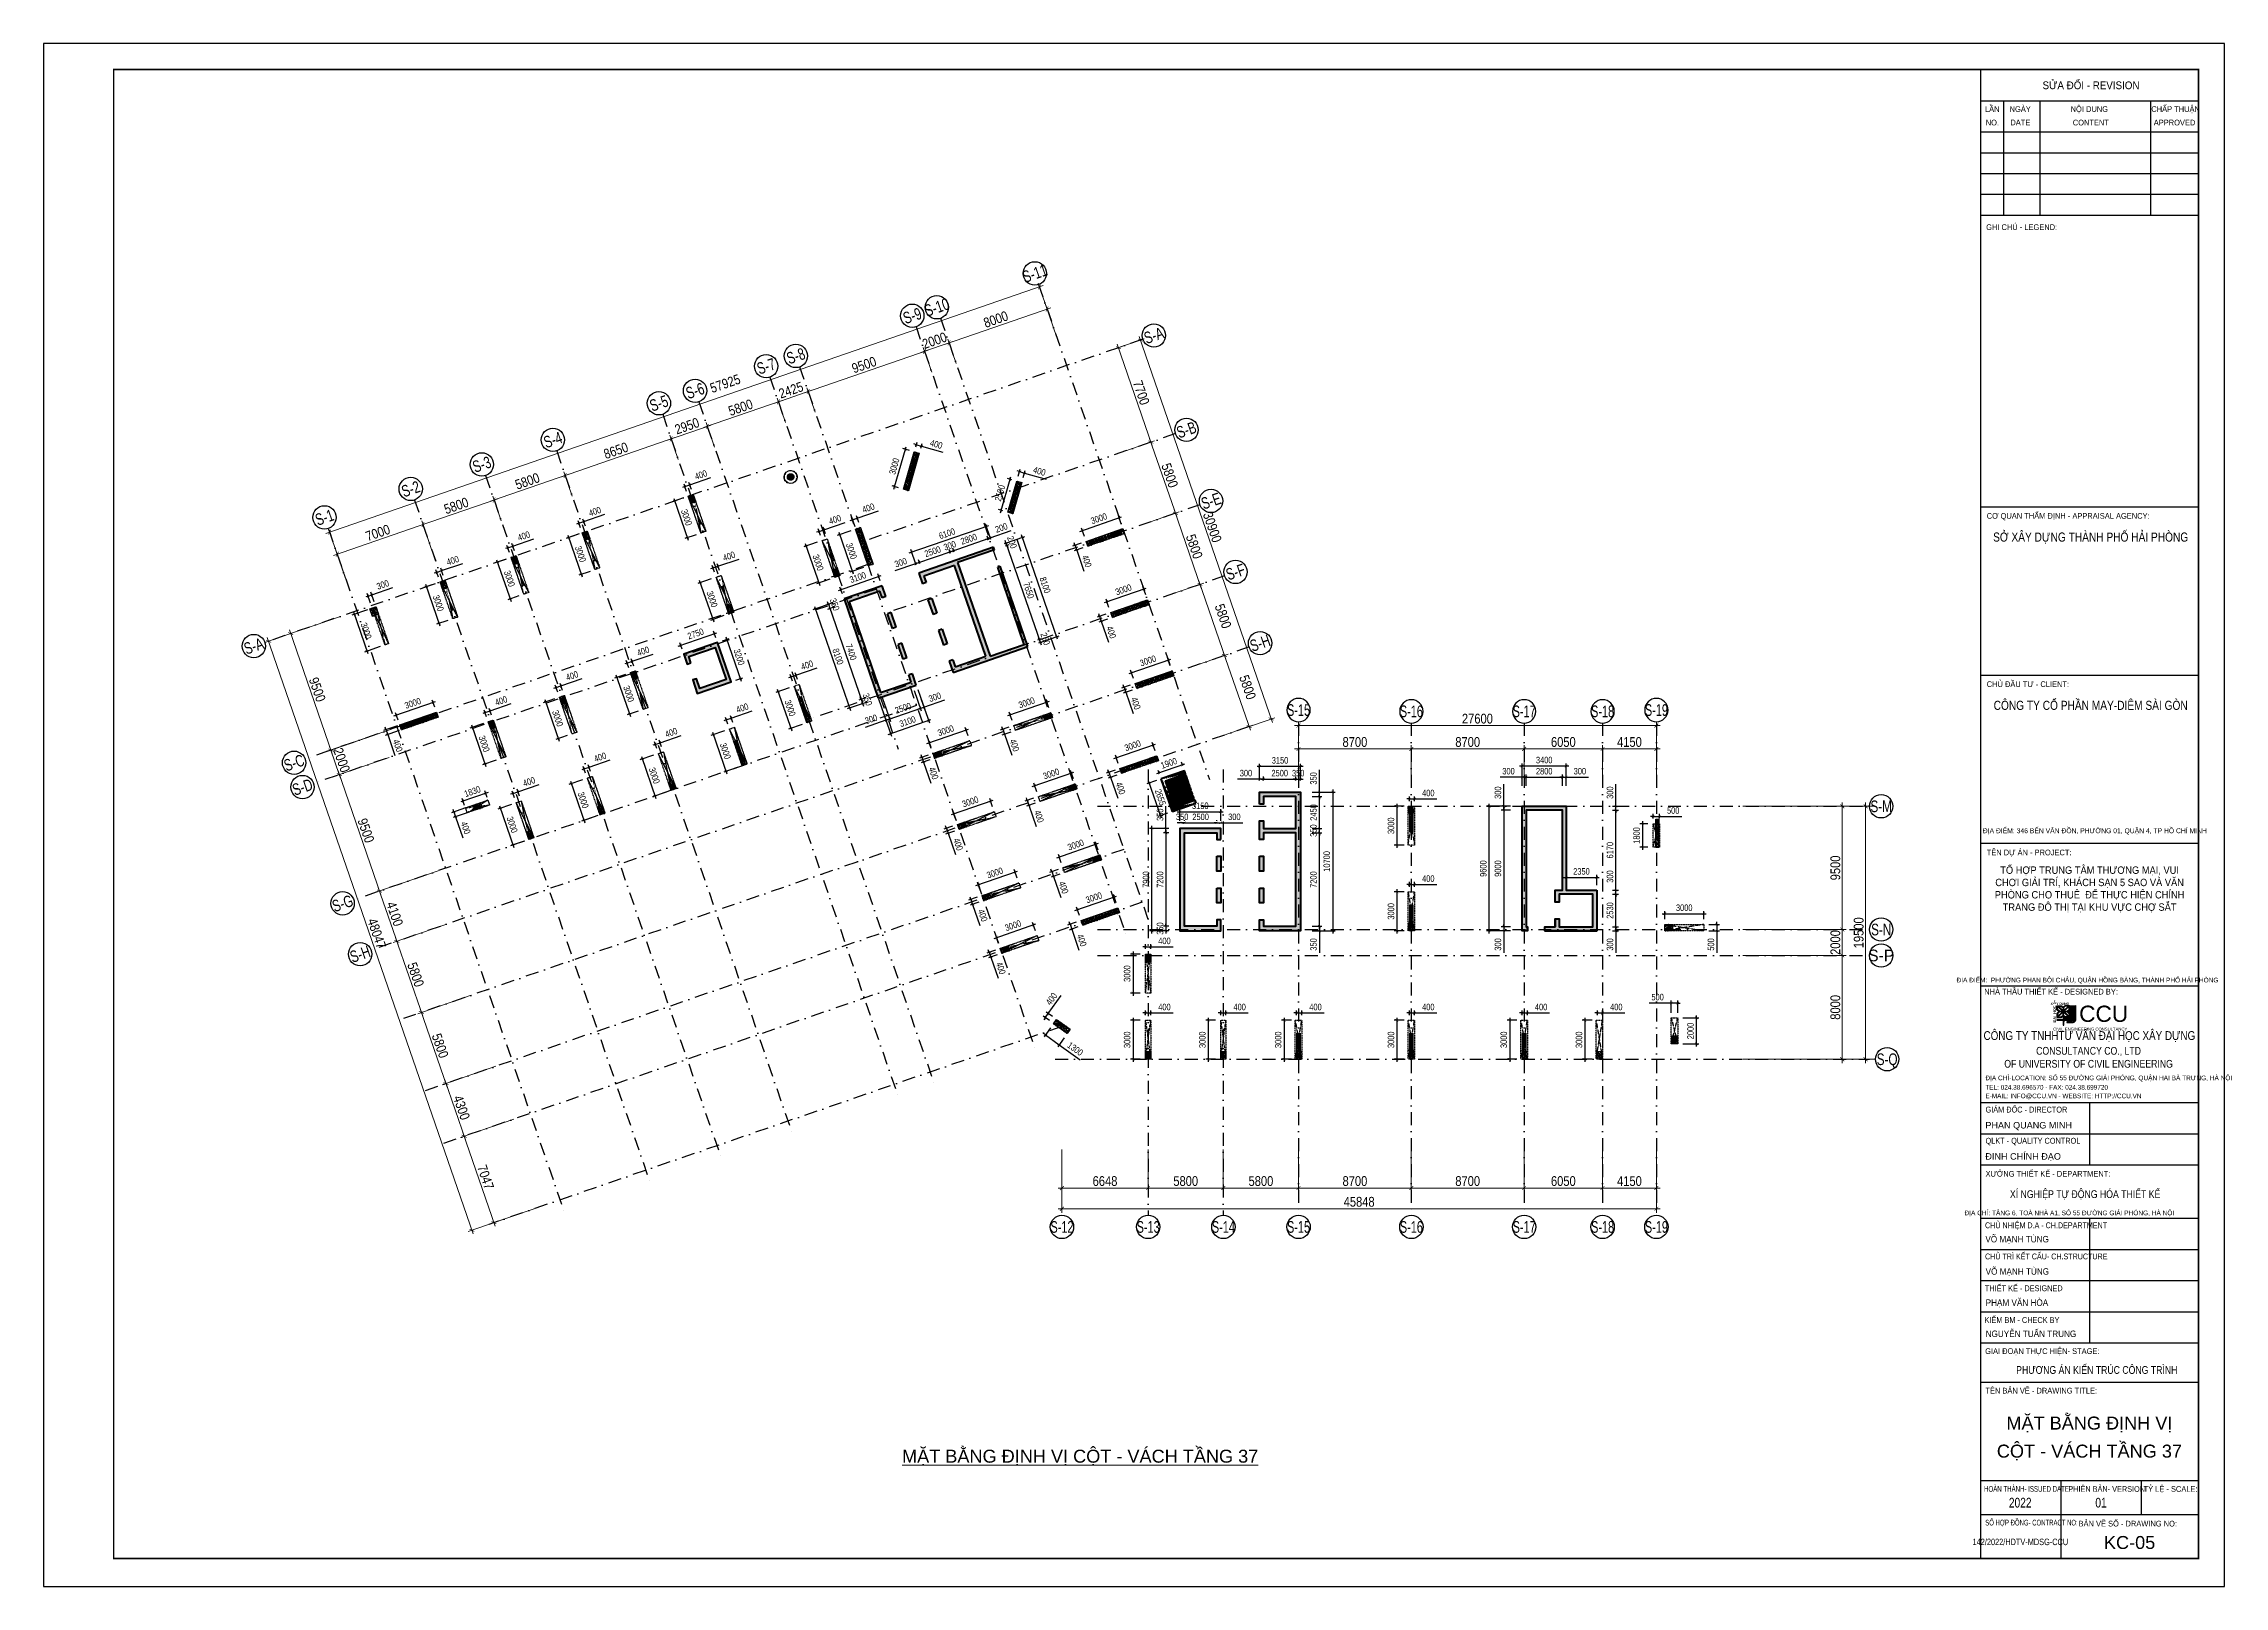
# Model space of a CAD drawing. Header units: millimetres. Extents: x 13965 to 1327256, y -72704 to 46237.
# Drawn here: x 604327 to 772527, y -72704 to 46237 of the extents above; entities that cross this region are included whole.
import ezdxf
from ezdxf.enums import TextEntityAlignment as Align

# ---------------------------------------------------------------- set-up
doc = ezdxf.new("R2010")
doc.units = ezdxf.units.MM
doc.header["$MEASUREMENT"] = 0
for name, pattern in [('DASHDOT', [1, 0.5, -0.25, 0, -0.25]), ('DASHED', [4.5, 3, -1.5]), ('HIDDEN', [0.375, 0.25, -0.125])]:
    doc.linetypes.add(name, pattern=pattern)
for name, color, linetype in [('AUDIT_I_220807103235-17', 50, 'Continuous'), ('ccu11-Dim', 8, 'Continuous'), ('ccu11-Khuat', 9, 'DASHED'), ('ccu12-Hatch', 250, 'Continuous'), ('KC-Betong', 6, 'Continuous'), ('KC2-DIM', 251, 'Continuous'), ('KT-Dim', 8, 'Continuous'), ('KT-Hatch', 251, 'Continuous'), ('KT-Luoi truc South Tower', 8, 'DASHDOT'), ('ST_MBDV Cot vach 220805$0$AUDIT_I_220805193045-1', 50, 'Continuous'), ('ST_MBDV Cot vach 220805$0$AUDIT_I_220805193045-5', 6, 'Continuous'), ('ST_MBDV Cot vach 220805$0$AUDIT_I_220805193045-6', 250, 'Continuous'), ('xref.asix of  podium$0$xref.asix of  podium$0$Xref_ST_MBDV Cot vach 30.7.2022$0$KT-Net cot vach', 6, 'Continuous'), ('Xref_ST_MBDV Cot vach 30.7.2022|Xref_ST_MBDV Cot vach 30.7.2022|Xref_ST_MBDV Cot vach 30.7.2022|Xref_ST_MBDV Cot vach 30.7.2022|A-GRID-SYM', 50, 'Continuous'), ('Xref_ST_MBDV Cot vach 30.7.2022|Xref_ST_MBDV Cot vach 30.7.2022|Xref_ST_MBDV Cot vach 30.7.2022|Xref_ST_MBDV Cot vach 30.7.2022|KC-Betong', 6, 'Continuous')]:
    doc.layers.add(name, color=color, linetype=linetype)
for name, color, linetype, lineweight in [('khung', 7, 'Continuous', 60), ('KT-Chu viet', 255, 'Continuous', 20), ('KT-Kich thuoc', 159, 'Continuous', 18), ('KT-Net thay', 7, 'Continuous', 15), ('ST_MBDV Cot vach 220805$0$KT-Net cot vach', 6, 'Continuous', 50), ('ST_MBDV Cot vach 220805$0$Xref_ST_MBDV Cot vach 30.7.2022$0$KT-Net cot vach', 6, 'Continuous', 50), ('TEXT', 7, 'Continuous', 5), ('Xref_ST_MBDV Cot vach 30.7.2022$0$KT-Net cot vach', 6, 'Continuous', 50), ('Xref_ST_MBDV Cot vach 30.7.2022|Xref_ST_MBDV Cot vach 30.7.2022|Xref_ST_MBDV Cot vach 30.7.2022|Xref_ST_MBDV Cot vach 30.7.2022|ccu12-Tencaukien', 9, 'Continuous', 15)]:
    doc.layers.add(name, color=color, linetype=linetype, lineweight=lineweight)
doc.styles.add('51KHUNG TEN$0$khung ten A1$1$Standard', font='', dxfattribs={"width": 0.9})
doc.styles.add('Arial', font='arial.ttf', dxfattribs={"width": 0.7})
doc.styles.add('Arial Narrow', font='ARIALN.TTF')
doc.styles.add('HBA-Text', font='GOTHIC.TTF')
doc.styles.add('Khung ten KT A2$0$Khung A2$0$Khung A2$0$khung ten A1$1$Standard', font='')
doc.styles.add('SD-T2-B', font='arialbd.ttf')
doc.styles.add('ST_MBDV Cot vach 220805$0$HBA-Text', font='GOTHIC.TTF')
doc.styles.get('51KHUNG TEN$0$khung ten A1$1$Standard').set_extended_font_data('.VnArialH')
doc.styles.get('Khung ten KT A2$0$Khung A2$0$Khung A2$0$khung ten A1$1$Standard').set_extended_font_data('.VnArialH')
doc.dimstyles.new('ccu12-200', dxfattribs={"dimscale": 200, "dimtxt": 2.5, "dimasz": 1, "dimexe": 1, "dimexo": 2, "dimgap": 1, "dimtad": 1, "dimdec": 0, "dimdsep": 46, "dimtxsty": 'Arial Narrow', "dimblk": 'ARCHTICK', "dimcen": -1, "dimdle": 1, "dimclrd": 256, "dimclre": 256, "dimclrt": 3, "dimadec": 0, "dimazin": 2, "dimtfac": 0.1, "dimtdec": 0, "dimtmove": 0, "dimatfit": 1, "dimldrblk": 'ARCHTICK', "dimfxl": 1, "dimtvp": 0.833333, "dimtolj": 1, "dimtzin": 12, "dimarcsym": 0})
doc.dimstyles.new('CCU_1-300', dxfattribs={"dimscale": 300, "dimtxt": 2.5, "dimasz": 1, "dimexe": 1, "dimexo": 2, "dimgap": 0.5, "dimtad": 1, "dimdec": 0, "dimdsep": 46, "dimtxsty": 'Arial Narrow', "dimblk": 'ARCHTICK', "dimcen": -1, "dimdle": 1, "dimclrd": 256, "dimclre": 256, "dimclrt": 3, "dimadec": 0, "dimazin": 2, "dimtfac": 0.1, "dimtdec": 0, "dimtix": 1, "dimtmove": 2, "dimatfit": 1, "dimfxl": 1, "dimtvp": 0.833333, "dimtolj": 1, "dimtzin": 12, "dimarcsym": 0})
pattern_1 = [(50, (-550, 3050), (286.904, -25.101), [30, -330]), (355, (-550, 3050), (-55.5, 300.877), [24, -264]), (100.451, (-526.1, 3047.9), (231.404, 275.776), [25.496, -280.457]), (46.184, (-550, 3130), (426.896, -66.208), [45, -495]), (96.636, (-514.43, 3124.5), (373.865, 389.647), [38.244, -420.685]), (351.184, (-550, 3130), (373.865, 389.65), [36, -396]), (21, (-510, 3110), (238.763, -161.048), [30, -330]), (326, (-510, 3110), (97.326, 290.06), [24, -264]), (71.451, (-490.1, 3096.58), (336.09, 129.012), [25.496, -280.457]), (37.5, (-550, 3050), (4.864, 133.1575), [0, -260.8, 0, -268, 0, -265]), (7.5, (-550, 3050), (105.228, 157.7647), [0, -152.8, 0, -254.8, 0, -101]), (327.5, (-639.2, 3050), (213.529, -9.022), [0, -100, 0, -312, 0, -414]), (317.5, (-679.2, 3050), (233.274, 40.042), [0, -130, 0, -207.2, 0, -294]), (45, (-550, 3050), (-120.208, 120.208), []), (45, (-550, 3099), (-120.208, 120.208), [])]

msp = doc.modelspace()

# ---------------------------------------------------------------- texts
at = {"layer": 'ccu11-Dim', "color": 31, "style": 'Arial'}
for s, p in [('MẶT BẰNG ĐỊNH VỊ', (762117.3, -60114.9)), ('CỘT - VÁCH TẦNG 37', (762117.3, -62276.8)), ('KC-05', (765215.3, -69322.4))]:
    msp.add_text(s, height=1000, dxfattribs=at).set_placement(p, align=Align.MIDDLE_CENTER)
at = {"layer": 'Xref_ST_MBDV Cot vach 30.7.2022|Xref_ST_MBDV Cot vach 30.7.2022|Xref_ST_MBDV Cot vach 30.7.2022|Xref_ST_MBDV Cot vach 30.7.2022|ccu12-Tencaukien', "color": 31, "style": 'Arial'}
msp.add_text('%%UMẶT BẰNG ĐỊNH VỊ CỘT - VÁCH TẦNG 37', height=1000, dxfattribs=at).set_placement((684274.7, -63167.5, 0.1), align=Align.CENTER)

# ---------------------------------------------------------------- blocks, each defined once
blk = doc.blocks.new('_ArchTick')
at = {"color": 0, "const_width": 0.15}
blk.add_lwpolyline([(-0.5, -0.5), (0.5, 0.5)], dxfattribs=at)
blk = doc.blocks.new('*D1040')
at = {"layer": 'Defpoints', "color": 0, "transparency": 16777216}
for p in [(-45982, 48779), (-41521, 44184), (-44090, 43297, 0)]:
    blk.add_point(p, dxfattribs=at)
at = {"layer": 'KT-Kich thuoc', "lineweight": -2, "transparency": 16777216}
for p, q in [((-45415, 48975), (-43130, 49764)), ((-43511, 49950), (-41423, 43900)), ((-43523, 43493), (-41237, 44282))]:
    blk.add_line(p, q, dxfattribs=at)
at = {"layer": 'KT-Kich thuoc', "lineweight": -2, "transparency": 16777216, "xscale": 300, "yscale": 300, "zscale": 300}
for p, rotation in [((-43414, 49666), 109.0471074798708), ((-41521, 44184), 289.0471074798708)]:
    blk.add_blockref('_ArchTick', p, dxfattribs=dict(at, rotation=rotation))
at = {"layer": 'KT-Kich thuoc', "color": 3, "transparency": 16777216, "insert": (-41963, 47099), "char_height": 750, "attachment_point": 5, "rotation": 289.04711, "style": 'Arial Narrow'}
blk.add_mtext('\\A1;5800', dxfattribs=at)
blk = doc.blocks.new('*D1041')
at = {"layer": 'Defpoints', "color": 0, "transparency": 16777216}
for p in [(-47874, 54262, 0), (-45982, 48779), (-43413, 49666)]:
    blk.add_point(p, dxfattribs=at)
at = {"layer": 'KT-Kich thuoc', "lineweight": -2, "transparency": 16777216}
for p, q in [((-47307, 54458), (-45022, 55247)), ((-45404, 55432), (-43315, 49383)), ((-45415, 48975), (-43129, 49764))]:
    blk.add_line(p, q, dxfattribs=at)
at = {"layer": 'KT-Kich thuoc', "lineweight": -2, "transparency": 16777216, "xscale": 300, "yscale": 300, "zscale": 300}
for p, rotation in [((-45306, 55149), 109.0471074798708), ((-43413, 49666), 289.0471074798708)]:
    blk.add_blockref('_ArchTick', p, dxfattribs=dict(at, rotation=rotation))
at = {"layer": 'KT-Kich thuoc', "color": 3, "transparency": 16777216, "insert": (-43856, 52582), "char_height": 750, "attachment_point": 5, "rotation": 289.04711, "style": 'Arial Narrow'}
blk.add_mtext('\\A1;5800', dxfattribs=at)
blk = doc.blocks.new('*D1042')
at = {"layer": 'Defpoints', "color": 0, "transparency": 16777216}
for p in [(-107244, 41911, 0), (-103322, 33214, 0), (-108556, 31407)]:
    blk.add_point(p, dxfattribs=at)
at = {"layer": 'KT-Kich thuoc', "lineweight": -2, "transparency": 16777216}
for p, q in [((-107811, 41715), (-111940, 40289)), ((-111755, 40671), (-108459, 31124)), ((-103889, 33019), (-108840, 31309))]:
    blk.add_line(p, q, dxfattribs=at)
at = {"layer": 'KT-Kich thuoc', "lineweight": -2, "transparency": 16777216, "xscale": 300, "yscale": 300, "zscale": 300}
for p, rotation in [((-111657, 40387), 109.0471379637702), ((-108556, 31407), 289.0471379637702)]:
    blk.add_blockref('_ArchTick', p, dxfattribs=dict(at, rotation=rotation))
at = {"layer": 'KT-Kich thuoc', "color": 3, "transparency": 16777216, "insert": (-109603, 36071), "char_height": 750, "attachment_point": 5, "rotation": 289.04714, "style": 'Arial Narrow'}
blk.add_mtext('\\A1;9500', dxfattribs=at)
blk = doc.blocks.new('*D1043')
at = {"layer": 'Defpoints', "color": 0, "transparency": 16777216}
for p in [(-103491, 31041, 0), (-99707, 22296), (-104803, 20537)]:
    blk.add_point(p, dxfattribs=at)
at = {"layer": 'KT-Kich thuoc', "lineweight": -2, "transparency": 16777216}
for p, q in [((-104058, 30845), (-108187, 29419)), ((-108002, 29801), (-104706, 20253)), ((-100274, 22101), (-105087, 20439))]:
    blk.add_line(p, q, dxfattribs=at)
at = {"layer": 'KT-Kich thuoc', "lineweight": -2, "transparency": 16777216, "xscale": 300, "yscale": 300, "zscale": 300}
for p, rotation in [((-107904, 29517), 109.0471379637702), ((-104803, 20537), 289.0471379637702)]:
    blk.add_blockref('_ArchTick', p, dxfattribs=dict(at, rotation=rotation))
at = {"layer": 'KT-Kich thuoc', "color": 3, "transparency": 16777216, "insert": (-105850, 25201), "char_height": 750, "attachment_point": 5, "rotation": 289.04714, "style": 'Arial Narrow'}
blk.add_mtext('\\A1;9500', dxfattribs=at)
blk = doc.blocks.new('*D1044')
at = {"layer": 'Defpoints', "color": 0, "transparency": 16777216}
for p in [(-104143, 32931, 0), (-103491, 31041, 0), (-107904, 29517)]:
    blk.add_point(p, dxfattribs=at)
at = {"layer": 'KT-Kich thuoc', "lineweight": -2, "transparency": 16777216}
for p, q in [((-104711, 32735), (-108840, 31310)), ((-108557, 31407), (-108654, 31691)), ((-108557, 31407), (-107904, 29517)), ((-104058, 30845), (-108187, 29419)), ((-107904, 29517), (-107806, 29233))]:
    blk.add_line(p, q, dxfattribs=at)
at = {"layer": 'KT-Kich thuoc', "lineweight": -2, "transparency": 16777216, "xscale": 300, "yscale": 300, "zscale": 300}
for p, rotation in [((-108557, 31407), 289.0471379637702), ((-107904, 29517), 109.0471379637702)]:
    blk.add_blockref('_ArchTick', p, dxfattribs=dict(at, rotation=rotation))
at = {"layer": 'KT-Kich thuoc', "color": 3, "transparency": 16777216, "insert": (-107726, 30636), "char_height": 750, "attachment_point": 5, "rotation": 289.04714, "style": 'Arial Narrow'}
blk.add_mtext('\\A1;2000', dxfattribs=at)
blk = doc.blocks.new('ST_MBDV Cot vach 220805$0$GRID-SYM-flat-103')
at = {"layer": 'ST_MBDV Cot vach 220805$0$AUDIT_I_220805193045-1'}
blk.add_circle((0, 0, 0), 900, dxfattribs=at)
at = {"layer": 'ST_MBDV Cot vach 220805$0$AUDIT_I_220805193045-1', "style": 'ST_MBDV Cot vach 220805$0$HBA-Text'}
blk.add_attdef('GRID', text='', height=900, rotation=19.04714, dxfattribs=at).set_placement((0, 0, 0), align=Align.MIDDLE_CENTER)
blk = doc.blocks.new('*D1045')
at = {"layer": 'Defpoints', "color": 0, "transparency": 16777216}
for p in [(-44089, 43297, 0), (-39628, 38701), (-42197, 37814, 0)]:
    blk.add_point(p, dxfattribs=at)
at = {"layer": 'KT-Kich thuoc', "lineweight": -2, "transparency": 16777216}
for p, q in [((-43522, 43493), (-41237, 44282)), ((-41619, 44467), (-39530, 38418)), ((-41630, 38010), (-39344, 38799))]:
    blk.add_line(p, q, dxfattribs=at)
at = {"layer": 'KT-Kich thuoc', "lineweight": -2, "transparency": 16777216, "xscale": 300, "yscale": 300, "zscale": 300}
for p, rotation in [((-41521, 44184), 109.0471074798708), ((-39628, 38701), 289.0471074798708)]:
    blk.add_blockref('_ArchTick', p, dxfattribs=dict(at, rotation=rotation))
at = {"layer": 'KT-Kich thuoc', "color": 3, "transparency": 16777216, "insert": (-39739, 41731), "char_height": 750, "attachment_point": 5, "rotation": 289.04711, "style": 'Arial Narrow'}
blk.add_mtext('\\A1;5800', dxfattribs=at)
blk = doc.blocks.new('*D1046')
at = {"layer": 'Defpoints', "color": 0, "transparency": 16777216}
for p in [(-42197, 37814, 0), (-40305, 32332, 0), (-37735, 33219)]:
    blk.add_point(p, dxfattribs=at)
at = {"layer": 'KT-Kich thuoc', "lineweight": -2, "transparency": 16777216}
for p, q in [((-41630, 38010), (-39344, 38799)), ((-39726, 38985), (-37637, 32935)), ((-39737, 32528), (-37452, 33317))]:
    blk.add_line(p, q, dxfattribs=at)
at = {"layer": 'KT-Kich thuoc', "lineweight": -2, "transparency": 16777216, "xscale": 300, "yscale": 300, "zscale": 300}
for p, rotation in [((-39628, 38701), 109.0471074798708), ((-37735, 33219), 289.0471074798708)]:
    blk.add_blockref('_ArchTick', p, dxfattribs=dict(at, rotation=rotation))
at = {"layer": 'KT-Kich thuoc', "color": 3, "transparency": 16777216, "insert": (-37846, 36248), "char_height": 750, "attachment_point": 5, "rotation": 289.04711, "style": 'Arial Narrow'}
blk.add_mtext('\\A1;5800', dxfattribs=at)
blk = doc.blocks.new('*D1047')
at = {"layer": 'Defpoints', "color": 0, "transparency": 16777216}
for p in [(-52171, 1204), (-6323, 1204), (-6323, -3959)]:
    blk.add_point(p, dxfattribs=at)
at = {"layer": 'KT-Kich thuoc', "lineweight": -2, "transparency": 16777216}
for p, q in [((-52171, 604), (-52171, -4259)), ((-6323, 604), (-6323, -4259)), ((-52471, -3959), (-6023, -3959))]:
    blk.add_line(p, q, dxfattribs=at)
at = {"layer": 'KT-Kich thuoc', "lineweight": -2, "transparency": 16777216, "xscale": 300, "yscale": 300, "zscale": 300, "rotation": 180}
blk.add_blockref('_ArchTick', (-52171, -3959), dxfattribs=at)
at = {"layer": 'KT-Kich thuoc', "lineweight": -2, "transparency": 16777216, "xscale": 300, "yscale": 300, "zscale": 300}
blk.add_blockref('_ArchTick', (-6323, -3959), dxfattribs=at)
at = {"layer": 'KT-Kich thuoc', "color": 3, "transparency": 16777216, "insert": (-29247, -3426), "char_height": 750, "attachment_point": 5, "style": 'Arial Narrow'}
blk.add_mtext('\\A1;45848', dxfattribs=at)
blk = doc.blocks.new('*D1048')
at = {"layer": 'Defpoints', "color": 0, "transparency": 16777216}
for p in [(-265, 27070), (-265, 7570), (9819, 7570)]:
    blk.add_point(p, dxfattribs=at)
at = {"layer": 'KT-Kich thuoc', "lineweight": -2, "transparency": 16777216}
for p, q in [((335, 27070), (10119, 27070)), ((9819, 27370), (9819, 7270)), ((335, 7570), (10119, 7570))]:
    blk.add_line(p, q, dxfattribs=at)
at = {"layer": 'KT-Kich thuoc', "lineweight": -2, "transparency": 16777216, "xscale": 300, "yscale": 300, "zscale": 300}
for p, rotation in [((9819, 27070), 90), ((9819, 7570), 270)]:
    blk.add_blockref('_ArchTick', p, dxfattribs=dict(at, rotation=rotation))
at = {"layer": 'KT-Kich thuoc', "color": 3, "transparency": 16777216, "insert": (9286, 17320), "char_height": 750, "attachment_point": 5, "rotation": 90, "style": 'Arial Narrow'}
blk.add_mtext('\\A1;19500', dxfattribs=at)
blk = doc.blocks.new('*D1049')
at = {"layer": 'Defpoints', "color": 0, "transparency": 16777216}
for p in [(-52171, 1204), (-45523, 1204, 0), (-45523, -2359)]:
    blk.add_point(p, dxfattribs=at)
at = {"layer": 'KT-Kich thuoc', "lineweight": -2, "transparency": 16777216}
for p, q in [((-52171, 604), (-52171, -2659)), ((-45523, 604), (-45523, -2659)), ((-52471, -2359), (-45223, -2359))]:
    blk.add_line(p, q, dxfattribs=at)
at = {"layer": 'KT-Kich thuoc', "lineweight": -2, "transparency": 16777216, "xscale": 300, "yscale": 300, "zscale": 300, "rotation": 180}
blk.add_blockref('_ArchTick', (-52171, -2359), dxfattribs=at)
at = {"layer": 'KT-Kich thuoc', "lineweight": -2, "transparency": 16777216, "xscale": 300, "yscale": 300, "zscale": 300}
blk.add_blockref('_ArchTick', (-45523, -2359), dxfattribs=at)
at = {"layer": 'KT-Kich thuoc', "color": 3, "transparency": 16777216, "insert": (-48847, -1826), "char_height": 750, "attachment_point": 5, "style": 'Arial Narrow'}
blk.add_mtext('\\A1;6648', dxfattribs=at)
blk = doc.blocks.new('*D1050')
at = {"layer": 'Defpoints', "color": 0, "transparency": 16777216}
for p in [(-110864, 40661, 0), (-91942, -3636), (-97678, -5616)]:
    blk.add_point(p, dxfattribs=at)
at = {"layer": 'KT-Kich thuoc', "lineweight": -2, "transparency": 16777216}
for p, q in [((-111431, 40465), (-113642, 39702)), ((-113456, 40083), (-97581, -5900)), ((-92509, -3831), (-97962, -5714))]:
    blk.add_line(p, q, dxfattribs=at)
at = {"layer": 'KT-Kich thuoc', "lineweight": -2, "transparency": 16777216, "xscale": 300, "yscale": 300, "zscale": 300}
for p, rotation in [((-113358, 39800), 109.0471379637702), ((-97678, -5616), 289.0471379637702)]:
    blk.add_blockref('_ArchTick', p, dxfattribs=dict(at, rotation=rotation))
at = {"layer": 'KT-Kich thuoc', "color": 3, "transparency": 16777216, "insert": (-105015, 17266), "char_height": 750, "attachment_point": 5, "rotation": 289.04714, "style": 'Arial Narrow'}
blk.add_mtext('\\A1;48047', dxfattribs=at)
blk = doc.blocks.new('*D1051')
at = {"layer": 'Defpoints', "color": 0, "transparency": 16777216}
for p in [(-100390, 22061, 0), (-99052, 18185, 0), (-103465, 16661)]:
    blk.add_point(p, dxfattribs=at)
at = {"layer": 'KT-Kich thuoc', "lineweight": -2, "transparency": 16777216}
for p, q in [((-100958, 21865), (-105087, 20439)), ((-104901, 20820), (-103368, 16378)), ((-99620, 17989), (-103749, 16563))]:
    blk.add_line(p, q, dxfattribs=at)
at = {"layer": 'KT-Kich thuoc', "lineweight": -2, "transparency": 16777216, "xscale": 300, "yscale": 300, "zscale": 300}
for p, rotation in [((-104803, 20537), 109.0471379637702), ((-103465, 16661), 289.0471379637702)]:
    blk.add_blockref('_ArchTick', p, dxfattribs=dict(at, rotation=rotation))
at = {"layer": 'KT-Kich thuoc', "color": 3, "transparency": 16777216, "insert": (-103631, 18773), "char_height": 750, "attachment_point": 5, "rotation": 289.04714, "style": 'Arial Narrow'}
blk.add_mtext('\\A1;4100', dxfattribs=at)
blk = doc.blocks.new('*D1052')
at = {"layer": 'Defpoints', "color": 0, "transparency": 16777216}
for p in [(-99052, 18185, 0), (-97162, 12702, 0), (-101573, 11179)]:
    blk.add_point(p, dxfattribs=at)
at = {"layer": 'KT-Kich thuoc', "lineweight": -2, "transparency": 16777216}
for p, q in [((-99620, 17989), (-103749, 16564)), ((-103563, 16945), (-101475, 10896)), ((-97729, 12506), (-101856, 11081))]:
    blk.add_line(p, q, dxfattribs=at)
at = {"layer": 'KT-Kich thuoc', "lineweight": -2, "transparency": 16777216, "xscale": 300, "yscale": 300, "zscale": 300}
for p, rotation in [((-103466, 16662), 109.0471379637702), ((-101573, 11179), 289.0471379637702)]:
    blk.add_blockref('_ArchTick', p, dxfattribs=dict(at, rotation=rotation))
at = {"layer": 'KT-Kich thuoc', "color": 3, "transparency": 16777216, "insert": (-102015, 14094), "char_height": 750, "attachment_point": 5, "rotation": 289.04714, "style": 'Arial Narrow'}
blk.add_mtext('\\A1;5800', dxfattribs=at)
blk = doc.blocks.new('*D1053')
at = {"layer": 'Defpoints', "color": 0, "transparency": 16777216}
for p in [(-97162, 12702, 0), (-95267, 7220, 0), (-99682, 5696)]:
    blk.add_point(p, dxfattribs=at)
at = {"layer": 'KT-Kich thuoc', "lineweight": -2, "transparency": 16777216}
for p, q in [((-97729, 12506), (-101858, 11080)), ((-101673, 11462), (-99584, 5412)), ((-95834, 7024), (-99966, 5598))]:
    blk.add_line(p, q, dxfattribs=at)
at = {"layer": 'KT-Kich thuoc', "lineweight": -2, "transparency": 16777216, "xscale": 300, "yscale": 300, "zscale": 300}
for p, rotation in [((-101575, 11178), 109.0471379637702), ((-99682, 5696), 289.0471379637702)]:
    blk.add_blockref('_ArchTick', p, dxfattribs=dict(at, rotation=rotation))
at = {"layer": 'KT-Kich thuoc', "color": 3, "transparency": 16777216, "insert": (-100125, 8611), "char_height": 750, "attachment_point": 5, "rotation": 289.04714, "style": 'Arial Narrow'}
blk.add_mtext('\\A1;5800', dxfattribs=at)
blk = doc.blocks.new('*D1054')
at = {"layer": 'Defpoints', "color": 0, "transparency": 16777216}
for p in [(-95267, 7220, 0), (-93864, 3156, 0), (-98277, 1632)]:
    blk.add_point(p, dxfattribs=at)
at = {"layer": 'KT-Kich thuoc', "lineweight": -2, "transparency": 16777216}
for p, q in [((-95834, 7024), (-99963, 5599)), ((-99778, 5980), (-98179, 1348)), ((-94431, 2960), (-98560, 1534))]:
    blk.add_line(p, q, dxfattribs=at)
at = {"layer": 'KT-Kich thuoc', "lineweight": -2, "transparency": 16777216, "xscale": 300, "yscale": 300, "zscale": 300}
for p, rotation in [((-99680, 5697), 109.0471379637702), ((-98277, 1632), 289.0471379637702)]:
    blk.add_blockref('_ArchTick', p, dxfattribs=dict(at, rotation=rotation))
at = {"layer": 'KT-Kich thuoc', "color": 3, "transparency": 16777216, "insert": (-98475, 3838), "char_height": 750, "attachment_point": 5, "rotation": 289.04714, "style": 'Arial Narrow'}
blk.add_mtext('\\A1;4300', dxfattribs=at)
blk = doc.blocks.new('*D1055')
at = {"layer": 'Defpoints', "color": 0, "transparency": 16777216}
for p in [(-93864, 3156, 0), (-95977, -5029), (-91564, -3505, 0)]:
    blk.add_point(p, dxfattribs=at)
at = {"layer": 'KT-Kich thuoc', "lineweight": -2, "transparency": 16777216}
for p, q in [((-94431, 2960), (-98560, 1534)), ((-98375, 1916), (-95879, -5312)), ((-92131, -3701), (-96261, -5127))]:
    blk.add_line(p, q, dxfattribs=at)
at = {"layer": 'KT-Kich thuoc', "lineweight": -2, "transparency": 16777216, "xscale": 300, "yscale": 300, "zscale": 300}
for p, rotation in [((-98277, 1632), 109.0471379637702), ((-95977, -5029), 289.0471379637702)]:
    blk.add_blockref('_ArchTick', p, dxfattribs=dict(at, rotation=rotation))
at = {"layer": 'KT-Kich thuoc', "color": 3, "transparency": 16777216, "insert": (-96623, -1524), "char_height": 750, "attachment_point": 5, "rotation": 289.04714, "style": 'Arial Narrow'}
blk.add_mtext('\\A1;7047', dxfattribs=at)
blk = doc.blocks.new('*D1056')
at = {"layer": 'Defpoints', "color": 0, "transparency": 16777216}
for p in [(-52359, 62652), (-108654, 48212), (-107112, 43748, 0)]:
    blk.add_point(p, dxfattribs=at)
at = {"layer": 'KT-Kich thuoc', "lineweight": -2, "transparency": 16777216}
for p, q in [((-52555, 63219), (-53998, 67400)), ((-53617, 67214), (-108937, 48114)), ((-107308, 44315), (-108751, 48496))]:
    blk.add_line(p, q, dxfattribs=at)
at = {"layer": 'KT-Kich thuoc', "lineweight": -2, "transparency": 16777216, "xscale": 300, "yscale": 300, "zscale": 300}
for p, rotation in [((-53900, 67116), 19.04771637789532), ((-108654, 48212), 199.0477163778953)]:
    blk.add_blockref('_ArchTick', p, dxfattribs=dict(at, rotation=rotation))
at = {"layer": 'KT-Kich thuoc', "color": 3, "transparency": 16777216, "insert": (-78140, 59662), "char_height": 750, "attachment_point": 5, "rotation": 19.04772, "style": 'Arial Narrow'}
blk.add_mtext('\\A1;57925', dxfattribs=at)
blk = doc.blocks.new('*D1057')
at = {"layer": 'Defpoints', "color": 0, "transparency": 16777216}
for p in [(-101450, 48795), (-100280, 45407), (-106897, 43123)]:
    blk.add_point(p, dxfattribs=at)
at = {"layer": 'KT-Kich thuoc', "lineweight": -2, "transparency": 16777216}
for p, q in [((-108350, 46413), (-101166, 48893)), ((-100476, 45974), (-101548, 49079)), ((-107092, 43690), (-108164, 46794))]:
    blk.add_line(p, q, dxfattribs=at)
for p, xscale, yscale, zscale, rotation in [((-101450, 48795), 300, 300, 300, 19.04713796427213), ((-108066, 46511), 300.0000000000001, 300.0000000000001, 300.0000000000001, 199.0471379642721)]:
    blk.add_blockref('_ArchTick', p, dxfattribs=dict(at, xscale=xscale, yscale=yscale, zscale=zscale, rotation=rotation))
at = {"layer": 'KT-Kich thuoc', "color": 3, "transparency": 16777216, "insert": (-104932, 48157), "char_height": 750, "attachment_point": 5, "rotation": 19.04714, "style": 'Arial Narrow'}
blk.add_mtext('\\A1;7000', dxfattribs=at)
blk = doc.blocks.new('*D1058')
at = {"layer": 'Defpoints', "color": 0, "transparency": 16777216}
for p in [(-95967, 50688), (-95220, 48523), (-100280, 45407)]:
    blk.add_point(p, dxfattribs=at)
at = {"layer": 'KT-Kich thuoc', "lineweight": -2, "transparency": 16777216}
for p, q in [((-101733, 48697), (-95684, 50786)), ((-95415, 49090), (-96065, 50972)), ((-100476, 45974), (-101548, 49079))]:
    blk.add_line(p, q, dxfattribs=at)
for p, xscale, yscale, zscale, rotation in [((-95967, 50688), 300, 300, 300, 19.04713796427213), ((-101450, 48795), 300.0000000000001, 300.0000000000001, 300.0000000000001, 199.0471379642721)]:
    blk.add_blockref('_ArchTick', p, dxfattribs=dict(at, xscale=xscale, yscale=yscale, zscale=zscale, rotation=rotation))
at = {"layer": 'KT-Kich thuoc', "color": 3, "transparency": 16777216, "insert": (-98882, 50245), "char_height": 750, "attachment_point": 5, "rotation": 19.04714, "style": 'Arial Narrow'}
blk.add_mtext('\\A1;5800', dxfattribs=at)
blk = doc.blocks.new('*D1059')
at = {"layer": 'Defpoints', "color": 0, "transparency": 16777216}
for p in [(-90485, 52581), (-89737, 50415), (-95220, 48523)]:
    blk.add_point(p, dxfattribs=at)
at = {"layer": 'KT-Kich thuoc', "lineweight": -2, "transparency": 16777216}
for p, q in [((-96251, 50590), (-90201, 52679)), ((-89933, 50983), (-90583, 52864)), ((-95415, 49090), (-96065, 50972))]:
    blk.add_line(p, q, dxfattribs=at)
for p, xscale, yscale, zscale, rotation in [((-90485, 52581), 300, 300, 300, 19.04713796427213), ((-95967, 50688), 300.0000000000001, 300.0000000000001, 300.0000000000001, 199.0471379642721)]:
    blk.add_blockref('_ArchTick', p, dxfattribs=dict(at, xscale=xscale, yscale=yscale, zscale=zscale, rotation=rotation))
at = {"layer": 'KT-Kich thuoc', "color": 3, "transparency": 16777216, "insert": (-93400, 52138), "char_height": 750, "attachment_point": 5, "rotation": 19.04714, "style": 'Arial Narrow'}
blk.add_mtext('\\A1;5800', dxfattribs=at)
blk = doc.blocks.new('*D1060')
at = {"layer": 'Defpoints', "color": 0, "transparency": 16777216}
for p in [(-82308, 55404), (-81561, 53238), (-89737, 50415)]:
    blk.add_point(p, dxfattribs=at)
at = {"layer": 'KT-Kich thuoc', "lineweight": -2, "transparency": 16777216}
for p, q in [((-81757, 53805), (-82406, 55687)), ((-90768, 52483), (-82025, 55502)), ((-89933, 50983), (-90583, 52864))]:
    blk.add_line(p, q, dxfattribs=at)
for p, xscale, yscale, zscale, rotation in [((-82308, 55404), 300, 300, 300, 19.04713796427213), ((-90485, 52581), 300.0000000000001, 300.0000000000001, 300.0000000000001, 199.0471379642721)]:
    blk.add_blockref('_ArchTick', p, dxfattribs=dict(at, xscale=xscale, yscale=yscale, zscale=zscale, rotation=rotation))
at = {"layer": 'KT-Kich thuoc', "color": 3, "transparency": 16777216, "insert": (-86570, 54496), "char_height": 750, "attachment_point": 5, "rotation": 19.04714, "style": 'Arial Narrow'}
blk.add_mtext('\\A1;8650', dxfattribs=at)
blk = doc.blocks.new('*D1061')
at = {"layer": 'Defpoints', "color": 0, "transparency": 16777216}
for p in [(-79520, 56366), (-78772, 54201), (-81561, 53238)]:
    blk.add_point(p, dxfattribs=at)
at = {"layer": 'KT-Kich thuoc', "lineweight": -2, "transparency": 16777216}
for p, q in [((-82592, 55306), (-79236, 56464)), ((-81757, 53805), (-82406, 55687)), ((-78968, 54768), (-79618, 56650))]:
    blk.add_line(p, q, dxfattribs=at)
for p, xscale, yscale, zscale, rotation in [((-82308, 55404), 300.0000000000001, 300.0000000000001, 300.0000000000001, 199.0471379642721), ((-79520, 56366), 300, 300, 300, 19.04713796427213)]:
    blk.add_blockref('_ArchTick', p, dxfattribs=dict(at, xscale=xscale, yscale=yscale, zscale=zscale, rotation=rotation))
at = {"layer": 'KT-Kich thuoc', "color": 3, "transparency": 16777216, "insert": (-81088, 56389), "char_height": 750, "attachment_point": 5, "rotation": 19.04714, "style": 'Arial Narrow'}
blk.add_mtext('\\A1;2950', dxfattribs=at)
blk = doc.blocks.new('*D1062')
at = {"layer": 'Defpoints', "color": 0, "transparency": 16777216}
for p in [(-74037, 58259), (-73290, 56094), (-78772, 54201)]:
    blk.add_point(p, dxfattribs=at)
at = {"layer": 'KT-Kich thuoc', "lineweight": -2, "transparency": 16777216}
for p, q in [((-79803, 56269), (-73754, 58357)), ((-73486, 56661), (-74135, 58543)), ((-78968, 54768), (-79618, 56650))]:
    blk.add_line(p, q, dxfattribs=at)
for p, xscale, yscale, zscale, rotation in [((-74037, 58259), 300, 300, 300, 19.04713796427213), ((-79520, 56366), 300.0000000000001, 300.0000000000001, 300.0000000000001, 199.0471379642721)]:
    blk.add_blockref('_ArchTick', p, dxfattribs=dict(at, xscale=xscale, yscale=yscale, zscale=zscale, rotation=rotation))
at = {"layer": 'KT-Kich thuoc', "color": 3, "transparency": 16777216, "insert": (-76953, 57817), "char_height": 750, "attachment_point": 5, "rotation": 19.04714, "style": 'Arial Narrow'}
blk.add_mtext('\\A1;5800', dxfattribs=at)
blk = doc.blocks.new('*D1063')
at = {"layer": 'Defpoints', "color": 0, "transparency": 16777216}
for p in [(-71745, 59051), (-73290, 56094), (-70998, 56885)]:
    blk.add_point(p, dxfattribs=at)
at = {"layer": 'KT-Kich thuoc', "lineweight": -2, "transparency": 16777216}
for p, q in [((-74321, 58161), (-71462, 59149)), ((-71193, 57452), (-71843, 59334)), ((-73486, 56661), (-74135, 58543))]:
    blk.add_line(p, q, dxfattribs=at)
for p, xscale, yscale, zscale, rotation in [((-71745, 59051), 300, 300, 300, 19.04713796427213), ((-74037, 58259), 300.0000000000001, 300.0000000000001, 300.0000000000001, 199.0471379642721)]:
    blk.add_blockref('_ArchTick', p, dxfattribs=dict(at, xscale=xscale, yscale=yscale, zscale=zscale, rotation=rotation))
at = {"layer": 'KT-Kich thuoc', "color": 3, "transparency": 16777216, "insert": (-73065, 59159), "char_height": 750, "attachment_point": 5, "rotation": 19.04714, "style": 'Arial Narrow'}
blk.add_mtext('\\A1;2425', dxfattribs=at)
blk = doc.blocks.new('*D1064')
at = {"layer": 'Defpoints', "color": 0, "transparency": 16777216}
for p in [(-62765, 62151), (-62018, 59985), (-70998, 56885)]:
    blk.add_point(p, dxfattribs=at)
at = {"layer": 'KT-Kich thuoc', "lineweight": -2, "transparency": 16777216}
for p, q in [((-72029, 58953), (-62482, 62249)), ((-62214, 60553), (-62863, 62435)), ((-71193, 57452), (-71843, 59334))]:
    blk.add_line(p, q, dxfattribs=at)
for p, xscale, yscale, zscale, rotation in [((-62765, 62151), 300, 300, 300, 19.04713796427213), ((-71745, 59051), 300.0000000000001, 300.0000000000001, 300.0000000000001, 199.0471379642721)]:
    blk.add_blockref('_ArchTick', p, dxfattribs=dict(at, xscale=xscale, yscale=yscale, zscale=zscale, rotation=rotation))
at = {"layer": 'KT-Kich thuoc', "color": 3, "transparency": 16777216, "insert": (-67429, 61105), "char_height": 750, "attachment_point": 5, "rotation": 19.04714, "style": 'Arial Narrow'}
blk.add_mtext('\\A1;9500', dxfattribs=at)
blk = doc.blocks.new('*D1065')
at = {"layer": 'Defpoints', "color": 0, "transparency": 16777216}
for p in [(-60875, 62804), (-60127, 60638), (-62018, 59985)]:
    blk.add_point(p, dxfattribs=at)
at = {"layer": 'KT-Kich thuoc', "lineweight": -2, "transparency": 16777216}
for p, q in [((-62214, 60553), (-62863, 62435)), ((-62765, 62151), (-60875, 62804)), ((-60323, 61205), (-60973, 63087)), ((-60875, 62804), (-60591, 62902)), ((-62765, 62151), (-63049, 62053))]:
    blk.add_line(p, q, dxfattribs=at)
for p, xscale, yscale, zscale, rotation in [((-62765, 62151), 300, 300, 300, 19.04713796427217), ((-60875, 62804), 300.0000000000001, 300.0000000000001, 300.0000000000001, 199.0471379642721)]:
    blk.add_blockref('_ArchTick', p, dxfattribs=dict(at, xscale=xscale, yscale=yscale, zscale=zscale, rotation=rotation))
at = {"layer": 'KT-Kich thuoc', "color": 3, "transparency": 16777216, "insert": (-61994, 62981), "char_height": 750, "attachment_point": 5, "rotation": 19.04714, "style": 'Arial Narrow'}
blk.add_mtext('\\A1;2000', dxfattribs=at)
blk = doc.blocks.new('*D1066')
at = {"layer": 'Defpoints', "color": 0, "transparency": 16777216}
for p in [(-53313, 65414), (-52565, 63249), (-60127, 60638)]:
    blk.add_point(p, dxfattribs=at)
at = {"layer": 'KT-Kich thuoc', "lineweight": -2, "transparency": 16777216}
for p, q in [((-52761, 63816), (-53411, 65698)), ((-61158, 62706), (-53029, 65512)), ((-60323, 61205), (-60973, 63087))]:
    blk.add_line(p, q, dxfattribs=at)
for p, xscale, yscale, zscale, rotation in [((-53313, 65414), 300, 300, 300, 19.04713796427213), ((-60875, 62804), 300.0000000000001, 300.0000000000001, 300.0000000000001, 199.0471379642721)]:
    blk.add_blockref('_ArchTick', p, dxfattribs=dict(at, xscale=xscale, yscale=yscale, zscale=zscale, rotation=rotation))
at = {"layer": 'KT-Kich thuoc', "color": 3, "transparency": 16777216, "insert": (-57268, 64613), "char_height": 750, "attachment_point": 5, "rotation": 19.04714, "style": 'Arial Narrow'}
blk.add_mtext('\\A1;8000', dxfattribs=at)
blk = doc.blocks.new('*D1067')
at = {"layer": 'Defpoints', "color": 0, "transparency": 16777216}
for p in [(-48876, 62062, 0), (-36033, 33807), (-38792, 32854, 0)]:
    blk.add_point(p, dxfattribs=at)
at = {"layer": 'KT-Kich thuoc', "lineweight": -2, "transparency": 16777216}
for p, q in [((-48308, 62258), (-45834, 63113)), ((-46215, 63298), (-35935, 33523)), ((-38225, 33050), (-35749, 33904))]:
    blk.add_line(p, q, dxfattribs=at)
at = {"layer": 'KT-Kich thuoc', "lineweight": -2, "transparency": 16777216, "xscale": 300, "yscale": 300, "zscale": 300}
for p, rotation in [((-46117, 63015), 109.0471074798708), ((-36033, 33807), 289.0471074798708)]:
    blk.add_blockref('_ArchTick', p, dxfattribs=dict(at, rotation=rotation))
at = {"layer": 'KT-Kich thuoc', "color": 3, "transparency": 16777216, "insert": (-40571, 48585), "char_height": 750, "attachment_point": 5, "rotation": 289.04711, "style": 'Arial Narrow'}
blk.add_mtext('\\A1;30900', dxfattribs=at)
blk = doc.blocks.new('*D1068')
at = {"layer": 'Defpoints', "color": 0, "transparency": 16777216}
for p in [(-47819, 62427), (-48876, 62062), (-47874, 54262)]:
    blk.add_point(p, dxfattribs=at)
at = {"layer": 'KT-Kich thuoc', "lineweight": -2, "transparency": 16777216}
for p, q in [((-48308, 62258), (-47535, 62525)), ((-45208, 54865), (-47916, 62711)), ((-47307, 54458), (-45022, 55247))]:
    blk.add_line(p, q, dxfattribs=at)
at = {"layer": 'KT-Kich thuoc', "lineweight": -2, "transparency": 16777216, "xscale": 300, "yscale": 300, "zscale": 300}
for p, rotation in [((-47819, 62427), 109.0471074798708), ((-45306, 55149), 289.0471074798708)]:
    blk.add_blockref('_ArchTick', p, dxfattribs=dict(at, rotation=rotation))
at = {"layer": 'KT-Kich thuoc', "color": 3, "transparency": 16777216, "insert": (-46058, 58962), "char_height": 750, "attachment_point": 5, "rotation": 289.04711, "style": 'Arial Narrow'}
blk.add_mtext('\\A1;7700', dxfattribs=at)
blk = doc.blocks.new('*D1069')
at = {"layer": 'Defpoints', "color": 0, "transparency": 16777216}
for p in [(-25223, 31492), (-33923, 28684, 0), (-25223, 28649, 0)]:
    blk.add_point(p, dxfattribs=at)
at = {"layer": 'KT-Kich thuoc', "lineweight": -2, "transparency": 16777216}
for p, q in [((-34223, 31492), (-24923, 31492)), ((-33923, 29284), (-33923, 31792)), ((-25223, 29249), (-25223, 31792))]:
    blk.add_line(p, q, dxfattribs=at)
at = {"layer": 'KT-Kich thuoc', "lineweight": -2, "transparency": 16777216, "xscale": 300, "yscale": 300, "zscale": 300, "rotation": 180}
blk.add_blockref('_ArchTick', (-33923, 31492), dxfattribs=at)
at = {"layer": 'KT-Kich thuoc', "lineweight": -2, "transparency": 16777216, "xscale": 300, "yscale": 300, "zscale": 300}
blk.add_blockref('_ArchTick', (-25223, 31492), dxfattribs=at)
at = {"layer": 'KT-Kich thuoc', "color": 3, "transparency": 16777216, "insert": (-29573, 32025), "char_height": 750, "attachment_point": 5, "style": 'Arial Narrow'}
blk.add_mtext('\\A1;8700', dxfattribs=at)
blk = doc.blocks.new('*D1070')
at = {"layer": 'Defpoints', "color": 0, "transparency": 16777216}
for p in [(-16523, 31492), (-25223, 28649, 0), (-16523, 28791, 0)]:
    blk.add_point(p, dxfattribs=at)
at = {"layer": 'KT-Kich thuoc', "lineweight": -2, "transparency": 16777216}
for p, q in [((-25523, 31492), (-16223, 31492)), ((-25223, 29249), (-25223, 31792)), ((-16523, 29391), (-16523, 31792))]:
    blk.add_line(p, q, dxfattribs=at)
at = {"layer": 'KT-Kich thuoc', "lineweight": -2, "transparency": 16777216, "xscale": 300, "yscale": 300, "zscale": 300, "rotation": 180}
blk.add_blockref('_ArchTick', (-25223, 31492), dxfattribs=at)
at = {"layer": 'KT-Kich thuoc', "lineweight": -2, "transparency": 16777216, "xscale": 300, "yscale": 300, "zscale": 300}
blk.add_blockref('_ArchTick', (-16523, 31492), dxfattribs=at)
at = {"layer": 'KT-Kich thuoc', "color": 3, "transparency": 16777216, "insert": (-20873, 32025), "char_height": 750, "attachment_point": 5, "style": 'Arial Narrow'}
blk.add_mtext('\\A1;8700', dxfattribs=at)
blk = doc.blocks.new('*D1071')
at = {"layer": 'Defpoints', "color": 0, "transparency": 16777216}
for p in [(-10473, 31492), (-16523, 28791), (-10473, 28921, 0)]:
    blk.add_point(p, dxfattribs=at)
at = {"layer": 'KT-Kich thuoc', "lineweight": -2, "transparency": 16777216}
for p, q in [((-16823, 31492), (-10173, 31492)), ((-16523, 29391), (-16523, 31792)), ((-10473, 29521), (-10473, 31792))]:
    blk.add_line(p, q, dxfattribs=at)
at = {"layer": 'KT-Kich thuoc', "lineweight": -2, "transparency": 16777216, "xscale": 300, "yscale": 300, "zscale": 300, "rotation": 180}
blk.add_blockref('_ArchTick', (-16523, 31492), dxfattribs=at)
at = {"layer": 'KT-Kich thuoc', "lineweight": -2, "transparency": 16777216, "xscale": 300, "yscale": 300, "zscale": 300}
blk.add_blockref('_ArchTick', (-10473, 31492), dxfattribs=at)
at = {"layer": 'KT-Kich thuoc', "color": 3, "transparency": 16777216, "insert": (-13498, 32025), "char_height": 750, "attachment_point": 5, "style": 'Arial Narrow'}
blk.add_mtext('\\A1;6050', dxfattribs=at)
blk = doc.blocks.new('*D1072')
at = {"layer": 'Defpoints', "color": 0, "transparency": 16777216}
for p in [(-6323, 31492), (-10473, 28921, 0), (-6323, 29040)]:
    blk.add_point(p, dxfattribs=at)
at = {"layer": 'KT-Kich thuoc', "lineweight": -2, "transparency": 16777216}
for p, q in [((-10773, 31492), (-6023, 31492)), ((-10473, 29521), (-10473, 31792)), ((-6323, 29640), (-6323, 31792))]:
    blk.add_line(p, q, dxfattribs=at)
at = {"layer": 'KT-Kich thuoc', "lineweight": -2, "transparency": 16777216, "xscale": 300, "yscale": 300, "zscale": 300, "rotation": 180}
blk.add_blockref('_ArchTick', (-10473, 31492), dxfattribs=at)
at = {"layer": 'KT-Kich thuoc', "lineweight": -2, "transparency": 16777216, "xscale": 300, "yscale": 300, "zscale": 300}
blk.add_blockref('_ArchTick', (-6323, 31492), dxfattribs=at)
at = {"layer": 'KT-Kich thuoc', "color": 3, "transparency": 16777216, "insert": (-8398, 32025), "char_height": 750, "attachment_point": 5, "style": 'Arial Narrow'}
blk.add_mtext('\\A1;4150', dxfattribs=at)
blk = doc.blocks.new('*D1073')
at = {"layer": 'Defpoints', "color": 0, "transparency": 16777216}
for p in [(-6323, 33292), (-33923, 28921), (-6323, 28921)]:
    blk.add_point(p, dxfattribs=at)
at = {"layer": 'KT-Kich thuoc', "lineweight": -2, "transparency": 16777216}
for p, q in [((-34223, 33292), (-6023, 33292)), ((-33923, 29521), (-33923, 33592)), ((-6323, 29521), (-6323, 33592))]:
    blk.add_line(p, q, dxfattribs=at)
at = {"layer": 'KT-Kich thuoc', "lineweight": -2, "transparency": 16777216, "xscale": 300, "yscale": 300, "zscale": 300, "rotation": 180}
blk.add_blockref('_ArchTick', (-33923, 33292), dxfattribs=at)
at = {"layer": 'KT-Kich thuoc', "lineweight": -2, "transparency": 16777216, "xscale": 300, "yscale": 300, "zscale": 300}
blk.add_blockref('_ArchTick', (-6323, 33292), dxfattribs=at)
at = {"layer": 'KT-Kich thuoc', "color": 3, "transparency": 16777216, "insert": (-20123, 33825), "char_height": 750, "attachment_point": 5, "style": 'Arial Narrow'}
blk.add_mtext('\\A1;27600', dxfattribs=at)
blk = doc.blocks.new('*D1074')
at = {"layer": 'Defpoints', "color": 0, "transparency": 16777216}
for p in [(-45523, 1204, 0), (-39723, 1204), (-39723, -2359)]:
    blk.add_point(p, dxfattribs=at)
at = {"layer": 'KT-Kich thuoc', "lineweight": -2, "transparency": 16777216}
for p, q in [((-45523, 604), (-45523, -2659)), ((-39723, 604), (-39723, -2659)), ((-45823, -2359), (-39423, -2359))]:
    blk.add_line(p, q, dxfattribs=at)
at = {"layer": 'KT-Kich thuoc', "lineweight": -2, "transparency": 16777216, "xscale": 300, "yscale": 300, "zscale": 300, "rotation": 180}
blk.add_blockref('_ArchTick', (-45523, -2359), dxfattribs=at)
at = {"layer": 'KT-Kich thuoc', "lineweight": -2, "transparency": 16777216, "xscale": 300, "yscale": 300, "zscale": 300}
blk.add_blockref('_ArchTick', (-39723, -2359), dxfattribs=at)
at = {"layer": 'KT-Kich thuoc', "color": 3, "transparency": 16777216, "insert": (-42623, -1826), "char_height": 750, "attachment_point": 5, "style": 'Arial Narrow'}
blk.add_mtext('\\A1;5800', dxfattribs=at)
blk = doc.blocks.new('*D1075')
at = {"layer": 'Defpoints', "color": 0, "transparency": 16777216}
for p in [(-39723, 1204), (-33923, 1204), (-33923, -2359)]:
    blk.add_point(p, dxfattribs=at)
at = {"layer": 'KT-Kich thuoc', "lineweight": -2, "transparency": 16777216}
for p, q in [((-39723, 604), (-39723, -2659)), ((-33923, 604), (-33923, -2659)), ((-40023, -2359), (-33623, -2359))]:
    blk.add_line(p, q, dxfattribs=at)
at = {"layer": 'KT-Kich thuoc', "lineweight": -2, "transparency": 16777216, "xscale": 300, "yscale": 300, "zscale": 300, "rotation": 180}
blk.add_blockref('_ArchTick', (-39723, -2359), dxfattribs=at)
at = {"layer": 'KT-Kich thuoc', "lineweight": -2, "transparency": 16777216, "xscale": 300, "yscale": 300, "zscale": 300}
blk.add_blockref('_ArchTick', (-33923, -2359), dxfattribs=at)
at = {"layer": 'KT-Kich thuoc', "color": 3, "transparency": 16777216, "insert": (-36823, -1826), "char_height": 750, "attachment_point": 5, "style": 'Arial Narrow'}
blk.add_mtext('\\A1;5800', dxfattribs=at)
blk = doc.blocks.new('*D1076')
at = {"layer": 'Defpoints', "color": 0, "transparency": 16777216}
for p in [(-33923, 1204), (-25223, 1204), (-25223, -2359)]:
    blk.add_point(p, dxfattribs=at)
at = {"layer": 'KT-Kich thuoc', "lineweight": -2, "transparency": 16777216}
for p, q in [((-33923, 604), (-33923, -2659)), ((-25223, 604), (-25223, -2659)), ((-34223, -2359), (-24923, -2359))]:
    blk.add_line(p, q, dxfattribs=at)
at = {"layer": 'KT-Kich thuoc', "lineweight": -2, "transparency": 16777216, "xscale": 300, "yscale": 300, "zscale": 300, "rotation": 180}
blk.add_blockref('_ArchTick', (-33923, -2359), dxfattribs=at)
at = {"layer": 'KT-Kich thuoc', "lineweight": -2, "transparency": 16777216, "xscale": 300, "yscale": 300, "zscale": 300}
blk.add_blockref('_ArchTick', (-25223, -2359), dxfattribs=at)
at = {"layer": 'KT-Kich thuoc', "color": 3, "transparency": 16777216, "insert": (-29573, -1826), "char_height": 750, "attachment_point": 5, "style": 'Arial Narrow'}
blk.add_mtext('\\A1;8700', dxfattribs=at)
blk = doc.blocks.new('*D1077')
at = {"layer": 'Defpoints', "color": 0, "transparency": 16777216}
for p in [(-25223, 1204), (-16523, 1204), (-16523, -2359)]:
    blk.add_point(p, dxfattribs=at)
at = {"layer": 'KT-Kich thuoc', "lineweight": -2, "transparency": 16777216}
for p, q in [((-25223, 604), (-25223, -2659)), ((-16523, 604), (-16523, -2659)), ((-25523, -2359), (-16223, -2359))]:
    blk.add_line(p, q, dxfattribs=at)
at = {"layer": 'KT-Kich thuoc', "lineweight": -2, "transparency": 16777216, "xscale": 300, "yscale": 300, "zscale": 300, "rotation": 180}
blk.add_blockref('_ArchTick', (-25223, -2359), dxfattribs=at)
at = {"layer": 'KT-Kich thuoc', "lineweight": -2, "transparency": 16777216, "xscale": 300, "yscale": 300, "zscale": 300}
blk.add_blockref('_ArchTick', (-16523, -2359), dxfattribs=at)
at = {"layer": 'KT-Kich thuoc', "color": 3, "transparency": 16777216, "insert": (-20873, -1826), "char_height": 750, "attachment_point": 5, "style": 'Arial Narrow'}
blk.add_mtext('\\A1;8700', dxfattribs=at)
blk = doc.blocks.new('*D1078')
at = {"layer": 'Defpoints', "color": 0, "transparency": 16777216}
for p in [(-16523, 1204), (-10473, 1204), (-10473, -2359)]:
    blk.add_point(p, dxfattribs=at)
at = {"layer": 'KT-Kich thuoc', "lineweight": -2, "transparency": 16777216}
for p, q in [((-16523, 604), (-16523, -2659)), ((-10473, 604), (-10473, -2659)), ((-16823, -2359), (-10173, -2359))]:
    blk.add_line(p, q, dxfattribs=at)
at = {"layer": 'KT-Kich thuoc', "lineweight": -2, "transparency": 16777216, "xscale": 300, "yscale": 300, "zscale": 300, "rotation": 180}
blk.add_blockref('_ArchTick', (-16523, -2359), dxfattribs=at)
at = {"layer": 'KT-Kich thuoc', "lineweight": -2, "transparency": 16777216, "xscale": 300, "yscale": 300, "zscale": 300}
blk.add_blockref('_ArchTick', (-10473, -2359), dxfattribs=at)
at = {"layer": 'KT-Kich thuoc', "color": 3, "transparency": 16777216, "insert": (-13498, -1826), "char_height": 750, "attachment_point": 5, "style": 'Arial Narrow'}
blk.add_mtext('\\A1;6050', dxfattribs=at)
blk = doc.blocks.new('*D1079')
at = {"layer": 'Defpoints', "color": 0, "transparency": 16777216}
for p in [(-10473, 1204), (-6323, 1204), (-6323, -2359)]:
    blk.add_point(p, dxfattribs=at)
at = {"layer": 'KT-Kich thuoc', "lineweight": -2, "transparency": 16777216}
for p, q in [((-10473, 604), (-10473, -2659)), ((-6323, 604), (-6323, -2659)), ((-10773, -2359), (-6023, -2359))]:
    blk.add_line(p, q, dxfattribs=at)
at = {"layer": 'KT-Kich thuoc', "lineweight": -2, "transparency": 16777216, "xscale": 300, "yscale": 300, "zscale": 300, "rotation": 180}
blk.add_blockref('_ArchTick', (-10473, -2359), dxfattribs=at)
at = {"layer": 'KT-Kich thuoc', "lineweight": -2, "transparency": 16777216, "xscale": 300, "yscale": 300, "zscale": 300}
blk.add_blockref('_ArchTick', (-6323, -2359), dxfattribs=at)
at = {"layer": 'KT-Kich thuoc', "color": 3, "transparency": 16777216, "insert": (-8398, -1826), "char_height": 750, "attachment_point": 5, "style": 'Arial Narrow'}
blk.add_mtext('\\A1;4150', dxfattribs=at)
blk = doc.blocks.new('*D1080')
at = {"layer": 'Defpoints', "color": 0, "transparency": 16777216}
for p in [(-265, 15570), (-265, 7570), (8019, 7570)]:
    blk.add_point(p, dxfattribs=at)
at = {"layer": 'KT-Kich thuoc', "lineweight": -2, "transparency": 16777216}
for p, q in [((335, 15570), (8319, 15570)), ((8019, 15870), (8019, 7270)), ((335, 7570), (8319, 7570))]:
    blk.add_line(p, q, dxfattribs=at)
at = {"layer": 'KT-Kich thuoc', "lineweight": -2, "transparency": 16777216, "xscale": 300, "yscale": 300, "zscale": 300}
for p, rotation in [((8019, 15570), 90), ((8019, 7570), 270)]:
    blk.add_blockref('_ArchTick', p, dxfattribs=dict(at, rotation=rotation))
at = {"layer": 'KT-Kich thuoc', "color": 3, "transparency": 16777216, "insert": (7486, 11570), "char_height": 750, "attachment_point": 5, "rotation": 90, "style": 'Arial Narrow'}
blk.add_mtext('\\A1;8000', dxfattribs=at)
blk = doc.blocks.new('GRID-SYM-flat-83')
at = {"layer": 'Xref_ST_MBDV Cot vach 30.7.2022|Xref_ST_MBDV Cot vach 30.7.2022|Xref_ST_MBDV Cot vach 30.7.2022|Xref_ST_MBDV Cot vach 30.7.2022|A-GRID-SYM'}
blk.add_ellipse((0, 0, 0), major_axis=(-900, 5), ratio=1, dxfattribs=at)
at = {"layer": 'Xref_ST_MBDV Cot vach 30.7.2022|Xref_ST_MBDV Cot vach 30.7.2022|Xref_ST_MBDV Cot vach 30.7.2022|Xref_ST_MBDV Cot vach 30.7.2022|A-GRID-SYM', "style": 'HBA-Text'}
blk.add_attdef('GRID', text='', height=900, rotation=359.63025, dxfattribs=at).set_placement((0, 0, 0), align=Align.MIDDLE_CENTER)
blk = doc.blocks.new('GRID-SYM-flat-84')
at = {"layer": 'Xref_ST_MBDV Cot vach 30.7.2022|Xref_ST_MBDV Cot vach 30.7.2022|Xref_ST_MBDV Cot vach 30.7.2022|Xref_ST_MBDV Cot vach 30.7.2022|A-GRID-SYM'}
blk.add_ellipse((0, 0, 0), major_axis=(-900, 5), ratio=1, dxfattribs=at)
at = {"layer": 'Xref_ST_MBDV Cot vach 30.7.2022|Xref_ST_MBDV Cot vach 30.7.2022|Xref_ST_MBDV Cot vach 30.7.2022|Xref_ST_MBDV Cot vach 30.7.2022|A-GRID-SYM', "style": 'HBA-Text'}
blk.add_attdef('GRID', text='', height=900, rotation=359.63025, dxfattribs=at).set_placement((0, 0, 0), align=Align.MIDDLE_CENTER)
blk = doc.blocks.new('GRID-SYM-flat-85')
at = {"layer": 'Xref_ST_MBDV Cot vach 30.7.2022|Xref_ST_MBDV Cot vach 30.7.2022|Xref_ST_MBDV Cot vach 30.7.2022|Xref_ST_MBDV Cot vach 30.7.2022|A-GRID-SYM'}
blk.add_ellipse((0, 0, 0), major_axis=(-900, 5), ratio=1, dxfattribs=at)
at = {"layer": 'Xref_ST_MBDV Cot vach 30.7.2022|Xref_ST_MBDV Cot vach 30.7.2022|Xref_ST_MBDV Cot vach 30.7.2022|Xref_ST_MBDV Cot vach 30.7.2022|A-GRID-SYM', "style": 'HBA-Text'}
blk.add_attdef('GRID', text='', height=900, rotation=359.63025, dxfattribs=at).set_placement((0, 0, 0), align=Align.MIDDLE_CENTER)
blk = doc.blocks.new('GRID-SYM-flat-86')
at = {"layer": 'Xref_ST_MBDV Cot vach 30.7.2022|Xref_ST_MBDV Cot vach 30.7.2022|Xref_ST_MBDV Cot vach 30.7.2022|Xref_ST_MBDV Cot vach 30.7.2022|A-GRID-SYM'}
blk.add_ellipse((0, 0, 0), major_axis=(-900, 5), ratio=1, dxfattribs=at)
at = {"layer": 'Xref_ST_MBDV Cot vach 30.7.2022|Xref_ST_MBDV Cot vach 30.7.2022|Xref_ST_MBDV Cot vach 30.7.2022|Xref_ST_MBDV Cot vach 30.7.2022|A-GRID-SYM', "style": 'HBA-Text'}
blk.add_attdef('GRID', text='', height=900, rotation=359.63025, dxfattribs=at).set_placement((0, 0, 0), align=Align.MIDDLE_CENTER)
blk = doc.blocks.new('GRID-SYM-flat-73')
at = {"layer": 'Xref_ST_MBDV Cot vach 30.7.2022|Xref_ST_MBDV Cot vach 30.7.2022|Xref_ST_MBDV Cot vach 30.7.2022|Xref_ST_MBDV Cot vach 30.7.2022|A-GRID-SYM'}
blk.add_circle((0, 0, 0), 900, dxfattribs=at)
at = {"layer": 'Xref_ST_MBDV Cot vach 30.7.2022|Xref_ST_MBDV Cot vach 30.7.2022|Xref_ST_MBDV Cot vach 30.7.2022|Xref_ST_MBDV Cot vach 30.7.2022|A-GRID-SYM', "style": 'HBA-Text'}
blk.add_attdef('GRID', text='', height=900, rotation=359.63025, dxfattribs=at).set_placement((0, 0, 0), align=Align.MIDDLE_CENTER)
blk = doc.blocks.new('*D1081')
at = {"layer": 'Defpoints', "color": 0, "transparency": 16777216}
for p in [(-265, 27070), (-265, 17570), (8019, 17570)]:
    blk.add_point(p, dxfattribs=at)
at = {"layer": 'KT-Kich thuoc', "lineweight": -2, "transparency": 16777216}
for p, q in [((335, 27070), (8319, 27070)), ((8019, 27370), (8019, 17270)), ((335, 17570), (8319, 17570))]:
    blk.add_line(p, q, dxfattribs=at)
at = {"layer": 'KT-Kich thuoc', "lineweight": -2, "transparency": 16777216, "xscale": 300, "yscale": 300, "zscale": 300}
for p, rotation in [((8019, 27070), 90), ((8019, 17570), 270)]:
    blk.add_blockref('_ArchTick', p, dxfattribs=dict(at, rotation=rotation))
at = {"layer": 'KT-Kich thuoc', "color": 3, "transparency": 16777216, "insert": (7486, 22320), "char_height": 750, "attachment_point": 5, "rotation": 90, "style": 'Arial Narrow'}
blk.add_mtext('\\A1;9500', dxfattribs=at)
blk = doc.blocks.new('*D1082')
at = {"layer": 'Defpoints', "color": 0, "transparency": 16777216}
for p in [(-265, 17570), (-265, 15570), (8019, 15570)]:
    blk.add_point(p, dxfattribs=at)
at = {"layer": 'KT-Kich thuoc', "lineweight": -2, "transparency": 16777216}
for p, q in [((335, 17570), (8319, 17570)), ((8019, 17570), (8019, 17870)), ((8019, 17570), (8019, 15570)), ((335, 15570), (8319, 15570)), ((8019, 15570), (8019, 15270))]:
    blk.add_line(p, q, dxfattribs=at)
at = {"layer": 'KT-Kich thuoc', "lineweight": -2, "transparency": 16777216, "xscale": 300, "yscale": 300, "zscale": 300}
for p, rotation in [((8019, 17570), 270), ((8019, 15570), 90)]:
    blk.add_blockref('_ArchTick', p, dxfattribs=dict(at, rotation=rotation))
at = {"layer": 'KT-Kich thuoc', "color": 3, "transparency": 16777216, "insert": (7486, 16570), "char_height": 750, "attachment_point": 5, "rotation": 90, "style": 'Arial Narrow'}
blk.add_mtext('\\A1;2000', dxfattribs=at)
blk = doc.blocks.new('A$C067E0FED')
at = {"ltscale": 500, "true_color": 0x0e489d}
h = blk.add_hatch(color=154, dxfattribs=at)
h.dxf.hatch_style = 1
h.paths.add_polyline_path([(933, 986), (707, 985), (538, 985), (471, 921), (405, 985), (235, 985), (235, 835), (311, 766), (235, 697), (235, 547), (405, 547), (471, 611), (471, 459), (235, 459), (235, 444), (471, 444), (471, 256), (491, 256), (491, 371, -0.414197), (571, 451), (886, 452, -0.350385), (804, 386), (605, 386), (605, 363), (833, 363, 0.414214), (933, 463)])
h.paths.add_polyline_path([(687, 688), (687, 579), (497, 756), (613, 756)], flags=16)
h.paths.add_polyline_path([(613, 776), (497, 776), (687, 953), (687, 844)], flags=16)
h.paths.add_polyline_path([(671, 567), (546, 567), (481, 629), (481, 743)], flags=16)
h.paths.add_polyline_path([(481, 789), (481, 903), (546, 965), (671, 965)], flags=16)
h.paths.add_polyline_path([(461, 629), (397, 567), (271, 567), (461, 743)], flags=16)
h.paths.add_polyline_path([(461, 789), (271, 965), (397, 965), (461, 903)], flags=16)
h.paths.add_polyline_path([(446, 756), (255, 579), (255, 688), (329, 756)], flags=16)
h.paths.add_polyline_path([(446, 776), (329, 776), (255, 844), (255, 953)], flags=16)
at = {"color": 154, "ltscale": 500, "true_color": 0x0e489d}
blk.add_line((707, 985), (933, 986), dxfattribs=at)
for points in [[(235, 835), (235, 985), (405, 985), (471, 921)], [(311, 766), (235, 835)], [(329, 776), (255, 844), (255, 953), (446, 776)], [(461, 903), (461, 789), (271, 965), (397, 965), (461, 903)], [(707, 985), (538, 985), (471, 921)], [(481, 903), (481, 789), (671, 965), (546, 965), (481, 903)], [(613, 776), (687, 844), (687, 953), (497, 776)], [(311, 766), (235, 697)], [(235, 697), (235, 547)], [(235, 697), (235, 547), (405, 547), (471, 611)], [(471, 459), (235, 459), (235, 444), (471, 444)], [(329, 756), (255, 688), (255, 579), (446, 756)], [(461, 629), (461, 743), (271, 567), (397, 567), (461, 629)], [(329, 776), (446, 776)], [(446, 756), (329, 756)], [(471, 611), (471, 459)], [(471, 444), (471, 256)], [(481, 629), (481, 743), (671, 567), (546, 567), (481, 629)], [(497, 776), (613, 776)], [(613, 756), (687, 688), (687, 579), (497, 756)], [(613, 756), (497, 756)]]:
    blk.add_lwpolyline(points, dxfattribs=at)
for points in [[(804, 386), (605, 386), (605, 363), (833, 363, 0.414214), (933, 463), (933, 986)], [(471, 256), (491, 256), (491, 371, -0.414214), (571, 451), (886, 452)]]:
    blk.add_lwpolyline(points, format="xyb", dxfattribs=at)
blk.add_arc((804, 470), 84.2, 270.14318, 347.38186, dxfattribs=at)
at = {"color": 154, "ltscale": 500, "true_color": 0x0e489d, "attachment_point": 1, "style": 'Khung ten KT A2$0$Khung A2$0$Khung A2$0$khung ten A1$1$Standard'}
for s, width, insert, char_height in [('{\\fArial|b1|i0|c0|p34;X}', 3266, (2, 1101), 85), ('{\\fArial|b1|i0|c0|p34;Â  }', 3266, (96, 1148), 105), ('{\\fArial|b1|i0|c0|p34;Y DỰNG}', 3266, (211, 1101), 85), ('CCU', 237, (1060, 986), 602.6), ('CIVIL ENGINEERING CONSULTANCY', 3266, (93, 170), 112)]:
    blk.add_mtext_dynamic_manual_height_columns(s, width=width, gutter_width=17.5, heights=[0], dxfattribs=dict(at, insert=insert, char_height=char_height))
at = {"color": 154, "ltscale": 500, "true_color": 0x0e489d, "insert": (98, 363), "char_height": 100, "attachment_point": 1, "rotation": 90, "style": 'Khung ten KT A2$0$Khung A2$0$Khung A2$0$khung ten A1$1$Standard'}
blk.add_mtext_dynamic_manual_height_columns('{\\fArial|b1|i0|c0|p34;ĐẠI  HỌC }', width=3266, gutter_width=17.5, heights=[0], dxfattribs=at)
blk = doc.blocks.new('Khung ten_A1', base_point=(-3406704, 253379))
for p, q in [((74690, 58471), (74690, 1072)), ((74690, 58471), (74690, 1072)), ((74690, 57269), (83100, 57269)), ((74690, 57269), (83100, 57269)), ((75591, 52864), (75591, 57269)), ((75591, 52864), (75591, 57269)), ((76993, 52864), (76993, 57269)), ((76993, 52864), (76993, 57269)), ((81264, 52864), (81264, 57269)), ((74690, 56068), (83100, 56068)), ((74690, 56068), (83100, 56068)), ((74690, 55267), (83100, 55267)), ((74690, 55267), (83100, 55267)), ((74690, 54466), (83100, 54466)), ((74690, 54466), (83100, 54466)), ((74690, 53665), (83100, 53665)), ((74690, 53665), (83100, 53665)), ((74690, 52864), (83100, 52864)), ((74690, 52864), (83100, 52864)), ((74690, 41617), (83100, 41617)), ((74690, 35130), (83100, 35130)), ((74690, 28643), (83100, 28643)), ((74690, 23153), (83100, 23153)), ((74690, 18647), (83100, 18647)), ((78895, 18647), (78895, 16244)), ((74690, 17446), (83100, 17446)), ((74690, 17446), (83100, 17446)), ((74690, 16244), (83100, 16244)), ((74690, 16244), (83100, 16244)), ((74690, 16244), (83100, 16244)), ((74690, 16244), (83100, 16244)), ((74690, 16244), (83100, 16244)), ((74690, 16244), (83100, 16244)), ((74690, 14188), (83100, 14188)), ((74690, 14188), (83100, 14188)), ((78895, 14188), (78895, 9382)), ((74690, 12986), (83100, 12986)), ((74690, 11785), (83100, 11785)), ((74690, 11785), (83100, 11785)), ((74690, 11785), (83100, 11785)), ((74690, 11785), (83100, 11785)), ((74690, 10583), (83100, 10583)), ((74690, 10583), (83100, 10583)), ((74690, 9382), (83100, 9382)), ((74690, 9382), (83100, 9382)), ((74690, 7866), (83100, 7866)), ((74690, 7866), (83100, 7866)), ((74690, 7866), (83100, 7866)), ((74690, 4075), (83100, 4075)), ((74690, 4075), (83100, 4075)), ((77788, 4075), (77788, 1072)), ((80892, 4075), (80892, 2774)), ((74690, 2774), (83100, 2774)), ((74690, 2774), (83100, 2774))]:
    blk.add_line(p, q)
at = {"layer": 'Defpoints', "color": 1}
blk.add_lwpolyline([(84100, 0), (84100, 59471), (0, 59471), (0, 0)], close=True, dxfattribs=at)
at = {"layer": 'KT-Net thay', "const_width": 60}
blk.add_lwpolyline([(2700, 1071), (83100, 1071), (83100, 58471), (2700, 58471)], close=True, dxfattribs=at)
at = {"color": 1, "xscale": 1.038034279163195, "yscale": 1.038034279163195, "zscale": 1.038034279163195}
blk.add_blockref('A$C067E0FED', (77398, 21362), dxfattribs=at)
at = {"color": 2, "style": '51KHUNG TEN$0$khung ten A1$1$Standard'}
for s, height, width, p in [('c¬ quan thÈm ®Þnh - appraisal agency:', 220.26, 0.9, (74934, 41154)), ('chñ ®Çu t\xad - client:', 220.26, 0.9, (74934, 34667)), ('Tªn dù ¸n - project:', 220.26, 0.9, (74934, 28180)), ('nhµ thÇu thiÕt kÕ - designed by:', 220.26, 0.9, (74839, 22815)), ('®Þa chØ-LOCATION: sè 55 ®\xadêng gi¶i phãng, quËn hai bµ tr\xadng, hµ néi', 180, 0.8, (74883, 19509)), ('TEL: 024.38.696570 - FAX: 024.38.699720', 180, 0.9, (74883, 19148)), ('gi¸m ®èc - director ', 225.27, 0.75, (74889, 18266)), ('E-MAIL: INFO@CCU.VN - WEBSITE: HTTP://CCU.VN', 180, 0.9, (74883, 18815)), ('QLKT - quality control', 225.27, 0.75, (74889, 17065)), ('x¦ëng thiÕt kÕ - department:', 220.26, 0.9, (74889, 15793)), ('Chñ nhiÖm d.a - ch.department', 225.27, 0.7, (74870, 13806)), ('Chñ tr× KÕT CÊU- ch.STRUCTURE', 225.27, 0.7, (74870, 12605)), ('ThiÕt kÕ - designed', 225.27, 0.75, (74865, 11378)), ('KiÓm BM - check by', 225.27, 0.75, (74850, 10155)), ('giai ®o¹n thùc hiÖn- stage:', 220.26, 0.9, (74875, 8957)), ('tªn b¶n vÏ - drawing title:', 220.26, 0.9, (74884, 7434)), ('Hoµn thµnh- issued date : ', 225.27, 0.6, (74832, 3644)), ('phiªn b¶n- version:', 220.26, 0.8, (78082, 3644)), ('01', 375.4, 0.75, (79124, 3038)), ('tû lÖ - scale:', 220.26, 0.9, (80983, 3644)), ('sè hîp ®ång- CONTRACT NO:', 220.26, 0.6, (74878, 2347)), ('B¶n vÏ sè - drawing no:', 220.26, 0.9, (78478, 2308))]:
    blk.add_text(s, height=height, dxfattribs=dict(at, width=width)).set_placement(p)
at = {"style": '51KHUNG TEN$0$khung ten A1$1$Standard'}
for s, p in [('phan quang minh', (74883, 17650)), ('§INH CHÝNH §¹O', (74883, 16449))]:
    blk.add_text(s, height=250.3, dxfattribs=at).set_placement(p)
at = {"color": 2, "style": '51KHUNG TEN$0$khung ten A1$1$Standard', "width": 0.8}
blk.add_text('xÝ nghiÖp tù ®éng hãa thiÕt kÕ', height=300, dxfattribs=at).set_placement((78730, 15119), align=Align.MIDDLE_CENTER)
at = {"color": 2, "style": '51KHUNG TEN$0$khung ten A1$1$Standard'}
for s, height, width, p in [('®Þa chØ: tÇng 6, toµ nhµ a1, sè 55 ®\xadêng gi¶i phãng, hµ néi', 180.21, 0.8, (78122, 14305)), ('2022', 375.4, 0.75, (76226, 3038)), ('142/2022/hdtv-mdsg-ccu', 250, 0.65, (76233, 1589))]:
    blk.add_text(s, height=height, dxfattribs=dict(at, width=width)).set_placement(p, align=Align.CENTER)
at = {"style": '51KHUNG TEN$0$khung ten A1$1$Standard'}
for s, height, width, p in [('vâ m¹nh tïng', 250.3, 0.9, (74883, 13259)), ('vâ m¹nh tïng', 250.3, 0.9, (74893, 12014)), ('nguyÔn TUÊN TRUNG', 250.3, 0.9, (74893, 9611)), ('PH¦¥NG ¸N KIÕN TRóC C¤NG TR×NH', 300, 0.8, (76071, 8192))]:
    blk.add_text(s, height=height, dxfattribs=dict(at, width=width)).set_placement(p)
at = {"color": 1, "style": '51KHUNG TEN$0$khung ten A1$1$Standard', "width": 0.9}
blk.add_text('PH¹M V¡N HßA', height=250.3, dxfattribs=at).set_placement((74893, 10812))
at = {"insert": (74784, 29223), "char_height": 190, "width": 8315.79, "attachment_point": 1, "style": '51KHUNG TEN$0$khung ten A1$1$Standard'}
blk.add_mtext('§ÞA ®iÓm: 346 BÕN V¢N §åN, PH¦êNG 01, QUËN 4, TP Hå CHÝ MINH', dxfattribs=at)
at = {"color": 2, "insert": (78895, 21402), "char_height": 340, "width": 8410, "attachment_point": 2, "style": '51KHUNG TEN$0$khung ten A1$1$Standard'}
blk.add_mtext('{\\W0.8;c«ng ty Tnhht\xad vÊn ®¹i häc x©y dùng\\W1; }', dxfattribs=at)
at = {"color": 4, "insert": (78862, 20794), "char_height": 300, "width": 10208.61, "attachment_point": 2, "style": '51KHUNG TEN$0$khung ten A1$1$Standard'}
blk.add_mtext('{\\W0.8;CONSULTANCY CO., LTD \\POF UNIVERSITY OF CIVIL ENGINEERING}', dxfattribs=at)
at = {"layer": 'khung', "style": 'Arial', "width": 0.8}
blk.add_text('ĐỊA ĐIỂM:  PHƯỜNG PHAN BỘI CHÂU, QUẬN HỒNG BÀNG, THÀNH PHỐ HẢI PHÒNG', height=180, dxfattribs=at).set_placement((78822, 23282), align=Align.CENTER)
at = {"layer": 'KT-Chu viet', "color": 2, "style": '51KHUNG TEN$0$khung ten A1$1$Standard', "width": 0.9}
for s, height, p in [('söa ®æi - revision', 300, (77088, 57714)), ('LÇn', 220.3, (74868, 56838)), ('ngµy', 220.3, (75818, 56838)), ('Néi dung', 220.3, (78171, 56838)), ('chÊp thuËn', 220.3, (81283, 56838)), ('Ghi chó - legend:', 220.26, (74914, 52285))]:
    blk.add_text(s, height=height, dxfattribs=at).set_placement(p)
at = {"layer": 'KT-Chu viet', "color": 4, "style": '51KHUNG TEN$0$khung ten A1$1$Standard', "width": 0.9}
for s, p in [('no.', (74896, 56317)), ('date', (75847, 56321)), (' content', (78173, 56317)), ('approved', (81377, 56317))]:
    blk.add_text(s, height=220.3, dxfattribs=at).set_placement(p)
at = {"layer": 'KT-Chu viet', "style": '51KHUNG TEN$0$khung ten A1$1$Standard', "width": 0.8}
for s, p in [('së x©y dùng thµnh phè h¶i phßng', (78944, 40274)), ('C¤NG TY cæ phÇn may-diªm sµI gßn', (78944, 33787))]:
    blk.add_text(s, height=350.42, dxfattribs=at).set_placement(p, align=Align.CENTER)
at = {"layer": 'TEXT', "color": 7, "insert": (78903, 26866), "char_height": 285, "attachment_point": 5, "style": 'SD-T2-B'}
blk.add_mtext_dynamic_manual_height_columns('{\\fArial|b0|i0|c0|p34;\\W0.9;TỔ HỢP TRUNG TÂM THƯƠNG MẠI, VUI CHƠI GIẢI TRÍ, KHÁCH SẠN 5 SAO VÀ VĂN PHÒNG CHO THUÊ  ĐỂ THỰC HIỆN CHỈNH TRANG ĐÔ THỊ TẠI KHU VỰC CHỢ SẮT}', width=7866.82, gutter_width=100, heights=[0], dxfattribs=at)
blk = doc.blocks.new('*D523')
at = {"layer": 'Defpoints', "color": 0, "transparency": 16777216}
for p in [(629640, 3745), (629678, 2715, 0), (629961, 2813, 0)]:
    blk.add_point(p, dxfattribs=at)
at = {"layer": 'KC2-DIM', "lineweight": -2, "transparency": 16777216}
for p, q in [((629356, 3647), (629167, 3582)), ((629547, 3093), (629291, 3836)), ((629356, 3647), (629640, 3745)), ((629831, 3191), (629574, 3934)), ((629640, 3745), (631251, 4302))]:
    blk.add_line(p, q, dxfattribs=at)
at = {"layer": 'KC2-DIM', "lineweight": -2, "transparency": 16777216, "xscale": 200, "yscale": 200, "zscale": 200}
for p, rotation in [((629356, 3647), 19.04713795400126), ((629640, 3745), 199.0471379540013)]:
    blk.add_blockref('_ArchTick', p, dxfattribs=dict(at, rotation=rotation))
at = {"layer": 'KC2-DIM', "color": 3, "transparency": 16777216, "insert": (630486, 4519), "char_height": 500, "attachment_point": 5, "rotation": 19.04714, "style": 'Arial Narrow'}
blk.add_mtext('\\A1;300', dxfattribs=at)
blk = doc.blocks.new('*D524')
at = {"layer": 'Defpoints', "color": 0, "transparency": 16777216}
for p in [(629678, 2715, 0), (629260, -603), (630657, -121, 0)]:
    blk.add_point(p, dxfattribs=at)
at = {"layer": 'KC2-DIM', "lineweight": -2, "transparency": 16777216}
for p, q in [((629300, 2585), (628092, 2168)), ((628216, 2422), (629325, -792)), ((630279, -251), (629071, -668))]:
    blk.add_line(p, q, dxfattribs=at)
at = {"layer": 'KC2-DIM', "lineweight": -2, "transparency": 16777216, "xscale": 200, "yscale": 200, "zscale": 200}
for p, rotation in [((628281, 2233), 109.0471379540024), ((629260, -603), 289.0471379540024)]:
    blk.add_blockref('_ArchTick', p, dxfattribs=dict(at, rotation=rotation))
at = {"layer": 'KC2-DIM', "color": 3, "transparency": 16777216, "insert": (629201, 964), "char_height": 500, "attachment_point": 5, "rotation": 289.04714, "style": 'Arial Narrow'}
blk.add_mtext('\\A1;3000', dxfattribs=at)
blk = doc.blocks.new('*D525')
at = {"layer": 'Defpoints', "color": 0, "transparency": 16777216}
for p in [(634368, -4557), (631792, -6288, 0), (634628, -5309, 0)]:
    blk.add_point(p, dxfattribs=at)
at = {"layer": 'KC2-DIM', "lineweight": -2, "transparency": 16777216}
for p, q in [((631344, -5601), (634557, -4492)), ((634497, -4931), (634303, -4368)), ((631662, -5910), (631467, -5347))]:
    blk.add_line(p, q, dxfattribs=at)
at = {"layer": 'KC2-DIM', "lineweight": -2, "transparency": 16777216, "xscale": 200, "yscale": 200, "zscale": 200}
for p, rotation in [((634368, -4557), 19.05077969495984), ((631533, -5536), 199.0507796949598)]:
    blk.add_blockref('_ArchTick', p, dxfattribs=dict(at, rotation=rotation))
at = {"layer": 'KC2-DIM', "color": 3, "transparency": 16777216, "insert": (632802, -4616), "char_height": 500, "attachment_point": 5, "rotation": 19.05078, "style": 'Arial Narrow'}
blk.add_mtext('\\A1;3000', dxfattribs=at)
blk = doc.blocks.new('*D526')
at = {"layer": 'Defpoints', "color": 0, "transparency": 16777216}
for p in [(631998, -6217, 0), (632129, -6595, 0), (630864, -7031)]:
    blk.add_point(p, dxfattribs=at)
at = {"layer": 'KC2-DIM', "lineweight": -2, "transparency": 16777216}
for p, q in [((631620, -6347), (630545, -6719)), ((630734, -6653), (630668, -6464)), ((631751, -6725), (630675, -7097)), ((630734, -6653), (630864, -7031)), ((630864, -7031), (631426, -8658))]:
    blk.add_line(p, q, dxfattribs=at)
at = {"layer": 'KC2-DIM', "lineweight": -2, "transparency": 16777216, "xscale": 200, "yscale": 200, "zscale": 200}
for p, rotation in [((630734, -6653), 289.050779694965), ((630864, -7031), 109.050779694965)]:
    blk.add_blockref('_ArchTick', p, dxfattribs=dict(at, rotation=rotation))
at = {"layer": 'KC2-DIM', "color": 3, "transparency": 16777216, "insert": (631641, -7885), "char_height": 500, "attachment_point": 5, "rotation": 289.05078, "style": 'Arial Narrow'}
blk.add_mtext('\\A1;400', dxfattribs=at)
blk = doc.blocks.new('*D527')
at = {"layer": 'Defpoints', "color": 0, "transparency": 16777216}
for p in [(636684, -12152), (636932, -12871, 0), (638662, -12275, 0)]:
    blk.add_point(p, dxfattribs=at)
at = {"layer": 'KC2-DIM', "lineweight": -2, "transparency": 16777216}
for p, q in [((638603, -11491), (636495, -12217)), ((638532, -11896), (638349, -11367)), ((636801, -12493), (636619, -11963))]:
    blk.add_line(p, q, dxfattribs=at)
at = {"layer": 'KC2-DIM', "lineweight": -2, "transparency": 16777216, "xscale": 200, "yscale": 200, "zscale": 200}
for p, rotation in [((638414, -11556), 19.01648948440353), ((636684, -12152), 199.0164894844036)]:
    blk.add_blockref('_ArchTick', p, dxfattribs=dict(at, rotation=rotation))
at = {"layer": 'KC2-DIM', "color": 3, "transparency": 16777216, "insert": (637401, -11424), "char_height": 500, "attachment_point": 5, "rotation": 19.01649, "style": 'Arial Narrow'}
blk.add_mtext('\\A1;1830', dxfattribs=at)
blk = doc.blocks.new('*D528')
at = {"layer": 'Defpoints', "color": 0, "transparency": 16777216}
for p in [(636104, -13368), (637232, -12556, 0), (637362, -12934, 0)]:
    blk.add_point(p, dxfattribs=at)
at = {"layer": 'KC2-DIM', "lineweight": -2, "transparency": 16777216}
for p, q in [((636854, -12686), (635785, -13055)), ((635974, -12990), (635909, -12801)), ((636984, -13064), (635915, -13433)), ((635974, -12990), (636104, -13368)), ((636104, -13368), (636666, -14995))]:
    blk.add_line(p, q, dxfattribs=at)
at = {"layer": 'KC2-DIM', "lineweight": -2, "transparency": 16777216, "xscale": 200, "yscale": 200, "zscale": 200}
for p, rotation in [((635974, -12990), 289.0471379539982), ((636104, -13368), 109.0471379539982)]:
    blk.add_blockref('_ArchTick', p, dxfattribs=dict(at, rotation=rotation))
at = {"layer": 'KC2-DIM', "color": 3, "transparency": 16777216, "insert": (636881, -14222), "char_height": 500, "attachment_point": 5, "rotation": 289.04714, "style": 'Arial Narrow'}
blk.add_mtext('\\A1;400', dxfattribs=at)
blk = doc.blocks.new('*D529')
at = {"layer": 'Defpoints', "color": 0, "transparency": 16777216}
for p in [(638627, -6044, 0), (638368, -9307), (639606, -8880, 0)]:
    blk.add_point(p, dxfattribs=at)
at = {"layer": 'KC2-DIM', "lineweight": -2, "transparency": 16777216}
for p, q in [((638249, -6174), (637200, -6537)), ((637324, -6282), (638433, -9496)), ((639228, -9010), (638179, -9372))]:
    blk.add_line(p, q, dxfattribs=at)
at = {"layer": 'KC2-DIM', "lineweight": -2, "transparency": 16777216, "xscale": 200, "yscale": 200, "zscale": 200}
for p, rotation in [((637389, -6471), 109.0471379540024), ((638368, -9307), 289.0471379540024)]:
    blk.add_blockref('_ArchTick', p, dxfattribs=dict(at, rotation=rotation))
at = {"layer": 'KC2-DIM', "color": 3, "transparency": 16777216, "insert": (638309, -7741), "char_height": 500, "attachment_point": 5, "rotation": 289.04714, "style": 'Arial Narrow'}
blk.add_mtext('\\A1;3000', dxfattribs=at)
blk = doc.blocks.new('*D530')
at = {"layer": 'Defpoints', "color": 0, "transparency": 16777216}
for p in [(638627, -6044, 0), (638760, -5204), (639005, -5913, 0)]:
    blk.add_point(p, dxfattribs=at)
at = {"layer": 'KC2-DIM', "lineweight": -2, "transparency": 16777216}
for p, q in [((638874, -5535), (638695, -5015)), ((638760, -5204), (640387, -4643)), ((638382, -5335), (638193, -5400)), ((638496, -5666), (638317, -5146)), ((638382, -5335), (638760, -5204))]:
    blk.add_line(p, q, dxfattribs=at)
at = {"layer": 'KC2-DIM', "lineweight": -2, "transparency": 16777216, "xscale": 200, "yscale": 200, "zscale": 200}
for p, rotation in [((638382, -5335), 19.04713795400142), ((638760, -5204), 199.0471379540014)]:
    blk.add_blockref('_ArchTick', p, dxfattribs=dict(at, rotation=rotation))
at = {"layer": 'KC2-DIM', "color": 3, "transparency": 16777216, "insert": (639614, -4428), "char_height": 500, "attachment_point": 5, "rotation": 19.04714, "style": 'Arial Narrow'}
blk.add_mtext('\\A1;400', dxfattribs=at)
blk = doc.blocks.new('*D531')
at = {"layer": 'Defpoints', "color": 0, "transparency": 16777216}
for p in [(634906, 4732, 0), (635885, 1896, 0), (634832, 1532)]:
    blk.add_point(p, dxfattribs=at)
at = {"layer": 'KC2-DIM', "lineweight": -2, "transparency": 16777216}
for p, q in [((634528, 4601), (633663, 4303)), ((633787, 4557), (634897, 1343)), ((635507, 1766), (634642, 1467))]:
    blk.add_line(p, q, dxfattribs=at)
at = {"layer": 'KC2-DIM', "lineweight": -2, "transparency": 16777216, "xscale": 200, "yscale": 200, "zscale": 200}
for p, rotation in [((633853, 4368), 109.0471379540023), ((634832, 1532), 289.0471379540024)]:
    blk.add_blockref('_ArchTick', p, dxfattribs=dict(at, rotation=rotation))
at = {"layer": 'KC2-DIM', "color": 3, "transparency": 16777216, "insert": (634772, 3099), "char_height": 500, "attachment_point": 5, "rotation": 289.04714, "style": 'Arial Narrow'}
blk.add_mtext('\\A1;3000', dxfattribs=at)
blk = doc.blocks.new('*D532')
at = {"layer": 'Defpoints', "color": 0, "transparency": 16777216}
for p in [(635028, 5606), (634906, 4732, 0), (635285, 4863, 0)]:
    blk.add_point(p, dxfattribs=at)
at = {"layer": 'KC2-DIM', "lineweight": -2, "transparency": 16777216}
for p, q in [((634650, 5475), (634461, 5410)), ((634776, 5110), (634585, 5664)), ((634650, 5475), (635028, 5606)), ((635154, 5241), (634963, 5795)), ((635028, 5606), (636655, 6167))]:
    blk.add_line(p, q, dxfattribs=at)
at = {"layer": 'KC2-DIM', "lineweight": -2, "transparency": 16777216, "xscale": 200, "yscale": 200, "zscale": 200}
for p, rotation in [((634650, 5475), 19.04720126997724), ((635028, 5606), 199.0472012699773)]:
    blk.add_blockref('_ArchTick', p, dxfattribs=dict(at, rotation=rotation))
at = {"layer": 'KC2-DIM', "color": 3, "transparency": 16777216, "insert": (635882, 6382), "char_height": 500, "attachment_point": 5, "rotation": 19.0472, "style": 'Arial Narrow'}
blk.add_mtext('\\A1;400', dxfattribs=at)
blk = doc.blocks.new('*D533')
at = {"layer": 'Defpoints', "color": 0, "transparency": 16777216}
for p in [(640389, 6625, 0), (640314, 3425), (641368, 3789, 0)]:
    blk.add_point(p, dxfattribs=at)
at = {"layer": 'KC2-DIM', "lineweight": -2, "transparency": 16777216}
for p, q in [((640011, 6494), (639146, 6196)), ((639270, 6450), (640379, 3236)), ((640990, 3658), (640125, 3360))]:
    blk.add_line(p, q, dxfattribs=at)
at = {"layer": 'KC2-DIM', "lineweight": -2, "transparency": 16777216, "xscale": 200, "yscale": 200, "zscale": 200}
for p, rotation in [((639335, 6261), 109.0471379540024), ((640314, 3425), 289.0471379540024)]:
    blk.add_blockref('_ArchTick', p, dxfattribs=dict(at, rotation=rotation))
at = {"layer": 'KC2-DIM', "color": 3, "transparency": 16777216, "insert": (640255, 4992), "char_height": 500, "attachment_point": 5, "rotation": 289.04714, "style": 'Arial Narrow'}
blk.add_mtext('\\A1;3000', dxfattribs=at)
blk = doc.blocks.new('*D534')
at = {"layer": 'Defpoints', "color": 0, "transparency": 16777216}
for p in [(640510, 7498), (640767, 6755, 0), (640389, 6625, 0)]:
    blk.add_point(p, dxfattribs=at)
at = {"layer": 'KC2-DIM', "lineweight": -2, "transparency": 16777216}
for p, q in [((640132, 7368), (639943, 7303)), ((640258, 7003), (640067, 7557)), ((640132, 7368), (640510, 7498)), ((640636, 7133), (640445, 7687)), ((640510, 7498), (642137, 8060))]:
    blk.add_line(p, q, dxfattribs=at)
at = {"layer": 'KC2-DIM', "lineweight": -2, "transparency": 16777216, "xscale": 200, "yscale": 200, "zscale": 200}
for p, rotation in [((640132, 7368), 19.04720126997724), ((640510, 7498), 199.0472012699773)]:
    blk.add_blockref('_ArchTick', p, dxfattribs=dict(at, rotation=rotation))
at = {"layer": 'KC2-DIM', "color": 3, "transparency": 16777216, "insert": (641364, 8275), "char_height": 500, "attachment_point": 5, "rotation": 19.0472, "style": 'Arial Narrow'}
blk.add_mtext('\\A1;400', dxfattribs=at)
blk = doc.blocks.new('*D535')
at = {"layer": 'Defpoints', "color": 0, "transparency": 16777216}
for p in [(645871, 8518, 0), (645796, 5318), (646850, 5682, 0)]:
    blk.add_point(p, dxfattribs=at)
at = {"layer": 'KC2-DIM', "lineweight": -2, "transparency": 16777216}
for p, q in [((645493, 8387), (644628, 8088)), ((644752, 8343), (645862, 5129)), ((646472, 5551), (645607, 5253))]:
    blk.add_line(p, q, dxfattribs=at)
at = {"layer": 'KC2-DIM', "lineweight": -2, "transparency": 16777216, "xscale": 200, "yscale": 200, "zscale": 200}
for p, rotation in [((644817, 8154), 109.0471379540002), ((645796, 5318), 289.0471379540002)]:
    blk.add_blockref('_ArchTick', p, dxfattribs=dict(at, rotation=rotation))
at = {"layer": 'KC2-DIM', "color": 3, "transparency": 16777216, "insert": (645737, 6884), "char_height": 500, "attachment_point": 5, "rotation": 289.04714, "style": 'Arial Narrow'}
blk.add_mtext('\\A1;3000', dxfattribs=at)
blk = doc.blocks.new('*D536')
at = {"layer": 'Defpoints', "color": 0, "transparency": 16777216}
for p in [(645871, 8518, 0), (645993, 9391), (646249, 8648, 0)]:
    blk.add_point(p, dxfattribs=at)
at = {"layer": 'KC2-DIM', "lineweight": -2, "transparency": 16777216}
for p, q in [((645615, 9261), (645426, 9195)), ((645741, 8896), (645550, 9450)), ((645615, 9261), (645993, 9391)), ((646119, 9026), (645928, 9580)), ((645993, 9391), (647620, 9953))]:
    blk.add_line(p, q, dxfattribs=at)
at = {"layer": 'KC2-DIM', "lineweight": -2, "transparency": 16777216, "xscale": 200, "yscale": 200, "zscale": 200}
for p, rotation in [((645615, 9261), 19.04720126997676), ((645993, 9391), 199.0472012699768)]:
    blk.add_blockref('_ArchTick', p, dxfattribs=dict(at, rotation=rotation))
at = {"layer": 'KC2-DIM', "color": 3, "transparency": 16777216, "insert": (646847, 10168), "char_height": 500, "attachment_point": 5, "rotation": 19.0472, "style": 'Arial Narrow'}
blk.add_mtext('\\A1;400', dxfattribs=at)
blk = doc.blocks.new('*D537')
at = {"layer": 'Defpoints', "color": 0, "transparency": 16777216}
for p in [(654048, 11340, 0), (655027, 8505, 0), (653973, 8141)]:
    blk.add_point(p, dxfattribs=at)
at = {"layer": 'KC2-DIM', "lineweight": -2, "transparency": 16777216}
for p, q in [((653670, 11210), (652805, 10911)), ((652929, 11166), (654038, 7952)), ((654649, 8374), (653784, 8076))]:
    blk.add_line(p, q, dxfattribs=at)
at = {"layer": 'KC2-DIM', "lineweight": -2, "transparency": 16777216, "xscale": 200, "yscale": 200, "zscale": 200}
for p, rotation in [((652994, 10977), 109.0471379540002), ((653973, 8141), 289.0471379540002)]:
    blk.add_blockref('_ArchTick', p, dxfattribs=dict(at, rotation=rotation))
at = {"layer": 'KC2-DIM', "color": 3, "transparency": 16777216, "insert": (653914, 9707), "char_height": 500, "attachment_point": 5, "rotation": 289.04714, "style": 'Arial Narrow'}
blk.add_mtext('\\A1;3000', dxfattribs=at)
blk = doc.blocks.new('*D538')
at = {"layer": 'Defpoints', "color": 0, "transparency": 16777216}
for p in [(654169, 12214), (654048, 11340, 0), (654426, 11471, 0)]:
    blk.add_point(p, dxfattribs=at)
at = {"layer": 'KC2-DIM', "lineweight": -2, "transparency": 16777216}
for p, q in [((653791, 12084), (653602, 12018)), ((653917, 11719), (653726, 12273)), ((653791, 12084), (654169, 12214)), ((654295, 11849), (654104, 12403)), ((654169, 12214), (655796, 12776))]:
    blk.add_line(p, q, dxfattribs=at)
at = {"layer": 'KC2-DIM', "lineweight": -2, "transparency": 16777216, "xscale": 200, "yscale": 200, "zscale": 200}
for p, rotation in [((653791, 12084), 19.04720126997676), ((654169, 12214), 199.0472012699768)]:
    blk.add_blockref('_ArchTick', p, dxfattribs=dict(at, rotation=rotation))
at = {"layer": 'KC2-DIM', "color": 3, "transparency": 16777216, "insert": (655023, 12991), "char_height": 500, "attachment_point": 5, "rotation": 19.0472, "style": 'Arial Narrow'}
blk.add_mtext('\\A1;400', dxfattribs=at)
blk = doc.blocks.new('*D539')
at = {"layer": 'Defpoints', "color": 0, "transparency": 16777216}
for p in [(644109, -4151, 0), (644034, -7351), (645088, -6987, 0)]:
    blk.add_point(p, dxfattribs=at)
at = {"layer": 'KC2-DIM', "lineweight": -2, "transparency": 16777216}
for p, q in [((643731, -4282), (642866, -4580)), ((642990, -4326), (644100, -7540)), ((644710, -7117), (643845, -7416))]:
    blk.add_line(p, q, dxfattribs=at)
at = {"layer": 'KC2-DIM', "lineweight": -2, "transparency": 16777216, "xscale": 200, "yscale": 200, "zscale": 200}
for p, rotation in [((643055, -4515), 109.0471379540002), ((644034, -7351), 289.0471379540002)]:
    blk.add_blockref('_ArchTick', p, dxfattribs=dict(at, rotation=rotation))
at = {"layer": 'KC2-DIM', "color": 3, "transparency": 16777216, "insert": (643975, -5784), "char_height": 500, "attachment_point": 5, "rotation": 289.04714, "style": 'Arial Narrow'}
blk.add_mtext('\\A1;3000', dxfattribs=at)
blk = doc.blocks.new('*D540')
at = {"layer": 'Defpoints', "color": 0, "transparency": 16777216}
for p in [(644231, -3277), (644109, -4151, 0), (644487, -4021, 0)]:
    blk.add_point(p, dxfattribs=at)
at = {"layer": 'KC2-DIM', "lineweight": -2, "transparency": 16777216}
for p, q in [((643979, -3773), (643787, -3219)), ((643853, -3408), (644231, -3277)), ((644357, -3642), (644166, -3088)), ((644231, -3277), (645857, -2716)), ((643853, -3408), (643664, -3473))]:
    blk.add_line(p, q, dxfattribs=at)
at = {"layer": 'KC2-DIM', "lineweight": -2, "transparency": 16777216, "xscale": 200, "yscale": 200, "zscale": 200}
for p, rotation in [((643853, -3408), 19.04720126997725), ((644231, -3277), 199.0472012699772)]:
    blk.add_blockref('_ArchTick', p, dxfattribs=dict(at, rotation=rotation))
at = {"layer": 'KC2-DIM', "color": 3, "transparency": 16777216, "insert": (645085, -2501), "char_height": 500, "attachment_point": 5, "rotation": 19.0472, "style": 'Arial Narrow'}
blk.add_mtext('\\A1;400', dxfattribs=at)
blk = doc.blocks.new('*D541')
at = {"layer": 'Defpoints', "color": 0, "transparency": 16777216}
for p in [(649592, -2258, 0), (649517, -5458), (650571, -5094, 0)]:
    blk.add_point(p, dxfattribs=at)
at = {"layer": 'KC2-DIM', "lineweight": -2, "transparency": 16777216}
for p, q in [((649214, -2389), (648349, -2687)), ((648472, -2433), (649582, -5647)), ((650193, -5225), (649328, -5523))]:
    blk.add_line(p, q, dxfattribs=at)
at = {"layer": 'KC2-DIM', "lineweight": -2, "transparency": 16777216, "xscale": 200, "yscale": 200, "zscale": 200}
for p, rotation in [((648538, -2622), 109.0471379540002), ((649517, -5458), 289.0471379540002)]:
    blk.add_blockref('_ArchTick', p, dxfattribs=dict(at, rotation=rotation))
at = {"layer": 'KC2-DIM', "color": 3, "transparency": 16777216, "insert": (649458, -3891), "char_height": 500, "attachment_point": 5, "rotation": 289.04714, "style": 'Arial Narrow'}
blk.add_mtext('\\A1;3000', dxfattribs=at)
blk = doc.blocks.new('*D542')
at = {"layer": 'Defpoints', "color": 0, "transparency": 16777216}
for p in [(649713, -1385), (649592, -2258, 0), (649970, -2128, 0)]:
    blk.add_point(p, dxfattribs=at)
at = {"layer": 'KC2-DIM', "lineweight": -2, "transparency": 16777216}
for p, q in [((649335, -1515), (649146, -1580)), ((649461, -1880), (649270, -1326)), ((649335, -1515), (649713, -1385)), ((649839, -1750), (649648, -1196)), ((649713, -1385), (651340, -823))]:
    blk.add_line(p, q, dxfattribs=at)
at = {"layer": 'KC2-DIM', "lineweight": -2, "transparency": 16777216, "xscale": 200, "yscale": 200, "zscale": 200}
for p, rotation in [((649335, -1515), 19.04720126997725), ((649713, -1385), 199.0472012699772)]:
    blk.add_blockref('_ArchTick', p, dxfattribs=dict(at, rotation=rotation))
at = {"layer": 'KC2-DIM', "color": 3, "transparency": 16777216, "insert": (650567, -608), "char_height": 500, "attachment_point": 5, "rotation": 19.0472, "style": 'Arial Narrow'}
blk.add_mtext('\\A1;400', dxfattribs=at)
blk = doc.blocks.new('*D543')
at = {"layer": 'Defpoints', "color": 0, "transparency": 16777216}
for p in [(640781, -12283, 0), (641760, -15118, 0), (640522, -15546)]:
    blk.add_point(p, dxfattribs=at)
at = {"layer": 'KC2-DIM', "lineweight": -2, "transparency": 16777216}
for p, q in [((640403, -12413), (639354, -12775)), ((639477, -12521), (640587, -15735)), ((641382, -15249), (640333, -15611))]:
    blk.add_line(p, q, dxfattribs=at)
at = {"layer": 'KC2-DIM', "lineweight": -2, "transparency": 16777216, "xscale": 200, "yscale": 200, "zscale": 200}
for p, rotation in [((639543, -12710), 109.0471379540024), ((640522, -15546), 289.0471379540024)]:
    blk.add_blockref('_ArchTick', p, dxfattribs=dict(at, rotation=rotation))
at = {"layer": 'KC2-DIM', "color": 3, "transparency": 16777216, "insert": (640463, -13979), "char_height": 500, "attachment_point": 5, "rotation": 289.04714, "style": 'Arial Narrow'}
blk.add_mtext('\\A1;3000', dxfattribs=at)
blk = doc.blocks.new('*D544')
at = {"layer": 'Defpoints', "color": 0, "transparency": 16777216}
for p in [(640914, -11443), (640781, -12283, 0), (641159, -12152, 0)]:
    blk.add_point(p, dxfattribs=at)
at = {"layer": 'KC2-DIM', "lineweight": -2, "transparency": 16777216}
for p, q in [((640536, -11574), (640347, -11639)), ((640650, -11904), (640471, -11385)), ((640536, -11574), (640914, -11443)), ((641028, -11774), (640849, -11254)), ((640914, -11443), (642541, -10882))]:
    blk.add_line(p, q, dxfattribs=at)
at = {"layer": 'KC2-DIM', "lineweight": -2, "transparency": 16777216, "xscale": 200, "yscale": 200, "zscale": 200}
for p, rotation in [((640536, -11574), 19.04713795400158), ((640914, -11443), 199.0471379540016)]:
    blk.add_blockref('_ArchTick', p, dxfattribs=dict(at, rotation=rotation))
at = {"layer": 'KC2-DIM', "color": 3, "transparency": 16777216, "insert": (641768, -10667), "char_height": 500, "attachment_point": 5, "rotation": 19.04714, "style": 'Arial Narrow'}
blk.add_mtext('\\A1;400', dxfattribs=at)
blk = doc.blocks.new('*D545')
at = {"layer": 'Defpoints', "color": 0, "transparency": 16777216}
for p in [(646263, -10390, 0), (647242, -13225, 0), (646004, -13653)]:
    blk.add_point(p, dxfattribs=at)
at = {"layer": 'KC2-DIM', "lineweight": -2, "transparency": 16777216}
for p, q in [((645885, -10520), (644836, -10882)), ((644960, -10628), (646069, -13842)), ((646864, -13356), (645815, -13718))]:
    blk.add_line(p, q, dxfattribs=at)
at = {"layer": 'KC2-DIM', "lineweight": -2, "transparency": 16777216, "xscale": 200, "yscale": 200, "zscale": 200}
for p, rotation in [((645025, -10817), 109.0471379540024), ((646004, -13653), 289.0471379540024)]:
    blk.add_blockref('_ArchTick', p, dxfattribs=dict(at, rotation=rotation))
at = {"layer": 'KC2-DIM', "color": 3, "transparency": 16777216, "insert": (645945, -12086), "char_height": 500, "attachment_point": 5, "rotation": 289.04714, "style": 'Arial Narrow'}
blk.add_mtext('\\A1;3000', dxfattribs=at)
blk = doc.blocks.new('*D546')
at = {"layer": 'Defpoints', "color": 0, "transparency": 16777216}
for p in [(646397, -9550), (646263, -10390, 0), (646641, -10259, 0)]:
    blk.add_point(p, dxfattribs=at)
at = {"layer": 'KC2-DIM', "lineweight": -2, "transparency": 16777216}
for p, q in [((646018, -9681), (645829, -9746)), ((646133, -10012), (645953, -9492)), ((646018, -9681), (646397, -9550)), ((646511, -9881), (646331, -9361)), ((646397, -9550), (648023, -8989))]:
    blk.add_line(p, q, dxfattribs=at)
at = {"layer": 'KC2-DIM', "lineweight": -2, "transparency": 16777216, "xscale": 200, "yscale": 200, "zscale": 200}
for p, rotation in [((646018, -9681), 19.04713795400158), ((646397, -9550), 199.0471379540016)]:
    blk.add_blockref('_ArchTick', p, dxfattribs=dict(at, rotation=rotation))
at = {"layer": 'KC2-DIM', "color": 3, "transparency": 16777216, "insert": (647250, -8774), "char_height": 500, "attachment_point": 5, "rotation": 19.04714, "style": 'Arial Narrow'}
blk.add_mtext('\\A1;400', dxfattribs=at)
blk = doc.blocks.new('*D547')
at = {"layer": 'Defpoints', "color": 0, "transparency": 16777216}
for p in [(651746, -8497, 0), (651487, -11760), (652725, -11333, 0)]:
    blk.add_point(p, dxfattribs=at)
at = {"layer": 'KC2-DIM', "lineweight": -2, "transparency": 16777216}
for p, q in [((651367, -8627), (650319, -8990)), ((650442, -8735), (651552, -11949)), ((652347, -11463), (651298, -11825))]:
    blk.add_line(p, q, dxfattribs=at)
at = {"layer": 'KC2-DIM', "lineweight": -2, "transparency": 16777216, "xscale": 200, "yscale": 200, "zscale": 200}
for p, rotation in [((650508, -8924), 109.0471379540024), ((651487, -11760), 289.0471379540024)]:
    blk.add_blockref('_ArchTick', p, dxfattribs=dict(at, rotation=rotation))
at = {"layer": 'KC2-DIM', "color": 3, "transparency": 16777216, "insert": (651428, -10194), "char_height": 500, "attachment_point": 5, "rotation": 289.04714, "style": 'Arial Narrow'}
blk.add_mtext('\\A1;3000', dxfattribs=at)
blk = doc.blocks.new('*D548')
at = {"layer": 'Defpoints', "color": 0, "transparency": 16777216}
for p in [(651879, -7658), (652124, -8366, 0), (651746, -8497, 0)]:
    blk.add_point(p, dxfattribs=at)
at = {"layer": 'KC2-DIM', "lineweight": -2, "transparency": 16777216}
for p, q in [((651501, -7788), (651312, -7853)), ((651615, -8119), (651436, -7599)), ((651501, -7788), (651879, -7658)), ((651993, -7988), (651814, -7468)), ((651879, -7658), (653506, -7096))]:
    blk.add_line(p, q, dxfattribs=at)
at = {"layer": 'KC2-DIM', "lineweight": -2, "transparency": 16777216, "xscale": 200, "yscale": 200, "zscale": 200}
for p, rotation in [((651501, -7788), 19.04713795400158), ((651879, -7658), 199.0471379540016)]:
    blk.add_blockref('_ArchTick', p, dxfattribs=dict(at, rotation=rotation))
at = {"layer": 'KC2-DIM', "color": 3, "transparency": 16777216, "insert": (652733, -6881), "char_height": 500, "attachment_point": 5, "rotation": 19.04714, "style": 'Arial Narrow'}
blk.add_mtext('\\A1;400', dxfattribs=at)
blk = doc.blocks.new('*D549')
at = {"layer": 'Defpoints', "color": 0, "transparency": 16777216}
for p in [(657228, -6604, 0), (656969, -9867), (658207, -9440, 0)]:
    blk.add_point(p, dxfattribs=at)
at = {"layer": 'KC2-DIM', "lineweight": -2, "transparency": 16777216}
for p, q in [((656850, -6735), (655801, -7097)), ((655925, -6842), (657034, -10056)), ((657829, -9570), (656780, -9933))]:
    blk.add_line(p, q, dxfattribs=at)
at = {"layer": 'KC2-DIM', "lineweight": -2, "transparency": 16777216, "xscale": 200, "yscale": 200, "zscale": 200}
for p, rotation in [((655990, -7032), 109.0471379540024), ((656969, -9867), 289.0471379540024)]:
    blk.add_blockref('_ArchTick', p, dxfattribs=dict(at, rotation=rotation))
at = {"layer": 'KC2-DIM', "color": 3, "transparency": 16777216, "insert": (656910, -8301), "char_height": 500, "attachment_point": 5, "rotation": 289.04714, "style": 'Arial Narrow'}
blk.add_mtext('\\A1;3000', dxfattribs=at)
blk = doc.blocks.new('*D550')
at = {"layer": 'Defpoints', "color": 0, "transparency": 16777216}
for p in [(657228, -6604, 0), (657361, -5765), (657606, -6474, 0)]:
    blk.add_point(p, dxfattribs=at)
at = {"layer": 'KC2-DIM', "lineweight": -2, "transparency": 16777216}
for p, q in [((656983, -5895), (656794, -5961)), ((657098, -6226), (656918, -5706)), ((656983, -5895), (657361, -5765)), ((657476, -6095), (657296, -5576)), ((657361, -5765), (658988, -5203))]:
    blk.add_line(p, q, dxfattribs=at)
at = {"layer": 'KC2-DIM', "lineweight": -2, "transparency": 16777216, "xscale": 200, "yscale": 200, "zscale": 200}
for p, rotation in [((656983, -5895), 19.04713795400142), ((657361, -5765), 199.0471379540014)]:
    blk.add_blockref('_ArchTick', p, dxfattribs=dict(at, rotation=rotation))
at = {"layer": 'KC2-DIM', "color": 3, "transparency": 16777216, "insert": (658215, -4988), "char_height": 500, "attachment_point": 5, "rotation": 19.04714, "style": 'Arial Narrow'}
blk.add_mtext('\\A1;400', dxfattribs=at)
blk = doc.blocks.new('*D551')
at = {"layer": 'Defpoints', "color": 0, "transparency": 16777216}
for p in [(662221, -3293, 0), (661962, -6557), (663200, -6129, 0)]:
    blk.add_point(p, dxfattribs=at)
at = {"layer": 'KC2-DIM', "lineweight": -2, "transparency": 16777216}
for p, q in [((661843, -3424), (660794, -3786)), ((660918, -3532), (662027, -6746)), ((662822, -6260), (661773, -6622))]:
    blk.add_line(p, q, dxfattribs=at)
at = {"layer": 'KC2-DIM', "lineweight": -2, "transparency": 16777216, "xscale": 200, "yscale": 200, "zscale": 200}
for p, rotation in [((660983, -3721), 109.0471379540023), ((661962, -6557), 289.0471379540024)]:
    blk.add_blockref('_ArchTick', p, dxfattribs=dict(at, rotation=rotation))
at = {"layer": 'KC2-DIM', "color": 3, "transparency": 16777216, "insert": (661903, -4990), "char_height": 500, "attachment_point": 5, "rotation": 289.04714, "style": 'Arial Narrow'}
blk.add_mtext('\\A1;3000', dxfattribs=at)
blk = doc.blocks.new('*D552')
at = {"layer": 'Defpoints', "color": 0, "transparency": 16777216}
for p in [(662221, -3293, 0), (662354, -2454), (662599, -3163, 0)]:
    blk.add_point(p, dxfattribs=at)
at = {"layer": 'KC2-DIM', "lineweight": -2, "transparency": 16777216}
for p, q in [((661976, -2585), (661787, -2650)), ((662090, -2915), (661911, -2396)), ((661976, -2585), (662354, -2454)), ((662469, -2785), (662289, -2265)), ((662354, -2454), (663981, -1892))]:
    blk.add_line(p, q, dxfattribs=at)
at = {"layer": 'KC2-DIM', "lineweight": -2, "transparency": 16777216, "xscale": 200, "yscale": 200, "zscale": 200}
for p, rotation in [((661976, -2585), 19.04713795400126), ((662354, -2454), 199.0471379540013)]:
    blk.add_blockref('_ArchTick', p, dxfattribs=dict(at, rotation=rotation))
at = {"layer": 'KC2-DIM', "color": 3, "transparency": 16777216, "insert": (663208, -1678), "char_height": 500, "attachment_point": 5, "rotation": 19.04714, "style": 'Arial Narrow'}
blk.add_mtext('\\A1;400', dxfattribs=at)
blk = doc.blocks.new('*D553')
at = {"layer": 'Defpoints', "color": 0, "transparency": 16777216}
for p in [(656202, 5102, 0), (655943, 1839), (657181, 2266, 0)]:
    blk.add_point(p, dxfattribs=at)
at = {"layer": 'KC2-DIM', "lineweight": -2, "transparency": 16777216}
for p, q in [((655824, 4971), (654775, 4609)), ((654898, 4863), (656008, 1650)), ((656803, 2136), (655754, 1773))]:
    blk.add_line(p, q, dxfattribs=at)
at = {"layer": 'KC2-DIM', "lineweight": -2, "transparency": 16777216, "xscale": 200, "yscale": 200, "zscale": 200}
for p, rotation in [((654964, 4674), 109.0471379540023), ((655943, 1839), 289.0471379540024)]:
    blk.add_blockref('_ArchTick', p, dxfattribs=dict(at, rotation=rotation))
at = {"layer": 'KC2-DIM', "color": 3, "transparency": 16777216, "insert": (655884, 3405), "char_height": 500, "attachment_point": 5, "rotation": 289.04714, "style": 'Arial Narrow'}
blk.add_mtext('\\A1;3000', dxfattribs=at)
blk = doc.blocks.new('*D554')
at = {"layer": 'Defpoints', "color": 0, "transparency": 16777216}
for p in [(656202, 5102, 0), (656335, 5941), (656580, 5232, 0)]:
    blk.add_point(p, dxfattribs=at)
at = {"layer": 'KC2-DIM', "lineweight": -2, "transparency": 16777216}
for p, q in [((655957, 5811), (655768, 5745)), ((656071, 5480), (655892, 6000)), ((655957, 5811), (656335, 5941)), ((656449, 5610), (656270, 6130)), ((656335, 5941), (657962, 6503))]:
    blk.add_line(p, q, dxfattribs=at)
at = {"layer": 'KC2-DIM', "lineweight": -2, "transparency": 16777216, "xscale": 200, "yscale": 200, "zscale": 200}
for p, rotation in [((655957, 5811), 19.04713795400126), ((656335, 5941), 199.0471379540013)]:
    blk.add_blockref('_ArchTick', p, dxfattribs=dict(at, rotation=rotation))
at = {"layer": 'KC2-DIM', "color": 3, "transparency": 16777216, "insert": (657189, 6718), "char_height": 500, "attachment_point": 5, "rotation": 19.04714, "style": 'Arial Narrow'}
blk.add_mtext('\\A1;400', dxfattribs=at)
blk = doc.blocks.new('*D555')
at = {"layer": 'Defpoints', "color": 0, "transparency": 16777216}
for p in [(664378, 7925, 0), (665357, 5089, 0), (664119, 4662)]:
    blk.add_point(p, dxfattribs=at)
at = {"layer": 'KC2-DIM', "lineweight": -2, "transparency": 16777216}
for p, q in [((664000, 7794), (662951, 7432)), ((663075, 7686), (664184, 4473)), ((664979, 4958), (663930, 4596))]:
    blk.add_line(p, q, dxfattribs=at)
at = {"layer": 'KC2-DIM', "lineweight": -2, "transparency": 16777216, "xscale": 200, "yscale": 200, "zscale": 200}
for p, rotation in [((663140, 7497), 109.0471379540023), ((664119, 4662), 289.0471379540024)]:
    blk.add_blockref('_ArchTick', p, dxfattribs=dict(at, rotation=rotation))
at = {"layer": 'KC2-DIM', "color": 3, "transparency": 16777216, "insert": (664060, 6228), "char_height": 500, "attachment_point": 5, "rotation": 289.04714, "style": 'Arial Narrow'}
blk.add_mtext('\\A1;3000', dxfattribs=at)
blk = doc.blocks.new('*D556')
at = {"layer": 'Defpoints', "color": 0, "transparency": 16777216}
for p in [(664511, 8764), (664378, 7925, 0), (664756, 8055, 0)]:
    blk.add_point(p, dxfattribs=at)
at = {"layer": 'KC2-DIM', "lineweight": -2, "transparency": 16777216}
for p, q in [((664133, 8634), (663944, 8568)), ((664248, 8303), (664068, 8823)), ((664133, 8634), (664511, 8764)), ((664626, 8433), (664446, 8953)), ((664511, 8764), (666138, 9326))]:
    blk.add_line(p, q, dxfattribs=at)
at = {"layer": 'KC2-DIM', "lineweight": -2, "transparency": 16777216, "xscale": 200, "yscale": 200, "zscale": 200}
for p, rotation in [((664133, 8634), 19.04713795400126), ((664511, 8764), 199.0471379540013)]:
    blk.add_blockref('_ArchTick', p, dxfattribs=dict(at, rotation=rotation))
at = {"layer": 'KC2-DIM', "color": 3, "transparency": 16777216, "insert": (665365, 9541), "char_height": 500, "attachment_point": 5, "rotation": 19.04714, "style": 'Arial Narrow'}
blk.add_mtext('\\A1;400', dxfattribs=at)
blk = doc.blocks.new('*D557')
at = {"layer": 'Defpoints', "color": 0, "transparency": 16777216}
for p in [(666954, 8814, 0), (666695, 5551), (667933, 5978, 0)]:
    blk.add_point(p, dxfattribs=at)
at = {"layer": 'KC2-DIM', "lineweight": -2, "transparency": 16777216}
for p, q in [((666576, 8683), (665527, 8321)), ((665651, 8576), (666760, 5362)), ((667555, 5848), (666506, 5486))]:
    blk.add_line(p, q, dxfattribs=at)
at = {"layer": 'KC2-DIM', "lineweight": -2, "transparency": 16777216, "xscale": 200, "yscale": 200, "zscale": 200}
for p, rotation in [((665716, 8387), 109.0471379540023), ((666695, 5551), 289.0471379540024)]:
    blk.add_blockref('_ArchTick', p, dxfattribs=dict(at, rotation=rotation))
at = {"layer": 'KC2-DIM', "color": 3, "transparency": 16777216, "insert": (666636, 7117), "char_height": 500, "attachment_point": 5, "rotation": 289.04714, "style": 'Arial Narrow'}
blk.add_mtext('\\A1;3000', dxfattribs=at)
blk = doc.blocks.new('*D558')
at = {"layer": 'Defpoints', "color": 0, "transparency": 16777216}
for p in [(666954, 8814, 0), (667087, 9653), (667332, 8945, 0)]:
    blk.add_point(p, dxfattribs=at)
at = {"layer": 'KC2-DIM', "lineweight": -2, "transparency": 16777216}
for p, q in [((667087, 9653), (668714, 10215)), ((666709, 9523), (666520, 9458)), ((666823, 9192), (666644, 9712)), ((666709, 9523), (667087, 9653)), ((667201, 9323), (667022, 9842))]:
    blk.add_line(p, q, dxfattribs=at)
at = {"layer": 'KC2-DIM', "lineweight": -2, "transparency": 16777216, "xscale": 200, "yscale": 200, "zscale": 200}
for p, rotation in [((666709, 9523), 19.04713795400126), ((667087, 9653), 199.0471379540013)]:
    blk.add_blockref('_ArchTick', p, dxfattribs=dict(at, rotation=rotation))
at = {"layer": 'KC2-DIM', "color": 3, "transparency": 16777216, "insert": (667941, 10430), "char_height": 500, "attachment_point": 5, "rotation": 19.04714, "style": 'Arial Narrow'}
blk.add_mtext('\\A1;400', dxfattribs=at)
blk = doc.blocks.new('*D559')
at = {"layer": 'Defpoints', "color": 0, "transparency": 16777216}
for p in [(672029, 15206), (671485, 14762, 0), (671869, 14651, 0)]:
    blk.add_point(p, dxfattribs=at)
at = {"layer": 'KC2-DIM', "lineweight": -2, "transparency": 16777216}
for p, q in [((671645, 15317), (671453, 15372)), ((671596, 15147), (671701, 15509)), ((671645, 15317), (672029, 15206)), ((671980, 15036), (672085, 15398)), ((672029, 15206), (673683, 14728))]:
    blk.add_line(p, q, dxfattribs=at)
at = {"layer": 'KC2-DIM', "lineweight": -2, "transparency": 16777216, "xscale": 200, "yscale": 200, "zscale": 200}
for p, rotation in [((671645, 15317), 343.8836854960903), ((672029, 15206), 163.8836854960903)]:
    blk.add_blockref('_ArchTick', p, dxfattribs=dict(at, rotation=rotation))
at = {"layer": 'KC2-DIM', "color": 3, "transparency": 16777216, "insert": (673175, 15349), "char_height": 500, "attachment_point": 5, "rotation": 343.88369, "style": 'Arial Narrow'}
blk.add_mtext('\\A1;400', dxfattribs=at)
blk = doc.blocks.new('*D560')
at = {"layer": 'Defpoints', "color": 0, "transparency": 16777216}
for p in [(670790, 14963), (671485, 14762, 0), (670652, 11880, 0)]:
    blk.add_point(p, dxfattribs=at)
at = {"layer": 'KC2-DIM', "lineweight": -2, "transparency": 16777216}
for p, q in [((669902, 11889), (670846, 15155)), ((671101, 14873), (670598, 15019)), ((670268, 11991), (669765, 12137))]:
    blk.add_line(p, q, dxfattribs=at)
at = {"layer": 'KC2-DIM', "lineweight": -2, "transparency": 16777216, "xscale": 200, "yscale": 200, "zscale": 200}
for p, rotation in [((670790, 14963), 73.88368549608924), ((669957, 12081), 253.8836854960892)]:
    blk.add_blockref('_ArchTick', p, dxfattribs=dict(at, rotation=rotation))
at = {"layer": 'KC2-DIM', "color": 3, "transparency": 16777216, "insert": (669936, 13649), "char_height": 500, "attachment_point": 5, "rotation": 73.88369, "style": 'Arial Narrow'}
blk.add_mtext('\\A1;3000', dxfattribs=at)
blk = doc.blocks.new('*D561')
at = {"layer": 'Defpoints', "color": 0, "transparency": 16777216}
for p in [(678869, 12658), (679393, 12507, 0), (678699, 10105, 0)]:
    blk.add_point(p, dxfattribs=at)
at = {"layer": 'KC2-DIM', "lineweight": -2, "transparency": 16777216}
for p, q in [((678120, 10064), (678925, 12850)), ((679009, 12618), (678677, 12714)), ((678315, 10216), (677983, 10312))]:
    blk.add_line(p, q, dxfattribs=at)
at = {"layer": 'KC2-DIM', "lineweight": -2, "transparency": 16777216, "xscale": 200, "yscale": 200, "zscale": 200}
for p, rotation in [((678869, 12658), 73.88368549609054), ((678175, 10256), 253.8836854960905)]:
    blk.add_blockref('_ArchTick', p, dxfattribs=dict(at, rotation=rotation))
at = {"layer": 'KC2-DIM', "color": 3, "transparency": 16777216, "insert": (678085, 11584), "char_height": 500, "attachment_point": 5, "rotation": 73.88369, "style": 'Arial Narrow'}
blk.add_mtext('\\A1;2500', dxfattribs=at)
blk = doc.blocks.new('*D562')
at = {"layer": 'Defpoints', "color": 0, "transparency": 16777216}
for p in [(679393, 12507, 0), (679777, 12396, 0), (679988, 13126)]:
    blk.add_point(p, dxfattribs=at)
at = {"layer": 'KC2-DIM', "lineweight": -2, "transparency": 16777216}
for p, q in [((679604, 13237), (679412, 13293)), ((679504, 12891), (679660, 13429)), ((679604, 13237), (679988, 13126)), ((679888, 12780), (680044, 13318)), ((679988, 13126), (681642, 12648))]:
    blk.add_line(p, q, dxfattribs=at)
at = {"layer": 'KC2-DIM', "lineweight": -2, "transparency": 16777216, "xscale": 200, "yscale": 200, "zscale": 200}
for p, rotation in [((679604, 13237), 343.8836854960893), ((679988, 13126), 163.8836854960893)]:
    blk.add_blockref('_ArchTick', p, dxfattribs=dict(at, rotation=rotation))
at = {"layer": 'KC2-DIM', "color": 3, "transparency": 16777216, "insert": (681133, 13269), "char_height": 500, "attachment_point": 5, "rotation": 343.88369, "style": 'Arial Narrow'}
blk.add_mtext('\\A1;400', dxfattribs=at)
blk = doc.blocks.new('*D563')
at = {"layer": 'Defpoints', "color": 0, "transparency": 16777216}
for p in [(675473, -6670), (675761, -7505, 0), (672925, -8484, 0)]:
    blk.add_point(p, dxfattribs=at)
at = {"layer": 'KC2-DIM', "lineweight": -2, "transparency": 16777216}
for p, q in [((672448, -7714), (675662, -6604)), ((675631, -7127), (675408, -6480)), ((672795, -8106), (672572, -7459))]:
    blk.add_line(p, q, dxfattribs=at)
at = {"layer": 'KC2-DIM', "lineweight": -2, "transparency": 16777216, "xscale": 200, "yscale": 200, "zscale": 200}
for p, rotation in [((675473, -6670), 19.04713795321636), ((672637, -7649), 199.0471379532163)]:
    blk.add_blockref('_ArchTick', p, dxfattribs=dict(at, rotation=rotation))
at = {"layer": 'KC2-DIM', "color": 3, "transparency": 16777216, "insert": (673906, -6729), "char_height": 500, "attachment_point": 5, "rotation": 19.04714, "style": 'Arial Narrow'}
blk.add_mtext('\\A1;3000', dxfattribs=at)
blk = doc.blocks.new('*D564')
at = {"layer": 'Defpoints', "color": 0, "transparency": 16777216}
for p in [(672195, -9159), (672925, -8484, 0), (673056, -8862, 0)]:
    blk.add_point(p, dxfattribs=at)
at = {"layer": 'KC2-DIM', "lineweight": -2, "transparency": 16777216}
for p, q in [((672547, -8614), (671875, -8846)), ((672064, -8781), (671999, -8592)), ((672678, -8992), (672006, -9224)), ((672064, -8781), (672195, -9159)), ((672195, -9159), (672757, -10786))]:
    blk.add_line(p, q, dxfattribs=at)
at = {"layer": 'KC2-DIM', "lineweight": -2, "transparency": 16777216, "xscale": 200, "yscale": 200, "zscale": 200}
for p, rotation in [((672064, -8781), 289.0471379532054), ((672195, -9159), 109.0471379532054)]:
    blk.add_blockref('_ArchTick', p, dxfattribs=dict(at, rotation=rotation))
at = {"layer": 'KC2-DIM', "color": 3, "transparency": 16777216, "insert": (672971, -10013), "char_height": 500, "attachment_point": 5, "rotation": 289.04714, "style": 'Arial Narrow'}
blk.add_mtext('\\A1;400', dxfattribs=at)
blk = doc.blocks.new('*D565')
at = {"layer": 'Defpoints', "color": 0, "transparency": 16777216}
for p in [(677366, -12152), (677654, -12988, 0), (674818, -13967, 0)]:
    blk.add_point(p, dxfattribs=at)
at = {"layer": 'KC2-DIM', "lineweight": -2, "transparency": 16777216}
for p, q in [((674341, -13197), (677555, -12087)), ((674688, -13589), (674465, -12942)), ((677524, -12610), (677301, -11963))]:
    blk.add_line(p, q, dxfattribs=at)
at = {"layer": 'KC2-DIM', "lineweight": -2, "transparency": 16777216, "xscale": 200, "yscale": 200, "zscale": 200}
for p, rotation in [((674530, -13131), 199.0471379532171), ((677366, -12152), 19.04713795321708)]:
    blk.add_blockref('_ArchTick', p, dxfattribs=dict(at, rotation=rotation))
at = {"layer": 'KC2-DIM', "color": 3, "transparency": 16777216, "insert": (675799, -12212), "char_height": 500, "attachment_point": 5, "rotation": 19.04714, "style": 'Arial Narrow'}
blk.add_mtext('\\A1;3000', dxfattribs=at)
blk = doc.blocks.new('*D566')
at = {"layer": 'Defpoints', "color": 0, "transparency": 16777216}
for p in [(674088, -14642), (674818, -13967, 0), (674949, -14345, 0)]:
    blk.add_point(p, dxfattribs=at)
at = {"layer": 'KC2-DIM', "lineweight": -2, "transparency": 16777216}
for p, q in [((674440, -14097), (673768, -14329)), ((673957, -14264), (673892, -14075)), ((674571, -14475), (673899, -14707)), ((673957, -14264), (674088, -14642)), ((674088, -14642), (674649, -16269))]:
    blk.add_line(p, q, dxfattribs=at)
at = {"layer": 'KC2-DIM', "lineweight": -2, "transparency": 16777216, "xscale": 200, "yscale": 200, "zscale": 200}
for p, rotation in [((673957, -14264), 289.0471379532211), ((674088, -14642), 109.0471379532211)]:
    blk.add_blockref('_ArchTick', p, dxfattribs=dict(at, rotation=rotation))
at = {"layer": 'KC2-DIM', "color": 3, "transparency": 16777216, "insert": (674864, -15496), "char_height": 500, "attachment_point": 5, "rotation": 289.04714, "style": 'Arial Narrow'}
blk.add_mtext('\\A1;400', dxfattribs=at)
blk = doc.blocks.new('*D567')
at = {"layer": 'Defpoints', "color": 0, "transparency": 16777216}
for p in [(679259, -17635), (679547, -18470, 0), (676711, -19449, 0)]:
    blk.add_point(p, dxfattribs=at)
at = {"layer": 'KC2-DIM', "lineweight": -2, "transparency": 16777216}
for p, q in [((676234, -18679), (679448, -17570)), ((676581, -19071), (676358, -18425)), ((679416, -18092), (679193, -17446))]:
    blk.add_line(p, q, dxfattribs=at)
at = {"layer": 'KC2-DIM', "lineweight": -2, "transparency": 16777216, "xscale": 200, "yscale": 200, "zscale": 200}
for p, rotation in [((676423, -18614), 199.0471379532171), ((679259, -17635), 19.0471379532171)]:
    blk.add_blockref('_ArchTick', p, dxfattribs=dict(at, rotation=rotation))
at = {"layer": 'KC2-DIM', "color": 3, "transparency": 16777216, "insert": (677692, -17694), "char_height": 500, "attachment_point": 5, "rotation": 19.04714, "style": 'Arial Narrow'}
blk.add_mtext('\\A1;3000', dxfattribs=at)
blk = doc.blocks.new('*D568')
at = {"layer": 'Defpoints', "color": 0, "transparency": 16777216}
for p in [(675981, -20124), (676711, -19449, 0), (676842, -19827, 0)]:
    blk.add_point(p, dxfattribs=at)
at = {"layer": 'KC2-DIM', "lineweight": -2, "transparency": 16777216}
for p, q in [((676333, -19580), (675661, -19812)), ((675850, -19746), (675785, -19557)), ((676464, -19958), (675792, -20190)), ((675850, -19746), (675981, -20124)), ((675981, -20124), (676542, -21751))]:
    blk.add_line(p, q, dxfattribs=at)
at = {"layer": 'KC2-DIM', "lineweight": -2, "transparency": 16777216, "xscale": 200, "yscale": 200, "zscale": 200}
for p, rotation in [((675850, -19746), 289.0471379532211), ((675981, -20124), 109.0471379532211)]:
    blk.add_blockref('_ArchTick', p, dxfattribs=dict(at, rotation=rotation))
at = {"layer": 'KC2-DIM', "color": 3, "transparency": 16777216, "insert": (676757, -20978), "char_height": 500, "attachment_point": 5, "rotation": 289.04714, "style": 'Arial Narrow'}
blk.add_mtext('\\A1;400', dxfattribs=at)
blk = doc.blocks.new('*D569')
at = {"layer": 'Defpoints', "color": 0, "transparency": 16777216}
for p in [(680662, -21699), (678115, -23514, 0), (680950, -22535, 0)]:
    blk.add_point(p, dxfattribs=at)
at = {"layer": 'KC2-DIM', "lineweight": -2, "transparency": 16777216}
for p, q in [((677637, -22744), (680851, -21634)), ((680820, -22157), (680597, -21510)), ((677984, -23136), (677761, -22489))]:
    blk.add_line(p, q, dxfattribs=at)
at = {"layer": 'KC2-DIM', "lineweight": -2, "transparency": 16777216, "xscale": 200, "yscale": 200, "zscale": 200}
for p, rotation in [((680662, -21699), 19.0471379532171), ((677826, -22678), 199.0471379532171)]:
    blk.add_blockref('_ArchTick', p, dxfattribs=dict(at, rotation=rotation))
at = {"layer": 'KC2-DIM', "color": 3, "transparency": 16777216, "insert": (679095, -21759), "char_height": 500, "attachment_point": 5, "rotation": 19.04714, "style": 'Arial Narrow'}
blk.add_mtext('\\A1;3000', dxfattribs=at)
blk = doc.blocks.new('*D570')
at = {"layer": 'Defpoints', "color": 0, "transparency": 16777216}
for p in [(678115, -23514, 0), (677384, -24189), (678245, -23892, 0)]:
    blk.add_point(p, dxfattribs=at)
at = {"layer": 'KC2-DIM', "lineweight": -2, "transparency": 16777216}
for p, q in [((677736, -23644), (677064, -23876)), ((677253, -23811), (677188, -23622)), ((677867, -24022), (677195, -24254)), ((677253, -23811), (677384, -24189)), ((677384, -24189), (677946, -25816))]:
    blk.add_line(p, q, dxfattribs=at)
at = {"layer": 'KC2-DIM', "lineweight": -2, "transparency": 16777216, "xscale": 200, "yscale": 200, "zscale": 200}
for p, rotation in [((677253, -23811), 289.0471379532211), ((677384, -24189), 109.0471379532211)]:
    blk.add_blockref('_ArchTick', p, dxfattribs=dict(at, rotation=rotation))
at = {"layer": 'KC2-DIM', "color": 3, "transparency": 16777216, "insert": (678160, -25043), "char_height": 500, "attachment_point": 5, "rotation": 289.04714, "style": 'Arial Narrow'}
blk.add_mtext('\\A1;400', dxfattribs=at)
blk = doc.blocks.new('*D571')
at = {"layer": 'Defpoints', "color": 0, "transparency": 16777216}
for p in [(686901, -19546), (684353, -21360, 0), (687189, -20381, 0)]:
    blk.add_point(p, dxfattribs=at)
at = {"layer": 'KC2-DIM', "lineweight": -2, "transparency": 16777216}
for p, q in [((683876, -20590), (687090, -19480)), ((687058, -20003), (686835, -19357)), ((684223, -20982), (684000, -20336))]:
    blk.add_line(p, q, dxfattribs=at)
at = {"layer": 'KC2-DIM', "lineweight": -2, "transparency": 16777216, "xscale": 200, "yscale": 200, "zscale": 200}
for p, rotation in [((686901, -19546), 19.0471379532171), ((684065, -20525), 199.0471379532171)]:
    blk.add_blockref('_ArchTick', p, dxfattribs=dict(at, rotation=rotation))
at = {"layer": 'KC2-DIM', "color": 3, "transparency": 16777216, "insert": (685334, -19605), "char_height": 500, "attachment_point": 5, "rotation": 19.04714, "style": 'Arial Narrow'}
blk.add_mtext('\\A1;3000', dxfattribs=at)
blk = doc.blocks.new('*D572')
at = {"layer": 'Defpoints', "color": 0, "transparency": 16777216}
for p in [(684353, -21360, 0), (684484, -21738, 0), (683623, -22035)]:
    blk.add_point(p, dxfattribs=at)
at = {"layer": 'KC2-DIM', "lineweight": -2, "transparency": 16777216}
for p, q in [((683975, -21490), (683303, -21722)), ((683492, -21657), (683427, -21468)), ((683492, -21657), (683623, -22035)), ((684106, -21868), (683434, -22100)), ((683623, -22035), (684184, -23662))]:
    blk.add_line(p, q, dxfattribs=at)
at = {"layer": 'KC2-DIM', "lineweight": -2, "transparency": 16777216, "xscale": 200, "yscale": 200, "zscale": 200}
for p, rotation in [((683492, -21657), 289.0471379532211), ((683623, -22035), 109.0471379532211)]:
    blk.add_blockref('_ArchTick', p, dxfattribs=dict(at, rotation=rotation))
at = {"layer": 'KC2-DIM', "color": 3, "transparency": 16777216, "insert": (684399, -22889), "char_height": 500, "attachment_point": 5, "rotation": 289.04714, "style": 'Arial Narrow'}
blk.add_mtext('\\A1;400', dxfattribs=at)
blk = doc.blocks.new('*D573')
at = {"layer": 'Defpoints', "color": 0, "transparency": 16777216}
for p in [(685497, -15481), (685786, -16316, 0), (682950, -17295, 0)]:
    blk.add_point(p, dxfattribs=at)
at = {"layer": 'KC2-DIM', "lineweight": -2, "transparency": 16777216}
for p, q in [((682472, -16525), (685686, -15416)), ((682819, -16917), (682596, -16271)), ((685655, -15938), (685432, -15292))]:
    blk.add_line(p, q, dxfattribs=at)
at = {"layer": 'KC2-DIM', "lineweight": -2, "transparency": 16777216, "xscale": 200, "yscale": 200, "zscale": 200}
for p, rotation in [((682662, -16460), 199.0471379532171), ((685497, -15481), 19.0471379532171)]:
    blk.add_blockref('_ArchTick', p, dxfattribs=dict(at, rotation=rotation))
at = {"layer": 'KC2-DIM', "color": 3, "transparency": 16777216, "insert": (683931, -15540), "char_height": 500, "attachment_point": 5, "rotation": 19.04714, "style": 'Arial Narrow'}
blk.add_mtext('\\A1;3000', dxfattribs=at)
blk = doc.blocks.new('*D574')
at = {"layer": 'Defpoints', "color": 0, "transparency": 16777216}
for p in [(682219, -17971), (682950, -17295, 0), (683080, -17673, 0)]:
    blk.add_point(p, dxfattribs=at)
at = {"layer": 'KC2-DIM', "lineweight": -2, "transparency": 16777216}
for p, q in [((682572, -17426), (681900, -17658)), ((682089, -17593), (682024, -17403)), ((682702, -17804), (682030, -18036)), ((682089, -17593), (682219, -17971)), ((682219, -17971), (682781, -19597))]:
    blk.add_line(p, q, dxfattribs=at)
at = {"layer": 'KC2-DIM', "lineweight": -2, "transparency": 16777216, "xscale": 200, "yscale": 200, "zscale": 200}
for p, rotation in [((682089, -17593), 289.0471379532211), ((682219, -17971), 109.0471379532211)]:
    blk.add_blockref('_ArchTick', p, dxfattribs=dict(at, rotation=rotation))
at = {"layer": 'KC2-DIM', "color": 3, "transparency": 16777216, "insert": (682996, -18824), "char_height": 500, "attachment_point": 5, "rotation": 289.04714, "style": 'Arial Narrow'}
blk.add_mtext('\\A1;400', dxfattribs=at)
blk = doc.blocks.new('*D575')
at = {"layer": 'Defpoints', "color": 0, "transparency": 16777216}
for p in [(683604, -9999), (683893, -10834, 0), (681057, -11813, 0)]:
    blk.add_point(p, dxfattribs=at)
at = {"layer": 'KC2-DIM', "lineweight": -2, "transparency": 16777216}
for p, q in [((680580, -11043), (683794, -9933)), ((683762, -10456), (683539, -9809)), ((680927, -11435), (680703, -10789))]:
    blk.add_line(p, q, dxfattribs=at)
at = {"layer": 'KC2-DIM', "lineweight": -2, "transparency": 16777216, "xscale": 200, "yscale": 200, "zscale": 200}
for p, rotation in [((683604, -9999), 19.04713795321708), ((680769, -10978), 199.0471379532171)]:
    blk.add_blockref('_ArchTick', p, dxfattribs=dict(at, rotation=rotation))
at = {"layer": 'KC2-DIM', "color": 3, "transparency": 16777216, "insert": (682038, -10058), "char_height": 500, "attachment_point": 5, "rotation": 19.04714, "style": 'Arial Narrow'}
blk.add_mtext('\\A1;3000', dxfattribs=at)
blk = doc.blocks.new('*D576')
at = {"layer": 'Defpoints', "color": 0, "transparency": 16777216}
for p in [(680327, -12488), (681057, -11813, 0), (681188, -12191, 0)]:
    blk.add_point(p, dxfattribs=at)
at = {"layer": 'KC2-DIM', "lineweight": -2, "transparency": 16777216}
for p, q in [((680679, -11943), (680007, -12175)), ((680196, -12110), (680131, -11921)), ((680809, -12321), (680138, -12553)), ((680196, -12110), (680327, -12488)), ((680327, -12488), (680888, -14115))]:
    blk.add_line(p, q, dxfattribs=at)
at = {"layer": 'KC2-DIM', "lineweight": -2, "transparency": 16777216, "xscale": 200, "yscale": 200, "zscale": 200}
for p, rotation in [((680196, -12110), 289.0471379532211), ((680327, -12488), 109.0471379532211)]:
    blk.add_blockref('_ArchTick', p, dxfattribs=dict(at, rotation=rotation))
at = {"layer": 'KC2-DIM', "color": 3, "transparency": 16777216, "insert": (681103, -13342), "char_height": 500, "attachment_point": 5, "rotation": 289.04714, "style": 'Arial Narrow'}
blk.add_mtext('\\A1;400', dxfattribs=at)
blk = doc.blocks.new('*D577')
at = {"layer": 'Defpoints', "color": 0, "transparency": 16777216}
for p in [(681712, -4516), (679164, -6330, 0), (682000, -5351, 0)]:
    blk.add_point(p, dxfattribs=at)
at = {"layer": 'KC2-DIM', "lineweight": -2, "transparency": 16777216}
for p, q in [((678687, -5560), (681901, -4451)), ((681869, -4973), (681646, -4327)), ((679034, -5952), (678811, -5306))]:
    blk.add_line(p, q, dxfattribs=at)
at = {"layer": 'KC2-DIM', "lineweight": -2, "transparency": 16777216, "xscale": 200, "yscale": 200, "zscale": 200}
for p, rotation in [((681712, -4516), 19.04713795321708), ((678876, -5495), 199.0471379532171)]:
    blk.add_blockref('_ArchTick', p, dxfattribs=dict(at, rotation=rotation))
at = {"layer": 'KC2-DIM', "color": 3, "transparency": 16777216, "insert": (680145, -4575), "char_height": 500, "attachment_point": 5, "rotation": 19.04714, "style": 'Arial Narrow'}
blk.add_mtext('\\A1;3000', dxfattribs=at)
blk = doc.blocks.new('*D578')
at = {"layer": 'Defpoints', "color": 0, "transparency": 16777216}
for p in [(679164, -6330, 0), (679295, -6708, 0), (678434, -7006)]:
    blk.add_point(p, dxfattribs=at)
at = {"layer": 'KC2-DIM', "lineweight": -2, "transparency": 16777216}
for p, q in [((678786, -6461), (678114, -6693)), ((678303, -6628), (678238, -6439)), ((678303, -6628), (678434, -7006)), ((678917, -6839), (678245, -7071)), ((678434, -7006), (678995, -8632))]:
    blk.add_line(p, q, dxfattribs=at)
at = {"layer": 'KC2-DIM', "lineweight": -2, "transparency": 16777216, "xscale": 200, "yscale": 200, "zscale": 200}
for p, rotation in [((678303, -6628), 289.0471379532211), ((678434, -7006), 109.0471379532211)]:
    blk.add_blockref('_ArchTick', p, dxfattribs=dict(at, rotation=rotation))
at = {"layer": 'KC2-DIM', "color": 3, "transparency": 16777216, "insert": (679210, -7860), "char_height": 500, "attachment_point": 5, "rotation": 289.04714, "style": 'Arial Narrow'}
blk.add_mtext('\\A1;400', dxfattribs=at)
blk = doc.blocks.new('*D579')
at = {"layer": 'Defpoints', "color": 0, "transparency": 16777216}
for p in [(691069, -1285), (688522, -3099, 0), (691358, -2120, 0)]:
    blk.add_point(p, dxfattribs=at)
at = {"layer": 'KC2-DIM', "lineweight": -2, "transparency": 16777216}
for p, q in [((688045, -2329), (691259, -1220)), ((691227, -1742), (691004, -1096)), ((688392, -2721), (688168, -2075))]:
    blk.add_line(p, q, dxfattribs=at)
at = {"layer": 'KC2-DIM', "lineweight": -2, "transparency": 16777216, "xscale": 200, "yscale": 200, "zscale": 200}
for p, rotation in [((691069, -1285), 19.04713795321708), ((688234, -2264), 199.0471379532171)]:
    blk.add_blockref('_ArchTick', p, dxfattribs=dict(at, rotation=rotation))
at = {"layer": 'KC2-DIM', "color": 3, "transparency": 16777216, "insert": (689503, -1344), "char_height": 500, "attachment_point": 5, "rotation": 19.04714, "style": 'Arial Narrow'}
blk.add_mtext('\\A1;3000', dxfattribs=at)
blk = doc.blocks.new('*D580')
at = {"layer": 'Defpoints', "color": 0, "transparency": 16777216}
for p in [(688522, -3099, 0), (687792, -3774), (688653, -3477, 0)]:
    blk.add_point(p, dxfattribs=at)
at = {"layer": 'KC2-DIM', "lineweight": -2, "transparency": 16777216}
for p, q in [((688144, -3230), (687472, -3462)), ((687661, -3396), (687596, -3207)), ((688275, -3608), (687603, -3840)), ((687661, -3396), (687792, -3774)), ((687792, -3774), (688353, -5401))]:
    blk.add_line(p, q, dxfattribs=at)
at = {"layer": 'KC2-DIM', "lineweight": -2, "transparency": 16777216, "xscale": 200, "yscale": 200, "zscale": 200}
for p, rotation in [((687661, -3396), 289.0471379532054), ((687792, -3774), 109.0471379532054)]:
    blk.add_blockref('_ArchTick', p, dxfattribs=dict(at, rotation=rotation))
at = {"layer": 'KC2-DIM', "color": 3, "transparency": 16777216, "insert": (688568, -4628), "char_height": 500, "attachment_point": 5, "rotation": 289.04714, "style": 'Arial Narrow'}
blk.add_mtext('\\A1;400', dxfattribs=at)
blk = doc.blocks.new('*D581')
at = {"layer": 'Defpoints', "color": 0, "transparency": 16777216}
for p in [(689177, 4197), (686630, 2383, 0), (689466, 3362, 0)]:
    blk.add_point(p, dxfattribs=at)
at = {"layer": 'KC2-DIM', "lineweight": -2, "transparency": 16777216}
for p, q in [((686152, 3153), (689366, 4263)), ((686499, 2761), (686276, 3407)), ((689335, 3740), (689112, 4386))]:
    blk.add_line(p, q, dxfattribs=at)
at = {"layer": 'KC2-DIM', "lineweight": -2, "transparency": 16777216, "xscale": 200, "yscale": 200, "zscale": 200}
for p, rotation in [((686341, 3218), 199.0471379532171), ((689177, 4197), 19.04713795321708)]:
    blk.add_blockref('_ArchTick', p, dxfattribs=dict(at, rotation=rotation))
at = {"layer": 'KC2-DIM', "color": 3, "transparency": 16777216, "insert": (687611, 4138), "char_height": 500, "attachment_point": 5, "rotation": 19.04714, "style": 'Arial Narrow'}
blk.add_mtext('\\A1;3000', dxfattribs=at)
blk = doc.blocks.new('*D582')
at = {"layer": 'Defpoints', "color": 0, "transparency": 16777216}
for p in [(685899, 1708), (686630, 2383, 0), (686760, 2005, 0)]:
    blk.add_point(p, dxfattribs=at)
at = {"layer": 'KC2-DIM', "lineweight": -2, "transparency": 16777216}
for p, q in [((686252, 2253), (685580, 2021)), ((685769, 2086), (685704, 2275)), ((686382, 1874), (685710, 1642)), ((685769, 2086), (685899, 1708)), ((685899, 1708), (686461, 81))]:
    blk.add_line(p, q, dxfattribs=at)
at = {"layer": 'KC2-DIM', "lineweight": -2, "transparency": 16777216, "xscale": 200, "yscale": 200, "zscale": 200}
for p, rotation in [((685769, 2086), 289.0471379532211), ((685899, 1708), 109.0471379532211)]:
    blk.add_blockref('_ArchTick', p, dxfattribs=dict(at, rotation=rotation))
at = {"layer": 'KC2-DIM', "color": 3, "transparency": 16777216, "insert": (686676, 854), "char_height": 500, "attachment_point": 5, "rotation": 289.04714, "style": 'Arial Narrow'}
blk.add_mtext('\\A1;400', dxfattribs=at)
blk = doc.blocks.new('*D583')
at = {"layer": 'Defpoints', "color": 0, "transparency": 16777216}
for p in [(687284, 9680), (687573, 8845, 0), (684737, 7866, 0)]:
    blk.add_point(p, dxfattribs=at)
at = {"layer": 'KC2-DIM', "lineweight": -2, "transparency": 16777216}
for p, q in [((684260, 8635), (687473, 9745)), ((684606, 8244), (684383, 8890)), ((687442, 9223), (687219, 9869))]:
    blk.add_line(p, q, dxfattribs=at)
at = {"layer": 'KC2-DIM', "lineweight": -2, "transparency": 16777216, "xscale": 200, "yscale": 200, "zscale": 200}
for p, rotation in [((684449, 8701), 199.0471379532171), ((687284, 9680), 19.04713795321703)]:
    blk.add_blockref('_ArchTick', p, dxfattribs=dict(at, rotation=rotation))
at = {"layer": 'KC2-DIM', "color": 3, "transparency": 16777216, "insert": (685718, 9621), "char_height": 500, "attachment_point": 5, "rotation": 19.04714, "style": 'Arial Narrow'}
blk.add_mtext('\\A1;3000', dxfattribs=at)
blk = doc.blocks.new('*D584')
at = {"layer": 'Defpoints', "color": 0, "transparency": 16777216}
for p in [(684007, 7190), (684737, 7866, 0), (684868, 7487, 0)]:
    blk.add_point(p, dxfattribs=at)
at = {"layer": 'KC2-DIM', "lineweight": -2, "transparency": 16777216}
for p, q in [((684359, 7735), (683687, 7503)), ((683876, 7568), (683811, 7757)), ((684489, 7357), (683817, 7125)), ((683876, 7568), (684007, 7190)), ((684007, 7190), (684568, 5564))]:
    blk.add_line(p, q, dxfattribs=at)
at = {"layer": 'KC2-DIM', "lineweight": -2, "transparency": 16777216, "xscale": 200, "yscale": 200, "zscale": 200}
for p, rotation in [((683876, 7568), 289.0471379532211), ((684007, 7190), 109.0471379532211)]:
    blk.add_blockref('_ArchTick', p, dxfattribs=dict(at, rotation=rotation))
at = {"layer": 'KC2-DIM', "color": 3, "transparency": 16777216, "insert": (684783, 6336), "char_height": 500, "attachment_point": 5, "rotation": 289.04714, "style": 'Arial Narrow'}
blk.add_mtext('\\A1;400', dxfattribs=at)
blk = doc.blocks.new('*D585')
at = {"layer": 'Defpoints', "color": 0, "transparency": 16777216}
for p in [(689890, -7828), (687343, -9643, 0), (690179, -8664, 0)]:
    blk.add_point(p, dxfattribs=at)
at = {"layer": 'KC2-DIM', "lineweight": -2, "transparency": 16777216}
for p, q in [((686866, -8873), (690079, -7763)), ((690048, -8285), (689825, -7639)), ((687212, -9264), (686989, -8618))]:
    blk.add_line(p, q, dxfattribs=at)
at = {"layer": 'KC2-DIM', "lineweight": -2, "transparency": 16777216, "xscale": 200, "yscale": 200, "zscale": 200}
for p, rotation in [((689890, -7828), 19.04713795321708), ((687055, -8807), 199.0471379532171)]:
    blk.add_blockref('_ArchTick', p, dxfattribs=dict(at, rotation=rotation))
at = {"layer": 'KC2-DIM', "color": 3, "transparency": 16777216, "insert": (688324, -7887), "char_height": 500, "attachment_point": 5, "rotation": 19.04714, "style": 'Arial Narrow'}
blk.add_mtext('\\A1;3000', dxfattribs=at)
blk = doc.blocks.new('*D586')
at = {"layer": 'Defpoints', "color": 0, "transparency": 16777216}
for p in [(687343, -9643, 0), (687474, -10021, 0), (686612, -10318)]:
    blk.add_point(p, dxfattribs=at)
at = {"layer": 'KC2-DIM', "lineweight": -2, "transparency": 16777216}
for p, q in [((686965, -9773), (686293, -10005)), ((686482, -9940), (686417, -9751)), ((686482, -9940), (686612, -10318)), ((687095, -10151), (686423, -10383)), ((686612, -10318), (687174, -11945))]:
    blk.add_line(p, q, dxfattribs=at)
at = {"layer": 'KC2-DIM', "lineweight": -2, "transparency": 16777216, "xscale": 200, "yscale": 200, "zscale": 200}
for p, rotation in [((686482, -9940), 289.0471379532211), ((686612, -10318), 109.0471379532211)]:
    blk.add_blockref('_ArchTick', p, dxfattribs=dict(at, rotation=rotation))
at = {"layer": 'KC2-DIM', "color": 3, "transparency": 16777216, "insert": (687389, -11172), "char_height": 500, "attachment_point": 5, "rotation": 289.04714, "style": 'Arial Narrow'}
blk.add_mtext('\\A1;400', dxfattribs=at)
blk = doc.blocks.new('*D587')
at = {"layer": 'Defpoints', "color": 0, "transparency": 16777216}
for p in [(682223, -29323, 0), (683279, -30080, 0), (682661, -30943)]:
    blk.add_point(p, dxfattribs=at)
at = {"layer": 'KC2-DIM', "lineweight": -2, "transparency": 16777216}
for p, q in [((681604, -30185), (681442, -30069)), ((681990, -29648), (681488, -30348)), ((681604, -30185), (682661, -30943)), ((683046, -30405), (682544, -31105)), ((682661, -30943), (684274, -32099))]:
    blk.add_line(p, q, dxfattribs=at)
at = {"layer": 'KC2-DIM', "lineweight": -2, "transparency": 16777216, "xscale": 200, "yscale": 200, "zscale": 200}
for p, rotation in [((681604, -30185), 324.359418224488), ((682661, -30943), 144.3594182244879)]:
    blk.add_blockref('_ArchTick', p, dxfattribs=dict(at, rotation=rotation))
at = {"layer": 'KC2-DIM', "color": 3, "transparency": 16777216, "insert": (683895, -31267), "char_height": 500, "attachment_point": 5, "rotation": 324.35942, "style": 'Arial Narrow'}
blk.add_mtext('\\A1;1300', dxfattribs=at)
blk = doc.blocks.new('*D588')
at = {"layer": 'Defpoints', "color": 0, "transparency": 16777216}
for p in [(681818, -28541), (682223, -29323, 0), (682456, -28998, 0)]:
    blk.add_point(p, dxfattribs=at)
at = {"layer": 'KC2-DIM', "lineweight": -2, "transparency": 16777216}
for p, q in [((681585, -28866), (681818, -28541)), ((682131, -28765), (681656, -28424)), ((681818, -28541), (682821, -27142)), ((681898, -29090), (681422, -28749)), ((681585, -28866), (681468, -29028))]:
    blk.add_line(p, q, dxfattribs=at)
at = {"layer": 'KC2-DIM', "lineweight": -2, "transparency": 16777216, "xscale": 200, "yscale": 200, "zscale": 200}
for p, rotation in [((681818, -28541), 234.3594182244889), ((681585, -28866), 54.35941822448896)]:
    blk.add_blockref('_ArchTick', p, dxfattribs=dict(at, rotation=rotation))
at = {"layer": 'KC2-DIM', "color": 3, "transparency": 16777216, "insert": (682066, -27414), "char_height": 500, "attachment_point": 5, "rotation": 54.35942, "style": 'Arial Narrow'}
blk.add_mtext('\\A1;400', dxfattribs=at)
blk = doc.blocks.new('*D589')
at = {"layer": 'Defpoints', "color": 0, "transparency": 16777216}
for p in [(689315, -23964), (688356, -26964), (689315, -26964)]:
    blk.add_point(p, dxfattribs=at)
at = {"layer": 'KC2-DIM', "lineweight": -2, "transparency": 16777216}
for p, q in [((688915, -23964), (688156, -23964)), ((688356, -23764), (688356, -27164)), ((688915, -26964), (688156, -26964))]:
    blk.add_line(p, q, dxfattribs=at)
at = {"layer": 'KC2-DIM', "lineweight": -2, "transparency": 16777216, "xscale": 200, "yscale": 200, "zscale": 200}
for p, rotation in [((688356, -23964), 90), ((688356, -26964), 270)]:
    blk.add_blockref('_ArchTick', p, dxfattribs=dict(at, rotation=rotation))
at = {"layer": 'KC2-DIM', "color": 3, "transparency": 16777216, "insert": (687900, -25464), "char_height": 500, "attachment_point": 5, "rotation": 90, "style": 'Arial Narrow'}
blk.add_mtext('\\A1;3000', dxfattribs=at)
blk = doc.blocks.new('*D590')
at = {"layer": 'Defpoints', "color": 0, "transparency": 16777216}
for p in [(689715, -23396), (689315, -23964), (689715, -23964)]:
    blk.add_point(p, dxfattribs=at)
at = {"layer": 'KC2-DIM', "lineweight": -2, "transparency": 16777216}
for p, q in [((689315, -23396), (689115, -23396)), ((689315, -23564), (689315, -23196)), ((689315, -23396), (689715, -23396)), ((689715, -23564), (689715, -23196)), ((689715, -23396), (691436, -23396))]:
    blk.add_line(p, q, dxfattribs=at)
at = {"layer": 'KC2-DIM', "lineweight": -2, "transparency": 16777216, "xscale": 200, "yscale": 200, "zscale": 200}
blk.add_blockref('_ArchTick', (689315, -23396), dxfattribs=at)
at = {"layer": 'KC2-DIM', "lineweight": -2, "transparency": 16777216, "xscale": 200, "yscale": 200, "zscale": 200, "rotation": 180}
blk.add_blockref('_ArchTick', (689715, -23396), dxfattribs=at)
at = {"layer": 'KC2-DIM', "color": 3, "transparency": 16777216, "insert": (690776, -22941), "char_height": 500, "attachment_point": 5, "style": 'Arial Narrow'}
blk.add_mtext('\\A1;400', dxfattribs=at)
blk = doc.blocks.new('*D591')
at = {"layer": 'Defpoints', "color": 0, "transparency": 16777216}
for p in [(689315, -29064), (688356, -32064), (689315, -32064)]:
    blk.add_point(p, dxfattribs=at)
at = {"layer": 'KC2-DIM', "lineweight": -2, "transparency": 16777216}
for p, q in [((688915, -29064), (688156, -29064)), ((688356, -28864), (688356, -32264)), ((688915, -32064), (688156, -32064))]:
    blk.add_line(p, q, dxfattribs=at)
at = {"layer": 'KC2-DIM', "lineweight": -2, "transparency": 16777216, "xscale": 200, "yscale": 200, "zscale": 200}
for p, rotation in [((688356, -29064), 90), ((688356, -32064), 270)]:
    blk.add_blockref('_ArchTick', p, dxfattribs=dict(at, rotation=rotation))
at = {"layer": 'KC2-DIM', "color": 3, "transparency": 16777216, "insert": (687900, -30564), "char_height": 500, "attachment_point": 5, "rotation": 90, "style": 'Arial Narrow'}
blk.add_mtext('\\A1;3000', dxfattribs=at)
blk = doc.blocks.new('*D592')
at = {"layer": 'Defpoints', "color": 0, "transparency": 16777216}
for p in [(689715, -28496), (689315, -29064), (689715, -29064)]:
    blk.add_point(p, dxfattribs=at)
at = {"layer": 'KC2-DIM', "lineweight": -2, "transparency": 16777216}
for p, q in [((689315, -28496), (689115, -28496)), ((689315, -28664), (689315, -28296)), ((689315, -28496), (689715, -28496)), ((689715, -28664), (689715, -28296)), ((689715, -28496), (691436, -28496))]:
    blk.add_line(p, q, dxfattribs=at)
at = {"layer": 'KC2-DIM', "lineweight": -2, "transparency": 16777216, "xscale": 200, "yscale": 200, "zscale": 200}
blk.add_blockref('_ArchTick', (689315, -28496), dxfattribs=at)
at = {"layer": 'KC2-DIM', "lineweight": -2, "transparency": 16777216, "xscale": 200, "yscale": 200, "zscale": 200, "rotation": 180}
blk.add_blockref('_ArchTick', (689715, -28496), dxfattribs=at)
at = {"layer": 'KC2-DIM', "color": 3, "transparency": 16777216, "insert": (690776, -28041), "char_height": 500, "attachment_point": 5, "style": 'Arial Narrow'}
blk.add_mtext('\\A1;400', dxfattribs=at)
blk = doc.blocks.new('*D593')
at = {"layer": 'Defpoints', "color": 0, "transparency": 16777216}
for p in [(695115, -29064), (694156, -32064), (695115, -32064)]:
    blk.add_point(p, dxfattribs=at)
at = {"layer": 'KC2-DIM', "lineweight": -2, "transparency": 16777216}
for p, q in [((694715, -29064), (693956, -29064)), ((694156, -28864), (694156, -32264)), ((694715, -32064), (693956, -32064))]:
    blk.add_line(p, q, dxfattribs=at)
at = {"layer": 'KC2-DIM', "lineweight": -2, "transparency": 16777216, "xscale": 200, "yscale": 200, "zscale": 200}
for p, rotation in [((694156, -29064), 90), ((694156, -32064), 270)]:
    blk.add_blockref('_ArchTick', p, dxfattribs=dict(at, rotation=rotation))
at = {"layer": 'KC2-DIM', "color": 3, "transparency": 16777216, "insert": (693700, -30564), "char_height": 500, "attachment_point": 5, "rotation": 90, "style": 'Arial Narrow'}
blk.add_mtext('\\A1;3000', dxfattribs=at)
blk = doc.blocks.new('*D594')
at = {"layer": 'Defpoints', "color": 0, "transparency": 16777216}
for p in [(695515, -28496), (695115, -29064), (695515, -29064)]:
    blk.add_point(p, dxfattribs=at)
at = {"layer": 'KC2-DIM', "lineweight": -2, "transparency": 16777216}
for p, q in [((695115, -28496), (694915, -28496)), ((695115, -28664), (695115, -28296)), ((695115, -28496), (695515, -28496)), ((695515, -28664), (695515, -28296)), ((695515, -28496), (697236, -28496))]:
    blk.add_line(p, q, dxfattribs=at)
at = {"layer": 'KC2-DIM', "lineweight": -2, "transparency": 16777216, "xscale": 200, "yscale": 200, "zscale": 200}
blk.add_blockref('_ArchTick', (695115, -28496), dxfattribs=at)
at = {"layer": 'KC2-DIM', "lineweight": -2, "transparency": 16777216, "xscale": 200, "yscale": 200, "zscale": 200, "rotation": 180}
blk.add_blockref('_ArchTick', (695515, -28496), dxfattribs=at)
at = {"layer": 'KC2-DIM', "color": 3, "transparency": 16777216, "insert": (696576, -28041), "char_height": 500, "attachment_point": 5, "style": 'Arial Narrow'}
blk.add_mtext('\\A1;400', dxfattribs=at)
blk = doc.blocks.new('*D595')
at = {"layer": 'Defpoints', "color": 0, "transparency": 16777216}
for p in [(700965, -29064), (700006, -32064), (700965, -32064)]:
    blk.add_point(p, dxfattribs=at)
at = {"layer": 'KC2-DIM', "lineweight": -2, "transparency": 16777216}
for p, q in [((700565, -29064), (699806, -29064)), ((700006, -28864), (700006, -32264)), ((700565, -32064), (699806, -32064))]:
    blk.add_line(p, q, dxfattribs=at)
at = {"layer": 'KC2-DIM', "lineweight": -2, "transparency": 16777216, "xscale": 200, "yscale": 200, "zscale": 200}
for p, rotation in [((700006, -29064), 90), ((700006, -32064), 270)]:
    blk.add_blockref('_ArchTick', p, dxfattribs=dict(at, rotation=rotation))
at = {"layer": 'KC2-DIM', "color": 3, "transparency": 16777216, "insert": (699550, -30564), "char_height": 500, "attachment_point": 5, "rotation": 90, "style": 'Arial Narrow'}
blk.add_mtext('\\A1;3000', dxfattribs=at)
blk = doc.blocks.new('*D596')
at = {"layer": 'Defpoints', "color": 0, "transparency": 16777216}
for p in [(701365, -28496), (700965, -29064), (701365, -29064)]:
    blk.add_point(p, dxfattribs=at)
at = {"layer": 'KC2-DIM', "lineweight": -2, "transparency": 16777216}
for p, q in [((700965, -28496), (700765, -28496)), ((700965, -28664), (700965, -28296)), ((700965, -28496), (701365, -28496)), ((701365, -28664), (701365, -28296)), ((701365, -28496), (703086, -28496))]:
    blk.add_line(p, q, dxfattribs=at)
at = {"layer": 'KC2-DIM', "lineweight": -2, "transparency": 16777216, "xscale": 200, "yscale": 200, "zscale": 200}
blk.add_blockref('_ArchTick', (700965, -28496), dxfattribs=at)
at = {"layer": 'KC2-DIM', "lineweight": -2, "transparency": 16777216, "xscale": 200, "yscale": 200, "zscale": 200, "rotation": 180}
blk.add_blockref('_ArchTick', (701365, -28496), dxfattribs=at)
at = {"layer": 'KC2-DIM', "color": 3, "transparency": 16777216, "insert": (702426, -28041), "char_height": 500, "attachment_point": 5, "style": 'Arial Narrow'}
blk.add_mtext('\\A1;400', dxfattribs=at)
blk = doc.blocks.new('*D597')
at = {"layer": 'Defpoints', "color": 0, "transparency": 16777216}
for p in [(709665, -29064), (708706, -32064), (709665, -32064)]:
    blk.add_point(p, dxfattribs=at)
at = {"layer": 'KC2-DIM', "lineweight": -2, "transparency": 16777216}
for p, q in [((709265, -29064), (708506, -29064)), ((708706, -28864), (708706, -32264)), ((709265, -32064), (708506, -32064))]:
    blk.add_line(p, q, dxfattribs=at)
at = {"layer": 'KC2-DIM', "lineweight": -2, "transparency": 16777216, "xscale": 200, "yscale": 200, "zscale": 200}
for p, rotation in [((708706, -29064), 90), ((708706, -32064), 270)]:
    blk.add_blockref('_ArchTick', p, dxfattribs=dict(at, rotation=rotation))
at = {"layer": 'KC2-DIM', "color": 3, "transparency": 16777216, "insert": (708250, -30564), "char_height": 500, "attachment_point": 5, "rotation": 90, "style": 'Arial Narrow'}
blk.add_mtext('\\A1;3000', dxfattribs=at)
blk = doc.blocks.new('*D598')
at = {"layer": 'Defpoints', "color": 0, "transparency": 16777216}
for p in [(710065, -28496), (709665, -29064), (710065, -29064)]:
    blk.add_point(p, dxfattribs=at)
at = {"layer": 'KC2-DIM', "lineweight": -2, "transparency": 16777216}
for p, q in [((709665, -28496), (709465, -28496)), ((709665, -28664), (709665, -28296)), ((709665, -28496), (710065, -28496)), ((710065, -28664), (710065, -28296)), ((710065, -28496), (711786, -28496))]:
    blk.add_line(p, q, dxfattribs=at)
at = {"layer": 'KC2-DIM', "lineweight": -2, "transparency": 16777216, "xscale": 200, "yscale": 200, "zscale": 200}
blk.add_blockref('_ArchTick', (709665, -28496), dxfattribs=at)
at = {"layer": 'KC2-DIM', "lineweight": -2, "transparency": 16777216, "xscale": 200, "yscale": 200, "zscale": 200, "rotation": 180}
blk.add_blockref('_ArchTick', (710065, -28496), dxfattribs=at)
at = {"layer": 'KC2-DIM', "color": 3, "transparency": 16777216, "insert": (711126, -28041), "char_height": 500, "attachment_point": 5, "style": 'Arial Narrow'}
blk.add_mtext('\\A1;400', dxfattribs=at)
blk = doc.blocks.new('*D599')
at = {"layer": 'Defpoints', "color": 0, "transparency": 16777216}
for p in [(718365, -29064), (717406, -32064), (718365, -32064)]:
    blk.add_point(p, dxfattribs=at)
at = {"layer": 'KC2-DIM', "lineweight": -2, "transparency": 16777216}
for p, q in [((717965, -29064), (717206, -29064)), ((717406, -28864), (717406, -32264)), ((717965, -32064), (717206, -32064))]:
    blk.add_line(p, q, dxfattribs=at)
at = {"layer": 'KC2-DIM', "lineweight": -2, "transparency": 16777216, "xscale": 200, "yscale": 200, "zscale": 200}
for p, rotation in [((717406, -29064), 90), ((717406, -32064), 270)]:
    blk.add_blockref('_ArchTick', p, dxfattribs=dict(at, rotation=rotation))
at = {"layer": 'KC2-DIM', "color": 3, "transparency": 16777216, "insert": (716950, -30564), "char_height": 500, "attachment_point": 5, "rotation": 90, "style": 'Arial Narrow'}
blk.add_mtext('\\A1;3000', dxfattribs=at)
blk = doc.blocks.new('*D600')
at = {"layer": 'Defpoints', "color": 0, "transparency": 16777216}
for p in [(718765, -28496), (718365, -29064), (718765, -29064)]:
    blk.add_point(p, dxfattribs=at)
at = {"layer": 'KC2-DIM', "lineweight": -2, "transparency": 16777216}
for p, q in [((718365, -28496), (718165, -28496)), ((718365, -28664), (718365, -28296)), ((718365, -28496), (718765, -28496)), ((718765, -28664), (718765, -28296)), ((718765, -28496), (720486, -28496))]:
    blk.add_line(p, q, dxfattribs=at)
at = {"layer": 'KC2-DIM', "lineweight": -2, "transparency": 16777216, "xscale": 200, "yscale": 200, "zscale": 200}
blk.add_blockref('_ArchTick', (718365, -28496), dxfattribs=at)
at = {"layer": 'KC2-DIM', "lineweight": -2, "transparency": 16777216, "xscale": 200, "yscale": 200, "zscale": 200, "rotation": 180}
blk.add_blockref('_ArchTick', (718765, -28496), dxfattribs=at)
at = {"layer": 'KC2-DIM', "color": 3, "transparency": 16777216, "insert": (719826, -28041), "char_height": 500, "attachment_point": 5, "style": 'Arial Narrow'}
blk.add_mtext('\\A1;400', dxfattribs=at)
blk = doc.blocks.new('*D601')
at = {"layer": 'Defpoints', "color": 0, "transparency": 16777216}
for p in [(724165, -29064), (723206, -32064), (724165, -32064)]:
    blk.add_point(p, dxfattribs=at)
at = {"layer": 'KC2-DIM', "lineweight": -2, "transparency": 16777216}
for p, q in [((723765, -29064), (723006, -29064)), ((723206, -28864), (723206, -32264)), ((723765, -32064), (723006, -32064))]:
    blk.add_line(p, q, dxfattribs=at)
at = {"layer": 'KC2-DIM', "lineweight": -2, "transparency": 16777216, "xscale": 200, "yscale": 200, "zscale": 200}
for p, rotation in [((723206, -29064), 90), ((723206, -32064), 270)]:
    blk.add_blockref('_ArchTick', p, dxfattribs=dict(at, rotation=rotation))
at = {"layer": 'KC2-DIM', "color": 3, "transparency": 16777216, "insert": (722750, -30564), "char_height": 500, "attachment_point": 5, "rotation": 90, "style": 'Arial Narrow'}
blk.add_mtext('\\A1;3000', dxfattribs=at)
blk = doc.blocks.new('*D602')
at = {"layer": 'Defpoints', "color": 0, "transparency": 16777216}
for p in [(724565, -28496), (724165, -29064), (724565, -29064)]:
    blk.add_point(p, dxfattribs=at)
at = {"layer": 'KC2-DIM', "lineweight": -2, "transparency": 16777216}
for p, q in [((724165, -28496), (723965, -28496)), ((724165, -28664), (724165, -28296)), ((724165, -28496), (724565, -28496)), ((724565, -28664), (724565, -28296)), ((724565, -28496), (726286, -28496))]:
    blk.add_line(p, q, dxfattribs=at)
at = {"layer": 'KC2-DIM', "lineweight": -2, "transparency": 16777216, "xscale": 200, "yscale": 200, "zscale": 200}
blk.add_blockref('_ArchTick', (724165, -28496), dxfattribs=at)
at = {"layer": 'KC2-DIM', "lineweight": -2, "transparency": 16777216, "xscale": 200, "yscale": 200, "zscale": 200, "rotation": 180}
blk.add_blockref('_ArchTick', (724565, -28496), dxfattribs=at)
at = {"layer": 'KC2-DIM', "color": 3, "transparency": 16777216, "insert": (725626, -28041), "char_height": 500, "attachment_point": 5, "style": 'Arial Narrow'}
blk.add_mtext('\\A1;400', dxfattribs=at)
blk = doc.blocks.new('*D603')
at = {"layer": 'Defpoints', "color": 0, "transparency": 16777216}
for p in [(709665, -19164), (708706, -22164), (709665, -22164)]:
    blk.add_point(p, dxfattribs=at)
at = {"layer": 'KC2-DIM', "lineweight": -2, "transparency": 16777216}
for p, q in [((709265, -19164), (708506, -19164)), ((708706, -18964), (708706, -22364)), ((709265, -22164), (708506, -22164))]:
    blk.add_line(p, q, dxfattribs=at)
at = {"layer": 'KC2-DIM', "lineweight": -2, "transparency": 16777216, "xscale": 200, "yscale": 200, "zscale": 200}
for p, rotation in [((708706, -19164), 90), ((708706, -22164), 270)]:
    blk.add_blockref('_ArchTick', p, dxfattribs=dict(at, rotation=rotation))
at = {"layer": 'KC2-DIM', "color": 3, "transparency": 16777216, "insert": (708250, -20664), "char_height": 500, "attachment_point": 5, "rotation": 90, "style": 'Arial Narrow'}
blk.add_mtext('\\A1;3000', dxfattribs=at)
blk = doc.blocks.new('*D604')
at = {"layer": 'Defpoints', "color": 0, "transparency": 16777216}
for p in [(709665, -19164), (710065, -18596), (710065, -19164)]:
    blk.add_point(p, dxfattribs=at)
at = {"layer": 'KC2-DIM', "lineweight": -2, "transparency": 16777216}
for p, q in [((709665, -18764), (709665, -18396)), ((710065, -18764), (710065, -18396)), ((709665, -18596), (709465, -18596)), ((709665, -18596), (710065, -18596)), ((710065, -18596), (711786, -18596))]:
    blk.add_line(p, q, dxfattribs=at)
at = {"layer": 'KC2-DIM', "lineweight": -2, "transparency": 16777216, "xscale": 200, "yscale": 200, "zscale": 200}
blk.add_blockref('_ArchTick', (709665, -18596), dxfattribs=at)
at = {"layer": 'KC2-DIM', "lineweight": -2, "transparency": 16777216, "xscale": 200, "yscale": 200, "zscale": 200, "rotation": 180}
blk.add_blockref('_ArchTick', (710065, -18596), dxfattribs=at)
at = {"layer": 'KC2-DIM', "color": 3, "transparency": 16777216, "insert": (711126, -18141), "char_height": 500, "attachment_point": 5, "style": 'Arial Narrow'}
blk.add_mtext('\\A1;400', dxfattribs=at)
blk = doc.blocks.new('*D605')
at = {"layer": 'Defpoints', "color": 0, "transparency": 16777216}
for p in [(709665, -12564), (708706, -15564), (709665, -15564)]:
    blk.add_point(p, dxfattribs=at)
at = {"layer": 'KC2-DIM', "lineweight": -2, "transparency": 16777216}
for p, q in [((709265, -12564), (708506, -12564)), ((708706, -12364), (708706, -15764)), ((709265, -15564), (708506, -15564))]:
    blk.add_line(p, q, dxfattribs=at)
at = {"layer": 'KC2-DIM', "lineweight": -2, "transparency": 16777216, "xscale": 200, "yscale": 200, "zscale": 200}
for p, rotation in [((708706, -12564), 90), ((708706, -15564), 270)]:
    blk.add_blockref('_ArchTick', p, dxfattribs=dict(at, rotation=rotation))
at = {"layer": 'KC2-DIM', "color": 3, "transparency": 16777216, "insert": (708250, -14064), "char_height": 500, "attachment_point": 5, "rotation": 90, "style": 'Arial Narrow'}
blk.add_mtext('\\A1;3000', dxfattribs=at)
blk = doc.blocks.new('*D606')
at = {"layer": 'Defpoints', "color": 0, "transparency": 16777216}
for p in [(709665, -12564), (710065, -11996), (710065, -12564)]:
    blk.add_point(p, dxfattribs=at)
at = {"layer": 'KC2-DIM', "lineweight": -2, "transparency": 16777216}
for p, q in [((709665, -11996), (709465, -11996)), ((709665, -12164), (709665, -11796)), ((709665, -11996), (710065, -11996)), ((710065, -12164), (710065, -11796)), ((710065, -11996), (711786, -11996))]:
    blk.add_line(p, q, dxfattribs=at)
at = {"layer": 'KC2-DIM', "lineweight": -2, "transparency": 16777216, "xscale": 200, "yscale": 200, "zscale": 200}
blk.add_blockref('_ArchTick', (709665, -11996), dxfattribs=at)
at = {"layer": 'KC2-DIM', "lineweight": -2, "transparency": 16777216, "xscale": 200, "yscale": 200, "zscale": 200, "rotation": 180}
blk.add_blockref('_ArchTick', (710065, -11996), dxfattribs=at)
at = {"layer": 'KC2-DIM', "color": 3, "transparency": 16777216, "insert": (711126, -11541), "char_height": 500, "attachment_point": 5, "style": 'Arial Narrow'}
blk.add_mtext('\\A1;400', dxfattribs=at)
blk = doc.blocks.new('*D607')
at = {"layer": 'Defpoints', "color": 0, "transparency": 16777216}
for p in [(728965, -13346), (728465, -13914), (728965, -13914)]:
    blk.add_point(p, dxfattribs=at)
at = {"layer": 'KC2-DIM', "lineweight": -2, "transparency": 16777216}
for p, q in [((728465, -13346), (728265, -13346)), ((728465, -13514), (728465, -13146)), ((728465, -13346), (728965, -13346)), ((728965, -13514), (728965, -13146)), ((728965, -13346), (730670, -13346))]:
    blk.add_line(p, q, dxfattribs=at)
at = {"layer": 'KC2-DIM', "lineweight": -2, "transparency": 16777216, "xscale": 200, "yscale": 200, "zscale": 200}
blk.add_blockref('_ArchTick', (728465, -13346), dxfattribs=at)
at = {"layer": 'KC2-DIM', "lineweight": -2, "transparency": 16777216, "xscale": 200, "yscale": 200, "zscale": 200, "rotation": 180}
blk.add_blockref('_ArchTick', (728965, -13346), dxfattribs=at)
at = {"layer": 'KC2-DIM', "color": 3, "transparency": 16777216, "insert": (730017, -12891), "char_height": 500, "attachment_point": 5, "style": 'Arial Narrow'}
blk.add_mtext('\\A1;500', dxfattribs=at)
blk = doc.blocks.new('*D608')
at = {"layer": 'Defpoints', "color": 0, "transparency": 16777216}
for p in [(728465, -13914), (727646, -15714), (728465, -15714)]:
    blk.add_point(p, dxfattribs=at)
at = {"layer": 'KC2-DIM', "lineweight": -2, "transparency": 16777216}
for p, q in [((728065, -13914), (727446, -13914)), ((727646, -13714), (727646, -15914)), ((728065, -15714), (727446, -15714))]:
    blk.add_line(p, q, dxfattribs=at)
at = {"layer": 'KC2-DIM', "lineweight": -2, "transparency": 16777216, "xscale": 200, "yscale": 200, "zscale": 200}
for p, rotation in [((727646, -13914), 90), ((727646, -15714), 270)]:
    blk.add_blockref('_ArchTick', p, dxfattribs=dict(at, rotation=rotation))
at = {"layer": 'KC2-DIM', "color": 3, "transparency": 16777216, "insert": (727191, -14814), "char_height": 500, "attachment_point": 5, "rotation": 90, "style": 'Arial Narrow'}
blk.add_mtext('\\A1;1800', dxfattribs=at)
blk = doc.blocks.new('*D609')
at = {"layer": 'Defpoints', "color": 0, "transparency": 16777216}
for p in [(729365, -21664, 0), (732365, -20841), (732365, -21664, 0)]:
    blk.add_point(p, dxfattribs=at)
at = {"layer": 'KC2-DIM', "lineweight": -2, "transparency": 16777216}
for p, q in [((729165, -20841), (732565, -20841)), ((729365, -21264), (729365, -20641)), ((732365, -21264), (732365, -20641))]:
    blk.add_line(p, q, dxfattribs=at)
at = {"layer": 'KC2-DIM', "lineweight": -2, "transparency": 16777216, "xscale": 200, "yscale": 200, "zscale": 200, "rotation": 180}
blk.add_blockref('_ArchTick', (729365, -20841), dxfattribs=at)
at = {"layer": 'KC2-DIM', "lineweight": -2, "transparency": 16777216, "xscale": 200, "yscale": 200, "zscale": 200}
blk.add_blockref('_ArchTick', (732365, -20841), dxfattribs=at)
at = {"layer": 'KC2-DIM', "color": 3, "transparency": 16777216, "insert": (730865, -20386), "char_height": 500, "attachment_point": 5, "style": 'Arial Narrow'}
blk.add_mtext('\\A1;3000', dxfattribs=at)
blk = doc.blocks.new('*D610')
at = {"layer": 'Defpoints', "color": 0, "transparency": 16777216}
for p in [(732365, -21664, 0), (732365, -22164, 0), (733381, -22164)]:
    blk.add_point(p, dxfattribs=at)
at = {"layer": 'KC2-DIM', "lineweight": -2, "transparency": 16777216}
for p, q in [((732765, -21664), (733581, -21664)), ((733381, -21664), (733381, -21464)), ((733381, -21664), (733381, -22164)), ((732765, -22164), (733581, -22164)), ((733381, -22164), (733381, -23868))]:
    blk.add_line(p, q, dxfattribs=at)
at = {"layer": 'KC2-DIM', "lineweight": -2, "transparency": 16777216, "xscale": 200, "yscale": 200, "zscale": 200}
for p, rotation in [((733381, -21664), 270), ((733381, -22164), 90)]:
    blk.add_blockref('_ArchTick', p, dxfattribs=dict(at, rotation=rotation))
at = {"layer": 'KC2-DIM', "color": 3, "transparency": 16777216, "insert": (732926, -23216), "char_height": 500, "attachment_point": 5, "rotation": 90, "style": 'Arial Narrow'}
blk.add_mtext('\\A1;500', dxfattribs=at)
blk = doc.blocks.new('*D611')
at = {"layer": 'Defpoints', "color": 0, "transparency": 16777216}
for p in [(730365, -28884), (731805, -28884), (730365, -30884)]:
    blk.add_point(p, dxfattribs=at)
at = {"layer": 'KC2-DIM', "lineweight": -2, "transparency": 16777216}
for p, q in [((730765, -28884), (732005, -28884)), ((731805, -31084), (731805, -28684)), ((730765, -30884), (732005, -30884))]:
    blk.add_line(p, q, dxfattribs=at)
at = {"layer": 'KC2-DIM', "lineweight": -2, "transparency": 16777216, "xscale": 200, "yscale": 200, "zscale": 200}
for p, rotation in [((731805, -28884), 90), ((731805, -30884), 270)]:
    blk.add_blockref('_ArchTick', p, dxfattribs=dict(at, rotation=rotation))
at = {"layer": 'KC2-DIM', "color": 3, "transparency": 16777216, "insert": (731350, -29884), "char_height": 500, "attachment_point": 5, "rotation": 90, "style": 'Arial Narrow'}
blk.add_mtext('\\A1;2000', dxfattribs=at)
blk = doc.blocks.new('*D612')
at = {"layer": 'Defpoints', "color": 0, "transparency": 16777216}
for p in [(729865, -27731), (729865, -28884), (730365, -28884)]:
    blk.add_point(p, dxfattribs=at)
at = {"layer": 'KC2-DIM', "lineweight": -2, "transparency": 16777216}
for p, q in [((729865, -27731), (728161, -27731)), ((729865, -28484), (729865, -27531)), ((730365, -27731), (729865, -27731)), ((730365, -28484), (730365, -27531)), ((730365, -27731), (730565, -27731))]:
    blk.add_line(p, q, dxfattribs=at)
at = {"layer": 'KC2-DIM', "lineweight": -2, "transparency": 16777216, "xscale": 200, "yscale": 200, "zscale": 200}
blk.add_blockref('_ArchTick', (729865, -27731), dxfattribs=at)
at = {"layer": 'KC2-DIM', "lineweight": -2, "transparency": 16777216, "xscale": 200, "yscale": 200, "zscale": 200, "rotation": 180}
blk.add_blockref('_ArchTick', (730365, -27731), dxfattribs=at)
at = {"layer": 'KC2-DIM', "color": 3, "transparency": 16777216, "insert": (728813, -27276), "char_height": 500, "attachment_point": 5, "style": 'Arial Narrow'}
blk.add_mtext('\\A1;500', dxfattribs=at)
blk = doc.blocks.new('*D613')
at = {"layer": 'Defpoints', "color": 0, "transparency": 16777216}
for p in [(692165, -9361), (692325, -9822), (690529, -10442)]:
    blk.add_point(p, dxfattribs=at)
at = {"layer": 'KC2-DIM', "lineweight": -2, "transparency": 16777216}
for p, q in [((690180, -10046), (692354, -9295)), ((690398, -10064), (690304, -9792)), ((692194, -9444), (692100, -9172))]:
    blk.add_line(p, q, dxfattribs=at)
at = {"layer": 'KC2-DIM', "lineweight": -2, "transparency": 16777216, "xscale": 200, "yscale": 200, "zscale": 200}
for p, rotation in [((690369, -9981), 199.0471379540419), ((692165, -9361), 19.04713795404194)]:
    blk.add_blockref('_ArchTick', p, dxfattribs=dict(at, rotation=rotation))
at = {"layer": 'KC2-DIM', "color": 3, "transparency": 16777216, "insert": (691119, -9240), "char_height": 500, "attachment_point": 5, "rotation": 19.04714, "style": 'Arial Narrow'}
blk.add_mtext('\\A1;1900', dxfattribs=at)
blk = doc.blocks.new('*D614')
at = {"layer": 'Defpoints', "color": 0, "transparency": 16777216}
for p in [(690529, -10442), (690463, -13273), (691395, -12951)]:
    blk.add_point(p, dxfattribs=at)
at = {"layer": 'KC2-DIM', "lineweight": -2, "transparency": 16777216}
for p, q in [((690150, -10572), (689407, -10829)), ((689531, -10575), (690528, -13462)), ((691017, -13082), (690274, -13339))]:
    blk.add_line(p, q, dxfattribs=at)
at = {"layer": 'KC2-DIM', "lineweight": -2, "transparency": 16777216, "xscale": 200, "yscale": 200, "zscale": 200}
for p, rotation in [((689596, -10764), 109.0471379532321), ((690463, -13273), 289.0471379532321)]:
    blk.add_blockref('_ArchTick', p, dxfattribs=dict(at, rotation=rotation))
at = {"layer": 'KC2-DIM', "color": 3, "transparency": 16777216, "insert": (690460, -11870), "char_height": 500, "attachment_point": 5, "rotation": 289.04714, "style": 'Arial Narrow'}
blk.add_mtext('\\A1;2655', dxfattribs=at)
blk = doc.blocks.new('*D615')
at = {"layer": 'Defpoints', "color": 0, "transparency": 16777216}
for p in [(656063, 755), (656303, 59), (653704, -839)]:
    blk.add_point(p, dxfattribs=at)
at = {"layer": 'KC2-DIM', "lineweight": -2, "transparency": 16777216}
for p, q in [((653274, -208), (656252, 820)), ((653573, -461), (653398, 46)), ((656172, 437), (655997, 944))]:
    blk.add_line(p, q, dxfattribs=at)
at = {"layer": 'KC2-DIM', "lineweight": -2, "transparency": 16777216, "xscale": 200, "yscale": 200, "zscale": 200}
for p, rotation in [((653463, -143), 199.0471379540143), ((656063, 755), 19.04713795401424)]:
    blk.add_blockref('_ArchTick', p, dxfattribs=dict(at, rotation=rotation))
at = {"layer": 'KC2-DIM', "color": 3, "transparency": 16777216, "insert": (654614, 736), "char_height": 500, "attachment_point": 5, "rotation": 19.04714, "style": 'Arial Narrow'}
blk.add_mtext('\\A1;2750', dxfattribs=at)
blk = doc.blocks.new('*D616')
at = {"layer": 'Defpoints', "color": 0, "transparency": 16777216}
for p in [(656303, 59), (657347, -2966), (658066, -2718)]:
    blk.add_point(p, dxfattribs=at)
at = {"layer": 'KC2-DIM', "lineweight": -2, "transparency": 16777216}
for p, q in [((656681, 189), (657210, 372)), ((656956, 496), (658131, -2907)), ((657725, -2836), (658255, -2653))]:
    blk.add_line(p, q, dxfattribs=at)
at = {"layer": 'KC2-DIM', "lineweight": -2, "transparency": 16777216, "xscale": 200, "yscale": 200, "zscale": 200}
for p, rotation in [((657021, 307), 109.0471379534282), ((658066, -2718), 289.0471379534281)]:
    blk.add_blockref('_ArchTick', p, dxfattribs=dict(at, rotation=rotation))
at = {"layer": 'KC2-DIM', "color": 3, "transparency": 16777216, "insert": (657974, -1057), "char_height": 500, "attachment_point": 5, "rotation": 289.04714, "style": 'Arial Narrow'}
blk.add_mtext('\\A1;3200', dxfattribs=at)
blk = doc.blocks.new('*D617')
at = {"layer": 'Defpoints', "color": 0, "transparency": 16777216}
for p in [(668744, 5161), (666063, 3428), (668993, 4440)]:
    blk.add_point(p, dxfattribs=at)
at = {"layer": 'KC2-DIM', "lineweight": -2, "transparency": 16777216}
for p, q in [((665625, 4084), (668933, 5227)), ((668862, 4818), (668679, 5350)), ((665932, 3806), (665748, 4339))]:
    blk.add_line(p, q, dxfattribs=at)
at = {"layer": 'KC2-DIM', "lineweight": -2, "transparency": 16777216, "xscale": 200, "yscale": 200, "zscale": 200}
for p, rotation in [((668744, 5161), 19.04713795301849), ((665814, 4150), 199.0471379530185)]:
    blk.add_blockref('_ArchTick', p, dxfattribs=dict(at, rotation=rotation))
at = {"layer": 'KC2-DIM', "color": 3, "transparency": 16777216, "insert": (667130, 5086), "char_height": 500, "attachment_point": 5, "rotation": 19.04714, "style": 'Arial Narrow'}
blk.add_mtext('\\A1;3100', dxfattribs=at)
blk = doc.blocks.new('*D618')
at = {"layer": 'Defpoints', "color": 0, "transparency": 16777216}
for p in [(664969, 2680), (665589, 3264), (665703, 2934)]:
    blk.add_point(p, dxfattribs=at)
at = {"layer": 'KC2-DIM', "lineweight": -2, "transparency": 16777216}
for p, q in [((665211, 3134), (664666, 2946)), ((665325, 2803), (664780, 2615)), ((664855, 3011), (664789, 3200)), ((664855, 3011), (664969, 2680)), ((664969, 2680), (665034, 2491))]:
    blk.add_line(p, q, dxfattribs=at)
at = {"layer": 'KC2-DIM', "lineweight": -2, "transparency": 16777216, "xscale": 200, "yscale": 200, "zscale": 200}
for p, rotation in [((664855, 3011), 289.0471379531418), ((664969, 2680), 109.0471379531417)]:
    blk.add_blockref('_ArchTick', p, dxfattribs=dict(at, rotation=rotation))
at = {"layer": 'KC2-DIM', "color": 3, "transparency": 16777216, "insert": (665342, 2994), "char_height": 500, "attachment_point": 5, "rotation": 289.04714, "style": 'Arial Narrow'}
blk.add_mtext('\\A1;350', dxfattribs=at)
blk = doc.blocks.new('*D619')
at = {"layer": 'Defpoints', "color": 0, "transparency": 16777216}
for p in [(665703, 2934), (667384, -4315), (668118, -4061)]:
    blk.add_point(p, dxfattribs=at)
at = {"layer": 'KC2-DIM', "lineweight": -2, "transparency": 16777216}
for p, q in [((665325, 2803), (664780, 2615)), ((664904, 2869), (667449, -4504)), ((667740, -4192), (667195, -4380))]:
    blk.add_line(p, q, dxfattribs=at)
at = {"layer": 'KC2-DIM', "lineweight": -2, "transparency": 16777216, "xscale": 200, "yscale": 200, "zscale": 200}
for p, rotation in [((664969, 2680), 109.0471379563088), ((667384, -4315), 289.0471379563089)]:
    blk.add_blockref('_ArchTick', p, dxfattribs=dict(at, rotation=rotation))
at = {"layer": 'KC2-DIM', "color": 3, "transparency": 16777216, "insert": (666607, -669), "char_height": 500, "attachment_point": 5, "rotation": 289.04714, "style": 'Arial Narrow'}
blk.add_mtext('\\A1;7400', dxfattribs=at)
blk = doc.blocks.new('*D620')
at = {"layer": 'Defpoints', "color": 0, "transparency": 16777216}
for p in [(667498, -4645), (668118, -4061), (668232, -4392)]:
    blk.add_point(p, dxfattribs=at)
at = {"layer": 'KC2-DIM', "lineweight": -2, "transparency": 16777216}
for p, q in [((667740, -4192), (667195, -4380)), ((667854, -4523), (667309, -4711)), ((667384, -4315), (667319, -4126)), ((667384, -4315), (667498, -4645)), ((667498, -4645), (667563, -4834))]:
    blk.add_line(p, q, dxfattribs=at)
at = {"layer": 'KC2-DIM', "lineweight": -2, "transparency": 16777216, "xscale": 200, "yscale": 200, "zscale": 200}
for p, rotation in [((667384, -4315), 289.0471379563089), ((667498, -4645), 109.0471379563088)]:
    blk.add_blockref('_ArchTick', p, dxfattribs=dict(at, rotation=rotation))
at = {"layer": 'KC2-DIM', "color": 3, "transparency": 16777216, "insert": (667871, -4331), "char_height": 500, "attachment_point": 5, "rotation": 289.04714, "style": 'Arial Narrow'}
blk.add_mtext('\\A1;350', dxfattribs=at)
blk = doc.blocks.new('*D621')
at = {"layer": 'Defpoints', "color": 0, "transparency": 16777216}
for p in [(665589, 3264), (666487, -4994), (668232, -4392)]:
    blk.add_point(p, dxfattribs=at)
at = {"layer": 'KC2-DIM', "lineweight": -2, "transparency": 16777216}
for p, q in [((665211, 3134), (663655, 2597)), ((663779, 2851), (666553, -5183)), ((667854, -4523), (666298, -5060))]:
    blk.add_line(p, q, dxfattribs=at)
at = {"layer": 'KC2-DIM', "lineweight": -2, "transparency": 16777216, "xscale": 200, "yscale": 200, "zscale": 200}
for p, rotation in [((663844, 2662), 109.0471379531438), ((666487, -4994), 289.0471379531439)]:
    blk.add_blockref('_ArchTick', p, dxfattribs=dict(at, rotation=rotation))
at = {"layer": 'KC2-DIM', "color": 3, "transparency": 16777216, "insert": (665596, -1018), "char_height": 500, "attachment_point": 5, "rotation": 289.04714, "style": 'Arial Narrow'}
blk.add_mtext('\\A1;8100', dxfattribs=at)
blk = doc.blocks.new('*D622')
at = {"layer": 'Defpoints', "color": 0, "transparency": 16777216}
for p in [(668592, -3898), (668875, -3800), (669294, -5931)]:
    blk.add_point(p, dxfattribs=at)
at = {"layer": 'KC2-DIM', "lineweight": -2, "transparency": 16777216}
for p, q in [((668722, -4276), (669359, -6121)), ((669006, -4178), (669643, -6023)), ((669294, -5931), (667683, -6488)), ((669578, -5834), (669294, -5931)), ((669578, -5834), (669767, -5768))]:
    blk.add_line(p, q, dxfattribs=at)
at = {"layer": 'KC2-DIM', "lineweight": -2, "transparency": 16777216, "xscale": 200, "yscale": 200, "zscale": 200}
for p, rotation in [((669294, -5931), 19.04713795306775), ((669578, -5834), 199.0471379530678)]:
    blk.add_blockref('_ArchTick', p, dxfattribs=dict(at, rotation=rotation))
at = {"layer": 'KC2-DIM', "color": 3, "transparency": 16777216, "insert": (668151, -5845), "char_height": 500, "attachment_point": 5, "rotation": 19.04714, "style": 'Arial Narrow'}
blk.add_mtext('\\A1;300', dxfattribs=at)
blk = doc.blocks.new('*D623')
at = {"layer": 'Defpoints', "color": 0, "transparency": 16777216}
for p in [(671337, -3269), (668974, -4085), (671941, -5018)]:
    blk.add_point(p, dxfattribs=at)
at = {"layer": 'KC2-DIM', "lineweight": -2, "transparency": 16777216}
for p, q in [((669105, -4463), (669643, -6023)), ((669389, -5899), (672130, -4952)), ((671468, -3647), (672006, -5207))]:
    blk.add_line(p, q, dxfattribs=at)
at = {"layer": 'KC2-DIM', "lineweight": -2, "transparency": 16777216, "xscale": 200, "yscale": 200, "zscale": 200}
for p, rotation in [((671941, -5018), 19.04713795308638), ((669578, -5834), 199.0471379530864)]:
    blk.add_blockref('_ArchTick', p, dxfattribs=dict(at, rotation=rotation))
at = {"layer": 'KC2-DIM', "color": 3, "transparency": 16777216, "insert": (670611, -4995), "char_height": 500, "attachment_point": 5, "rotation": 19.04714, "style": 'Arial Narrow'}
blk.add_mtext('\\A1;2500', dxfattribs=at)
blk = doc.blocks.new('*D624')
at = {"layer": 'Defpoints', "color": 0, "transparency": 16777216}
for p in [(671337, -3269), (671621, -3171), (672224, -4920)]:
    blk.add_point(p, dxfattribs=at)
at = {"layer": 'KC2-DIM', "lineweight": -2, "transparency": 16777216}
for p, q in [((671468, -3647), (672006, -5207)), ((671751, -3549), (672290, -5109)), ((671941, -5018), (671752, -5083)), ((671941, -5018), (672224, -4920)), ((672224, -4920), (673836, -4364))]:
    blk.add_line(p, q, dxfattribs=at)
at = {"layer": 'KC2-DIM', "lineweight": -2, "transparency": 16777216, "xscale": 200, "yscale": 200, "zscale": 200}
for p, rotation in [((671941, -5018), 19.04713795301989), ((672224, -4920), 199.0471379530198)]:
    blk.add_blockref('_ArchTick', p, dxfattribs=dict(at, rotation=rotation))
at = {"layer": 'KC2-DIM', "color": 3, "transparency": 16777216, "insert": (673070, -4146), "char_height": 500, "attachment_point": 5, "rotation": 19.04714, "style": 'Arial Narrow'}
blk.add_mtext('\\A1;300', dxfattribs=at)
blk = doc.blocks.new('*D625')
at = {"layer": 'Defpoints', "color": 0, "transparency": 16777216}
for p in [(668931, -4879), (671861, -3867), (672579, -5947)]:
    blk.add_point(p, dxfattribs=at)
at = {"layer": 'KC2-DIM', "lineweight": -2, "transparency": 16777216}
for p, q in [((671992, -4245), (672644, -6136)), ((669061, -5257), (669714, -7147)), ((669460, -7024), (672768, -5881))]:
    blk.add_line(p, q, dxfattribs=at)
at = {"layer": 'KC2-DIM', "lineweight": -2, "transparency": 16777216, "xscale": 200, "yscale": 200, "zscale": 200}
for p, rotation in [((672579, -5947), 19.04713795301755), ((669649, -6958), 199.0471379530176)]:
    blk.add_blockref('_ArchTick', p, dxfattribs=dict(at, rotation=rotation))
at = {"layer": 'KC2-DIM', "color": 3, "transparency": 16777216, "insert": (670965, -6022), "char_height": 500, "attachment_point": 5, "rotation": 19.04714, "style": 'Arial Narrow'}
blk.add_mtext('\\A1;3100', dxfattribs=at)
blk = doc.blocks.new('*D626')
at = {"layer": 'Defpoints', "color": 0, "transparency": 16777216}
for p in [(671580, 6140), (671749, 5648), (672033, 5746)]:
    blk.add_point(p, dxfattribs=at)
at = {"layer": 'KC2-DIM', "lineweight": -2, "transparency": 16777216}
for p, q in [((671580, 6140), (669968, 5584)), ((671619, 6027), (671514, 6329)), ((671863, 6238), (671580, 6140)), ((671903, 6124), (671798, 6427)), ((671863, 6238), (672052, 6304))]:
    blk.add_line(p, q, dxfattribs=at)
at = {"layer": 'KC2-DIM', "lineweight": -2, "transparency": 16777216, "xscale": 200, "yscale": 200, "zscale": 200}
for p, rotation in [((671580, 6140), 19.04713795301758), ((671863, 6238), 199.0471379530176)]:
    blk.add_blockref('_ArchTick', p, dxfattribs=dict(at, rotation=rotation))
at = {"layer": 'KC2-DIM', "color": 3, "transparency": 16777216, "insert": (670436, 6227), "char_height": 500, "attachment_point": 5, "rotation": 19.04714, "style": 'Arial Narrow'}
blk.add_mtext('\\A1;300', dxfattribs=at)
blk = doc.blocks.new('*D627')
at = {"layer": 'Defpoints', "color": 0, "transparency": 16777216}
for p in [(674226, 7054), (672033, 5746), (674396, 6562)]:
    blk.add_point(p, dxfattribs=at)
at = {"layer": 'KC2-DIM', "lineweight": -2, "transparency": 16777216}
for p, q in [((671674, 6173), (674415, 7119)), ((674266, 6940), (674161, 7243)), ((671903, 6124), (671798, 6427))]:
    blk.add_line(p, q, dxfattribs=at)
at = {"layer": 'KC2-DIM', "lineweight": -2, "transparency": 16777216, "xscale": 200, "yscale": 200, "zscale": 200}
for p, rotation in [((674226, 7054), 19.04713795353406), ((671863, 6238), 199.047137953534)]:
    blk.add_blockref('_ArchTick', p, dxfattribs=dict(at, rotation=rotation))
at = {"layer": 'KC2-DIM', "color": 3, "transparency": 16777216, "insert": (672896, 7077), "char_height": 500, "attachment_point": 5, "rotation": 19.04714, "style": 'Arial Narrow'}
blk.add_mtext('\\A1;2500', dxfattribs=at)
blk = doc.blocks.new('*D628')
at = {"layer": 'Defpoints', "color": 0, "transparency": 16777216}
for p in [(674510, 7152), (674396, 6562), (674680, 6660)]:
    blk.add_point(p, dxfattribs=at)
at = {"layer": 'KC2-DIM', "lineweight": -2, "transparency": 16777216}
for p, q in [((674226, 7054), (674037, 6989)), ((674266, 6940), (674161, 7243)), ((674226, 7054), (674510, 7152)), ((674549, 7038), (674445, 7341)), ((674510, 7152), (674699, 7217))]:
    blk.add_line(p, q, dxfattribs=at)
at = {"layer": 'KC2-DIM', "lineweight": -2, "transparency": 16777216, "xscale": 200, "yscale": 200, "zscale": 200}
for p, rotation in [((674226, 7054), 19.04713795353404), ((674510, 7152), 199.047137953534)]:
    blk.add_blockref('_ArchTick', p, dxfattribs=dict(at, rotation=rotation))
at = {"layer": 'KC2-DIM', "color": 3, "transparency": 16777216, "insert": (674220, 7534), "char_height": 500, "attachment_point": 5, "rotation": 19.04714, "style": 'Arial Narrow'}
blk.add_mtext('\\A1;300', dxfattribs=at)
blk = doc.blocks.new('*D629')
at = {"layer": 'Defpoints', "color": 0, "transparency": 16777216}
for p in [(677157, 8066), (677326, 7574), (674680, 6660)]:
    blk.add_point(p, dxfattribs=at)
at = {"layer": 'KC2-DIM', "lineweight": -2, "transparency": 16777216}
for p, q in [((674321, 7087), (677346, 8131)), ((674549, 7038), (674445, 7341)), ((677196, 7952), (677091, 8255))]:
    blk.add_line(p, q, dxfattribs=at)
at = {"layer": 'KC2-DIM', "lineweight": -2, "transparency": 16777216, "xscale": 200, "yscale": 200, "zscale": 200}
for p, rotation in [((674510, 7152), 199.047137953534), ((677157, 8066), 19.04713795353406)]:
    blk.add_blockref('_ArchTick', p, dxfattribs=dict(at, rotation=rotation))
at = {"layer": 'KC2-DIM', "color": 3, "transparency": 16777216, "insert": (675685, 8039), "char_height": 500, "attachment_point": 5, "rotation": 19.04714, "style": 'Arial Narrow'}
blk.add_mtext('\\A1;2800', dxfattribs=at)
blk = doc.blocks.new('*D630')
at = {"layer": 'Defpoints', "color": 0, "transparency": 16777216}
for p in [(677326, 7574), (677346, 8131), (677516, 7639)]:
    blk.add_point(p, dxfattribs=at)
at = {"layer": 'KC2-DIM', "lineweight": -2, "transparency": 16777216}
for p, q in [((677346, 8131), (678963, 8690)), ((677157, 8066), (676968, 8001)), ((677196, 7952), (677091, 8255)), ((677157, 8066), (677346, 8131)), ((677385, 8017), (677280, 8320))]:
    blk.add_line(p, q, dxfattribs=at)
at = {"layer": 'KC2-DIM', "lineweight": -2, "transparency": 16777216, "xscale": 200, "yscale": 200, "zscale": 200}
for p, rotation in [((677157, 8066), 19.04713795353404), ((677346, 8131), 199.047137953534)]:
    blk.add_blockref('_ArchTick', p, dxfattribs=dict(at, rotation=rotation))
at = {"layer": 'KC2-DIM', "color": 3, "transparency": 16777216, "insert": (678195, 8906), "char_height": 500, "attachment_point": 5, "rotation": 19.04714, "style": 'Arial Narrow'}
blk.add_mtext('\\A1;200', dxfattribs=at)
blk = doc.blocks.new('*D631')
at = {"layer": 'Defpoints', "color": 0, "transparency": 16777216}
for p in [(677037, 9025), (677516, 7639), (671749, 5648)]:
    blk.add_point(p, dxfattribs=at)
at = {"layer": 'KC2-DIM', "lineweight": -2, "transparency": 16777216}
for p, q in [((671082, 6969), (677226, 9090)), ((677385, 8017), (676972, 9214)), ((671619, 6027), (671206, 7223))]:
    blk.add_line(p, q, dxfattribs=at)
at = {"layer": 'KC2-DIM', "lineweight": -2, "transparency": 16777216, "xscale": 200, "yscale": 200, "zscale": 200}
for p, rotation in [((677037, 9025), 19.04713795301443), ((671271, 7034), 199.0471379530144)]:
    blk.add_blockref('_ArchTick', p, dxfattribs=dict(at, rotation=rotation))
at = {"layer": 'KC2-DIM', "color": 3, "transparency": 16777216, "insert": (674005, 8460), "char_height": 500, "attachment_point": 5, "rotation": 19.04714, "style": 'Arial Narrow'}
blk.add_mtext('\\A1;6100', dxfattribs=at)
blk = doc.blocks.new('*D632')
at = {"layer": 'Defpoints', "color": 0, "transparency": 16777216}
for p in [(678067, 7570), (678132, 7381), (678620, 7549)]:
    blk.add_point(p, dxfattribs=at)
at = {"layer": 'KC2-DIM', "lineweight": -2, "transparency": 16777216}
for p, q in [((678445, 7700), (678743, 7803)), ((678554, 7738), (678489, 7927)), ((678510, 7511), (678809, 7614)), ((678554, 7738), (678620, 7549)), ((678620, 7549), (678685, 7360))]:
    blk.add_line(p, q, dxfattribs=at)
at = {"layer": 'KC2-DIM', "lineweight": -2, "transparency": 16777216, "xscale": 200, "yscale": 200, "zscale": 200}
for p, rotation in [((678554, 7738), 289.0471379531105), ((678620, 7549), 109.0471379531105)]:
    blk.add_blockref('_ArchTick', p, dxfattribs=dict(at, rotation=rotation))
at = {"layer": 'KC2-DIM', "color": 3, "transparency": 16777216, "insert": (679017, 7792), "char_height": 500, "attachment_point": 5, "rotation": 289.04714, "style": 'Arial Narrow'}
blk.add_mtext('\\A1;200', dxfattribs=at)
blk = doc.blocks.new('*D633')
at = {"layer": 'Defpoints', "color": 0, "transparency": 16777216}
for p in [(678132, 7381), (680629, 149), (681116, 318)]:
    blk.add_point(p, dxfattribs=at)
at = {"layer": 'KC2-DIM', "lineweight": -2, "transparency": 16777216}
for p, q in [((678510, 7511), (678809, 7614)), ((678554, 7738), (681182, 129)), ((681007, 280), (681305, 383))]:
    blk.add_line(p, q, dxfattribs=at)
at = {"layer": 'KC2-DIM', "lineweight": -2, "transparency": 16777216, "xscale": 200, "yscale": 200, "zscale": 200}
for p, rotation in [((678620, 7549), 109.0471379531399), ((681116, 318), 289.0471379531399)]:
    blk.add_blockref('_ArchTick', p, dxfattribs=dict(at, rotation=rotation))
at = {"layer": 'KC2-DIM', "color": 3, "transparency": 16777216, "insert": (680298, 4082), "char_height": 500, "attachment_point": 5, "rotation": 289.04714, "style": 'Arial Narrow'}
blk.add_mtext('\\A1;7650', dxfattribs=at)
blk = doc.blocks.new('*D634')
at = {"layer": 'Defpoints', "color": 0, "transparency": 16777216}
for p in [(680629, 149), (681198, 82), (680710, -87)]:
    blk.add_point(p, dxfattribs=at)
at = {"layer": 'KC2-DIM', "lineweight": -2, "transparency": 16777216}
for p, q in [((681007, 280), (681305, 383)), ((681116, 318), (681051, 507)), ((681088, 44), (681387, 147)), ((681116, 318), (681198, 82)), ((681198, 82), (681263, -107))]:
    blk.add_line(p, q, dxfattribs=at)
at = {"layer": 'KC2-DIM', "lineweight": -2, "transparency": 16777216, "xscale": 200, "yscale": 200, "zscale": 200}
for p, rotation in [((681116, 318), 289.0471379531371), ((681198, 82), 109.0471379531371)]:
    blk.add_blockref('_ArchTick', p, dxfattribs=dict(at, rotation=rotation))
at = {"layer": 'KC2-DIM', "color": 3, "transparency": 16777216, "insert": (681587, 348), "char_height": 500, "attachment_point": 5, "rotation": 289.04714, "style": 'Arial Narrow'}
blk.add_mtext('\\A1;250', dxfattribs=at)
blk = doc.blocks.new('*D635')
at = {"layer": 'Defpoints', "color": 0, "transparency": 16777216}
for p in [(678067, 7570), (679822, 8176), (680710, -87)]:
    blk.add_point(p, dxfattribs=at)
at = {"layer": 'KC2-DIM', "lineweight": -2, "transparency": 16777216}
for p, q in [((678445, 7700), (680011, 8241)), ((682531, 330), (679757, 8365)), ((681088, 44), (682655, 584))]:
    blk.add_line(p, q, dxfattribs=at)
at = {"layer": 'KC2-DIM', "lineweight": -2, "transparency": 16777216, "xscale": 200, "yscale": 200, "zscale": 200}
for p, rotation in [((679822, 8176), 109.0471379531392), ((682466, 519), 289.0471379531392)]:
    blk.add_blockref('_ArchTick', p, dxfattribs=dict(at, rotation=rotation))
at = {"layer": 'KC2-DIM', "color": 3, "transparency": 16777216, "insert": (681574, 4496), "char_height": 500, "attachment_point": 5, "rotation": 289.04714, "style": 'Arial Narrow'}
blk.add_mtext('\\A1;8100', dxfattribs=at)
blk = doc.blocks.new('*D636')
at = {"layer": 'Defpoints', "color": 0, "transparency": 16777216}
for p in [(690895, -14264), (691521, -14264), (691521, -14614)]:
    blk.add_point(p, dxfattribs=at)
at = {"layer": 'KC2-DIM', "lineweight": -2, "transparency": 16777216}
for p, q in [((690895, -14264), (690895, -12559)), ((691121, -14264), (690695, -14264)), ((691121, -14614), (690695, -14614)), ((690895, -14614), (690895, -14264)), ((690895, -14614), (690895, -14814))]:
    blk.add_line(p, q, dxfattribs=at)
at = {"layer": 'KC2-DIM', "lineweight": -2, "transparency": 16777216, "xscale": 200, "yscale": 200, "zscale": 200}
for p, rotation in [((690895, -14264), 270), ((690895, -14614), 90)]:
    blk.add_blockref('_ArchTick', p, dxfattribs=dict(at, rotation=rotation))
at = {"layer": 'KC2-DIM', "color": 3, "transparency": 16777216, "insert": (690440, -13212), "char_height": 500, "attachment_point": 5, "rotation": 90, "style": 'Arial Narrow'}
blk.add_mtext('\\A1;350', dxfattribs=at)
blk = doc.blocks.new('*D637')
at = {"layer": 'Defpoints', "color": 0, "transparency": 16777216}
for p in [(691521, -14614), (690895, -21814), (691521, -21814)]:
    blk.add_point(p, dxfattribs=at)
at = {"layer": 'KC2-DIM', "lineweight": -2, "transparency": 16777216}
for p, q in [((691121, -14614), (690695, -14614)), ((690895, -14414), (690895, -22014)), ((691121, -21814), (690695, -21814))]:
    blk.add_line(p, q, dxfattribs=at)
at = {"layer": 'KC2-DIM', "lineweight": -2, "transparency": 16777216, "xscale": 200, "yscale": 200, "zscale": 200}
for p, rotation in [((690895, -14614), 90), ((690895, -21814), 270)]:
    blk.add_blockref('_ArchTick', p, dxfattribs=dict(at, rotation=rotation))
at = {"layer": 'KC2-DIM', "color": 3, "transparency": 16777216, "insert": (690440, -18214), "char_height": 500, "attachment_point": 5, "rotation": 90, "style": 'Arial Narrow'}
blk.add_mtext('\\A1;7200', dxfattribs=at)
blk = doc.blocks.new('*D638')
at = {"layer": 'Defpoints', "color": 0, "transparency": 16777216}
for p in [(691521, -21814), (690895, -22164), (691521, -22164)]:
    blk.add_point(p, dxfattribs=at)
at = {"layer": 'KC2-DIM', "lineweight": -2, "transparency": 16777216}
for p, q in [((691121, -21814), (690695, -21814)), ((690895, -21814), (690895, -21614)), ((690895, -21814), (690895, -22164)), ((691121, -22164), (690695, -22164)), ((690895, -22164), (690895, -22364))]:
    blk.add_line(p, q, dxfattribs=at)
at = {"layer": 'KC2-DIM', "lineweight": -2, "transparency": 16777216, "xscale": 200, "yscale": 200, "zscale": 200}
for p, rotation in [((690895, -21814), 270), ((690895, -22164), 90)]:
    blk.add_blockref('_ArchTick', p, dxfattribs=dict(at, rotation=rotation))
at = {"layer": 'KC2-DIM', "color": 3, "transparency": 16777216, "insert": (690440, -21989), "char_height": 500, "attachment_point": 5, "rotation": 90, "style": 'Arial Narrow'}
blk.add_mtext('\\A1;350', dxfattribs=at)
blk = doc.blocks.new('*D639')
at = {"layer": 'Defpoints', "color": 0, "transparency": 16777216}
for p in [(689814, -14264), (691521, -14264), (691521, -22164)]:
    blk.add_point(p, dxfattribs=at)
at = {"layer": 'KC2-DIM', "lineweight": -2, "transparency": 16777216}
for p, q in [((691121, -14264), (689614, -14264)), ((689814, -22364), (689814, -14064)), ((691121, -22164), (689614, -22164))]:
    blk.add_line(p, q, dxfattribs=at)
at = {"layer": 'KC2-DIM', "lineweight": -2, "transparency": 16777216, "xscale": 200, "yscale": 200, "zscale": 200}
for p, rotation in [((689814, -14264), 90), ((689814, -22164), 270)]:
    blk.add_blockref('_ArchTick', p, dxfattribs=dict(at, rotation=rotation))
at = {"layer": 'KC2-DIM', "color": 3, "transparency": 16777216, "insert": (689359, -18214), "char_height": 500, "attachment_point": 5, "rotation": 90, "style": 'Arial Narrow'}
blk.add_mtext('\\A1;7900', dxfattribs=at)
blk = doc.blocks.new('*D640')
at = {"layer": 'Defpoints', "color": 0, "transparency": 16777216}
for p in [(691966, -13834), (691966, -14084), (692316, -14084)]:
    blk.add_point(p, dxfattribs=at)
at = {"layer": 'KC2-DIM', "lineweight": -2, "transparency": 16777216}
for p, q in [((691966, -13834), (691766, -13834)), ((691966, -13684), (691966, -13634)), ((692316, -13834), (691966, -13834)), ((692316, -13684), (692316, -13634)), ((692316, -13834), (692516, -13834))]:
    blk.add_line(p, q, dxfattribs=at)
at = {"layer": 'KC2-DIM', "lineweight": -2, "transparency": 16777216, "xscale": 200, "yscale": 200, "zscale": 200}
blk.add_blockref('_ArchTick', (691966, -13834), dxfattribs=at)
at = {"layer": 'KC2-DIM', "lineweight": -2, "transparency": 16777216, "xscale": 200, "yscale": 200, "zscale": 200, "rotation": 180}
blk.add_blockref('_ArchTick', (692316, -13834), dxfattribs=at)
at = {"layer": 'KC2-DIM', "color": 3, "transparency": 16777216, "insert": (692141, -13378), "char_height": 500, "attachment_point": 5, "style": 'Arial Narrow'}
blk.add_mtext('\\A1;350', dxfattribs=at)
blk = doc.blocks.new('*D641')
at = {"layer": 'Defpoints', "color": 0, "transparency": 16777216}
for p in [(692316, -14084), (694816, -13834), (694816, -14084)]:
    blk.add_point(p, dxfattribs=at)
at = {"layer": 'KC2-DIM', "lineweight": -2, "transparency": 16777216}
for p, q in [((692116, -13834), (695016, -13834)), ((692316, -13684), (692316, -13634)), ((694816, -13684), (694816, -13634))]:
    blk.add_line(p, q, dxfattribs=at)
at = {"layer": 'KC2-DIM', "lineweight": -2, "transparency": 16777216, "xscale": 200, "yscale": 200, "zscale": 200, "rotation": 180}
blk.add_blockref('_ArchTick', (692316, -13834), dxfattribs=at)
at = {"layer": 'KC2-DIM', "lineweight": -2, "transparency": 16777216, "xscale": 200, "yscale": 200, "zscale": 200}
blk.add_blockref('_ArchTick', (694816, -13834), dxfattribs=at)
at = {"layer": 'KC2-DIM', "color": 3, "transparency": 16777216, "insert": (693566, -13378), "char_height": 500, "attachment_point": 5, "style": 'Arial Narrow'}
blk.add_mtext('\\A1;2500', dxfattribs=at)
blk = doc.blocks.new('*D642')
at = {"layer": 'Defpoints', "color": 0, "transparency": 16777216}
for p in [(694816, -14084), (695116, -13834), (695116, -14084)]:
    blk.add_point(p, dxfattribs=at)
at = {"layer": 'KC2-DIM', "lineweight": -2, "transparency": 16777216}
for p, q in [((694816, -13834), (694616, -13834)), ((694816, -13684), (694816, -13634)), ((694816, -13834), (695116, -13834)), ((695116, -13684), (695116, -13634)), ((695116, -13834), (696820, -13834))]:
    blk.add_line(p, q, dxfattribs=at)
at = {"layer": 'KC2-DIM', "lineweight": -2, "transparency": 16777216, "xscale": 200, "yscale": 200, "zscale": 200}
blk.add_blockref('_ArchTick', (694816, -13834), dxfattribs=at)
at = {"layer": 'KC2-DIM', "lineweight": -2, "transparency": 16777216, "xscale": 200, "yscale": 200, "zscale": 200, "rotation": 180}
blk.add_blockref('_ArchTick', (695116, -13834), dxfattribs=at)
at = {"layer": 'KC2-DIM', "color": 3, "transparency": 16777216, "insert": (696168, -13378), "char_height": 500, "attachment_point": 5, "style": 'Arial Narrow'}
blk.add_mtext('\\A1;300', dxfattribs=at)
blk = doc.blocks.new('*D643')
at = {"layer": 'Defpoints', "color": 0, "transparency": 16777216}
for p in [(695116, -12982), (691966, -14084), (695116, -14084)]:
    blk.add_point(p, dxfattribs=at)
at = {"layer": 'KC2-DIM', "lineweight": -2, "transparency": 16777216}
for p, q in [((691766, -12982), (695316, -12982)), ((691966, -13684), (691966, -12782)), ((695116, -13684), (695116, -12782))]:
    blk.add_line(p, q, dxfattribs=at)
at = {"layer": 'KC2-DIM', "lineweight": -2, "transparency": 16777216, "xscale": 200, "yscale": 200, "zscale": 200, "rotation": 180}
blk.add_blockref('_ArchTick', (691966, -12982), dxfattribs=at)
at = {"layer": 'KC2-DIM', "lineweight": -2, "transparency": 16777216, "xscale": 200, "yscale": 200, "zscale": 200}
blk.add_blockref('_ArchTick', (695116, -12982), dxfattribs=at)
at = {"layer": 'KC2-DIM', "color": 3, "transparency": 16777216, "insert": (693541, -12526), "char_height": 500, "attachment_point": 5, "style": 'Arial Narrow'}
blk.add_mtext('\\A1;3150', dxfattribs=at)
blk = doc.blocks.new('*D644')
at = {"layer": 'Defpoints', "color": 0, "transparency": 16777216}
for p in [(701769, -21814), (702727, -21814), (701769, -22164)]:
    blk.add_point(p, dxfattribs=at)
at = {"layer": 'KC2-DIM', "lineweight": -2, "transparency": 16777216}
for p, q in [((702169, -21814), (702927, -21814)), ((702727, -21814), (702727, -21614)), ((702727, -21814), (702727, -22164)), ((702169, -22164), (702927, -22164)), ((702727, -22164), (702727, -23868))]:
    blk.add_line(p, q, dxfattribs=at)
at = {"layer": 'KC2-DIM', "lineweight": -2, "transparency": 16777216, "xscale": 200, "yscale": 200, "zscale": 200}
for p, rotation in [((702727, -21814), 270), ((702727, -22164), 90)]:
    blk.add_blockref('_ArchTick', p, dxfattribs=dict(at, rotation=rotation))
at = {"layer": 'KC2-DIM', "color": 3, "transparency": 16777216, "insert": (702272, -23216), "char_height": 500, "attachment_point": 5, "rotation": 90, "style": 'Arial Narrow'}
blk.add_mtext('\\A1;350', dxfattribs=at)
blk = doc.blocks.new('*D645')
at = {"layer": 'Defpoints', "color": 0, "transparency": 16777216}
for p in [(701769, -14614), (702727, -14614), (701769, -21814)]:
    blk.add_point(p, dxfattribs=at)
at = {"layer": 'KC2-DIM', "lineweight": -2, "transparency": 16777216}
for p, q in [((702169, -14614), (702927, -14614)), ((702727, -22014), (702727, -14414)), ((702169, -21814), (702927, -21814))]:
    blk.add_line(p, q, dxfattribs=at)
at = {"layer": 'KC2-DIM', "lineweight": -2, "transparency": 16777216, "xscale": 200, "yscale": 200, "zscale": 200}
for p, rotation in [((702727, -14614), 90), ((702727, -21814), 270)]:
    blk.add_blockref('_ArchTick', p, dxfattribs=dict(at, rotation=rotation))
at = {"layer": 'KC2-DIM', "color": 3, "transparency": 16777216, "insert": (702272, -18214), "char_height": 500, "attachment_point": 5, "rotation": 90, "style": 'Arial Narrow'}
blk.add_mtext('\\A1;7200', dxfattribs=at)
blk = doc.blocks.new('*D646')
at = {"layer": 'Defpoints', "color": 0, "transparency": 16777216}
for p in [(701769, -14264), (701769, -14614), (702727, -14264)]:
    blk.add_point(p, dxfattribs=at)
at = {"layer": 'KC2-DIM', "lineweight": -2, "transparency": 16777216}
for p, q in [((702169, -14264), (702927, -14264)), ((702169, -14614), (702927, -14614)), ((702727, -14264), (702727, -14064)), ((702727, -14614), (702727, -14264)), ((702727, -14614), (702727, -14814))]:
    blk.add_line(p, q, dxfattribs=at)
at = {"layer": 'KC2-DIM', "lineweight": -2, "transparency": 16777216, "xscale": 200, "yscale": 200, "zscale": 200}
for p, rotation in [((702727, -14264), 270), ((702727, -14614), 90)]:
    blk.add_blockref('_ArchTick', p, dxfattribs=dict(at, rotation=rotation))
at = {"layer": 'KC2-DIM', "color": 3, "transparency": 16777216, "insert": (702272, -14439), "char_height": 500, "attachment_point": 5, "rotation": 90, "style": 'Arial Narrow'}
blk.add_mtext('\\A1;350', dxfattribs=at)
blk = doc.blocks.new('*D647')
at = {"layer": 'Defpoints', "color": 0, "transparency": 16777216}
for p in [(701769, -11814), (702727, -11814), (701769, -14264)]:
    blk.add_point(p, dxfattribs=at)
at = {"layer": 'KC2-DIM', "lineweight": -2, "transparency": 16777216}
for p, q in [((702727, -14464), (702727, -11614)), ((702169, -11814), (702927, -11814)), ((702169, -14264), (702927, -14264))]:
    blk.add_line(p, q, dxfattribs=at)
at = {"layer": 'KC2-DIM', "lineweight": -2, "transparency": 16777216, "xscale": 200, "yscale": 200, "zscale": 200}
for p, rotation in [((702727, -11814), 90), ((702727, -14264), 270)]:
    blk.add_blockref('_ArchTick', p, dxfattribs=dict(at, rotation=rotation))
at = {"layer": 'KC2-DIM', "color": 3, "transparency": 16777216, "insert": (702272, -13039), "char_height": 500, "attachment_point": 5, "rotation": 90, "style": 'Arial Narrow'}
blk.add_mtext('\\A1;2450', dxfattribs=at)
blk = doc.blocks.new('*D648')
at = {"layer": 'Defpoints', "color": 0, "transparency": 16777216}
for p in [(701769, -11464), (702727, -11464), (701769, -11814)]:
    blk.add_point(p, dxfattribs=at)
at = {"layer": 'KC2-DIM', "lineweight": -2, "transparency": 16777216}
for p, q in [((702727, -11464), (702727, -9759)), ((702169, -11464), (702927, -11464)), ((702727, -11814), (702727, -11464)), ((702169, -11814), (702927, -11814)), ((702727, -11814), (702727, -12014))]:
    blk.add_line(p, q, dxfattribs=at)
at = {"layer": 'KC2-DIM', "lineweight": -2, "transparency": 16777216, "xscale": 200, "yscale": 200, "zscale": 200}
for p, rotation in [((702727, -11464), 270), ((702727, -11814), 90)]:
    blk.add_blockref('_ArchTick', p, dxfattribs=dict(at, rotation=rotation))
at = {"layer": 'KC2-DIM', "color": 3, "transparency": 16777216, "insert": (702272, -10412), "char_height": 500, "attachment_point": 5, "rotation": 90, "style": 'Arial Narrow'}
blk.add_mtext('\\A1;350', dxfattribs=at)
blk = doc.blocks.new('*D649')
at = {"layer": 'Defpoints', "color": 0, "transparency": 16777216}
for p in [(701769, -11464), (701769, -22164), (703752, -22164)]:
    blk.add_point(p, dxfattribs=at)
at = {"layer": 'KC2-DIM', "lineweight": -2, "transparency": 16777216}
for p, q in [((702169, -11464), (703952, -11464)), ((703752, -11264), (703752, -22364)), ((702169, -22164), (703952, -22164))]:
    blk.add_line(p, q, dxfattribs=at)
at = {"layer": 'KC2-DIM', "lineweight": -2, "transparency": 16777216, "xscale": 200, "yscale": 200, "zscale": 200}
for p, rotation in [((703752, -11464), 90), ((703752, -22164), 270)]:
    blk.add_blockref('_ArchTick', p, dxfattribs=dict(at, rotation=rotation))
at = {"layer": 'KC2-DIM', "color": 3, "transparency": 16777216, "insert": (703297, -16814), "char_height": 500, "attachment_point": 5, "rotation": 90, "style": 'Arial Narrow'}
blk.add_mtext('\\A1;10700', dxfattribs=at)
blk = doc.blocks.new('*D650')
at = {"layer": 'Defpoints', "color": 0, "transparency": 16777216}
for p in [(698116, -10464), (698116, -10983), (698416, -10983)]:
    blk.add_point(p, dxfattribs=at)
at = {"layer": 'KC2-DIM', "lineweight": -2, "transparency": 16777216}
for p, q in [((698116, -10464), (696411, -10464)), ((698116, -10583), (698116, -10264)), ((698416, -10464), (698116, -10464)), ((698416, -10583), (698416, -10264)), ((698416, -10464), (698616, -10464))]:
    blk.add_line(p, q, dxfattribs=at)
at = {"layer": 'KC2-DIM', "lineweight": -2, "transparency": 16777216, "xscale": 200, "yscale": 200, "zscale": 200}
blk.add_blockref('_ArchTick', (698116, -10464), dxfattribs=at)
at = {"layer": 'KC2-DIM', "lineweight": -2, "transparency": 16777216, "xscale": 200, "yscale": 200, "zscale": 200, "rotation": 180}
blk.add_blockref('_ArchTick', (698416, -10464), dxfattribs=at)
at = {"layer": 'KC2-DIM', "color": 3, "transparency": 16777216, "insert": (697063, -10009), "char_height": 500, "attachment_point": 5, "style": 'Arial Narrow'}
blk.add_mtext('\\A1;300', dxfattribs=at)
blk = doc.blocks.new('*D651')
at = {"layer": 'Defpoints', "color": 0, "transparency": 16777216}
for p in [(698416, -10983), (700916, -10464), (700916, -10983)]:
    blk.add_point(p, dxfattribs=at)
at = {"layer": 'KC2-DIM', "lineweight": -2, "transparency": 16777216}
for p, q in [((698216, -10464), (701116, -10464)), ((698416, -10583), (698416, -10264)), ((700916, -10583), (700916, -10264))]:
    blk.add_line(p, q, dxfattribs=at)
at = {"layer": 'KC2-DIM', "lineweight": -2, "transparency": 16777216, "xscale": 200, "yscale": 200, "zscale": 200, "rotation": 180}
blk.add_blockref('_ArchTick', (698416, -10464), dxfattribs=at)
at = {"layer": 'KC2-DIM', "lineweight": -2, "transparency": 16777216, "xscale": 200, "yscale": 200, "zscale": 200}
blk.add_blockref('_ArchTick', (700916, -10464), dxfattribs=at)
at = {"layer": 'KC2-DIM', "color": 3, "transparency": 16777216, "insert": (699666, -10009), "char_height": 500, "attachment_point": 5, "style": 'Arial Narrow'}
blk.add_mtext('\\A1;2500', dxfattribs=at)
blk = doc.blocks.new('*D652')
at = {"layer": 'Defpoints', "color": 0, "transparency": 16777216}
for p in [(700916, -10983), (701266, -10464), (701266, -10983)]:
    blk.add_point(p, dxfattribs=at)
at = {"layer": 'KC2-DIM', "lineweight": -2, "transparency": 16777216}
for p, q in [((700916, -10464), (700716, -10464)), ((700916, -10583), (700916, -10264)), ((700916, -10464), (701266, -10464)), ((701266, -10583), (701266, -10264)), ((701266, -10464), (701466, -10464))]:
    blk.add_line(p, q, dxfattribs=at)
at = {"layer": 'KC2-DIM', "lineweight": -2, "transparency": 16777216, "xscale": 200, "yscale": 200, "zscale": 200}
blk.add_blockref('_ArchTick', (700916, -10464), dxfattribs=at)
at = {"layer": 'KC2-DIM', "lineweight": -2, "transparency": 16777216, "xscale": 200, "yscale": 200, "zscale": 200, "rotation": 180}
blk.add_blockref('_ArchTick', (701266, -10464), dxfattribs=at)
at = {"layer": 'KC2-DIM', "color": 3, "transparency": 16777216, "insert": (701091, -10009), "char_height": 500, "attachment_point": 5, "style": 'Arial Narrow'}
blk.add_mtext('\\A1;350', dxfattribs=at)
blk = doc.blocks.new('*D653')
at = {"layer": 'Defpoints', "color": 0, "transparency": 16777216}
for p in [(701266, -9477), (698116, -10983), (701266, -10983)]:
    blk.add_point(p, dxfattribs=at)
at = {"layer": 'KC2-DIM', "lineweight": -2, "transparency": 16777216}
for p, q in [((697916, -9477), (701466, -9477)), ((698116, -10583), (698116, -9277)), ((701266, -10583), (701266, -9277))]:
    blk.add_line(p, q, dxfattribs=at)
at = {"layer": 'KC2-DIM', "lineweight": -2, "transparency": 16777216, "xscale": 200, "yscale": 200, "zscale": 200, "rotation": 180}
blk.add_blockref('_ArchTick', (698116, -9477), dxfattribs=at)
at = {"layer": 'KC2-DIM', "lineweight": -2, "transparency": 16777216, "xscale": 200, "yscale": 200, "zscale": 200}
blk.add_blockref('_ArchTick', (701266, -9477), dxfattribs=at)
at = {"layer": 'KC2-DIM', "color": 3, "transparency": 16777216, "insert": (699691, -9021), "char_height": 500, "attachment_point": 5, "style": 'Arial Narrow'}
blk.add_mtext('\\A1;3150', dxfattribs=at)
blk = doc.blocks.new('*D654')
at = {"layer": 'Defpoints', "color": 0, "transparency": 16777216}
for p in [(716953, -12564), (717863, -12564), (717863, -12864)]:
    blk.add_point(p, dxfattribs=at)
at = {"layer": 'KC2-DIM', "lineweight": -2, "transparency": 16777216}
for p, q in [((716953, -12564), (716953, -10859)), ((717463, -12564), (716753, -12564)), ((717463, -12864), (716753, -12864)), ((716953, -12864), (716953, -12564)), ((716953, -12864), (716953, -13064))]:
    blk.add_line(p, q, dxfattribs=at)
at = {"layer": 'KC2-DIM', "lineweight": -2, "transparency": 16777216, "xscale": 200, "yscale": 200, "zscale": 200}
for p, rotation in [((716953, -12564), 270), ((716953, -12864), 90)]:
    blk.add_blockref('_ArchTick', p, dxfattribs=dict(at, rotation=rotation))
at = {"layer": 'KC2-DIM', "color": 3, "transparency": 16777216, "insert": (716497, -11512), "char_height": 500, "attachment_point": 5, "rotation": 90, "style": 'Arial Narrow'}
blk.add_mtext('\\A1;300', dxfattribs=at)
blk = doc.blocks.new('*D655')
at = {"layer": 'Defpoints', "color": 0, "transparency": 16777216}
for p in [(717863, -12864), (716953, -21864), (717863, -21864)]:
    blk.add_point(p, dxfattribs=at)
at = {"layer": 'KC2-DIM', "lineweight": -2, "transparency": 16777216}
for p, q in [((717463, -12864), (716753, -12864)), ((716953, -12664), (716953, -22064)), ((717463, -21864), (716753, -21864))]:
    blk.add_line(p, q, dxfattribs=at)
at = {"layer": 'KC2-DIM', "lineweight": -2, "transparency": 16777216, "xscale": 200, "yscale": 200, "zscale": 200}
for p, rotation in [((716953, -12864), 90), ((716953, -21864), 270)]:
    blk.add_blockref('_ArchTick', p, dxfattribs=dict(at, rotation=rotation))
at = {"layer": 'KC2-DIM', "color": 3, "transparency": 16777216, "insert": (716497, -17364), "char_height": 500, "attachment_point": 5, "rotation": 90, "style": 'Arial Narrow'}
blk.add_mtext('\\A1;9000', dxfattribs=at)
blk = doc.blocks.new('*D656')
at = {"layer": 'Defpoints', "color": 0, "transparency": 16777216}
for p in [(717863, -21864), (716953, -22164), (717863, -22164)]:
    blk.add_point(p, dxfattribs=at)
at = {"layer": 'KC2-DIM', "lineweight": -2, "transparency": 16777216}
for p, q in [((717463, -21864), (716753, -21864)), ((716953, -21864), (716953, -21664)), ((716953, -21864), (716953, -22164)), ((717463, -22164), (716753, -22164)), ((716953, -22164), (716953, -23868))]:
    blk.add_line(p, q, dxfattribs=at)
at = {"layer": 'KC2-DIM', "lineweight": -2, "transparency": 16777216, "xscale": 200, "yscale": 200, "zscale": 200}
for p, rotation in [((716953, -21864), 270), ((716953, -22164), 90)]:
    blk.add_blockref('_ArchTick', p, dxfattribs=dict(at, rotation=rotation))
at = {"layer": 'KC2-DIM', "color": 3, "transparency": 16777216, "insert": (716497, -23216), "char_height": 500, "attachment_point": 5, "rotation": 90, "style": 'Arial Narrow'}
blk.add_mtext('\\A1;300', dxfattribs=at)
blk = doc.blocks.new('*D657')
at = {"layer": 'Defpoints', "color": 0, "transparency": 16777216}
for p in [(715824, -12564), (717863, -12564), (717863, -22164)]:
    blk.add_point(p, dxfattribs=at)
at = {"layer": 'KC2-DIM', "lineweight": -2, "transparency": 16777216}
for p, q in [((717463, -12564), (715624, -12564)), ((715824, -22364), (715824, -12364)), ((717463, -22164), (715624, -22164))]:
    blk.add_line(p, q, dxfattribs=at)
at = {"layer": 'KC2-DIM', "lineweight": -2, "transparency": 16777216, "xscale": 200, "yscale": 200, "zscale": 200}
for p, rotation in [((715824, -12564), 90), ((715824, -22164), 270)]:
    blk.add_blockref('_ArchTick', p, dxfattribs=dict(at, rotation=rotation))
at = {"layer": 'KC2-DIM', "color": 3, "transparency": 16777216, "insert": (715369, -17364), "char_height": 500, "attachment_point": 5, "rotation": 90, "style": 'Arial Narrow'}
blk.add_mtext('\\A1;9600', dxfattribs=at)
blk = doc.blocks.new('*D658')
at = {"layer": 'Defpoints', "color": 0, "transparency": 16777216}
for p in [(718366, -10315), (718366, -11386), (718666, -11386)]:
    blk.add_point(p, dxfattribs=at)
at = {"layer": 'KC2-DIM', "lineweight": -2, "transparency": 16777216}
for p, q in [((718366, -10315), (716661, -10315)), ((718366, -10986), (718366, -10115)), ((718666, -10315), (718366, -10315)), ((718666, -10986), (718666, -10115)), ((718666, -10315), (718866, -10315))]:
    blk.add_line(p, q, dxfattribs=at)
at = {"layer": 'KC2-DIM', "lineweight": -2, "transparency": 16777216, "xscale": 200, "yscale": 200, "zscale": 200}
blk.add_blockref('_ArchTick', (718366, -10315), dxfattribs=at)
at = {"layer": 'KC2-DIM', "lineweight": -2, "transparency": 16777216, "xscale": 200, "yscale": 200, "zscale": 200, "rotation": 180}
blk.add_blockref('_ArchTick', (718666, -10315), dxfattribs=at)
at = {"layer": 'KC2-DIM', "color": 3, "transparency": 16777216, "insert": (717313, -9859), "char_height": 500, "attachment_point": 5, "style": 'Arial Narrow'}
blk.add_mtext('\\A1;300', dxfattribs=at)
blk = doc.blocks.new('*D659')
at = {"layer": 'Defpoints', "color": 0, "transparency": 16777216}
for p in [(718666, -11386), (721466, -10315), (721466, -11386)]:
    blk.add_point(p, dxfattribs=at)
at = {"layer": 'KC2-DIM', "lineweight": -2, "transparency": 16777216}
for p, q in [((718466, -10315), (721666, -10315)), ((718666, -10986), (718666, -10115)), ((721466, -10986), (721466, -10115))]:
    blk.add_line(p, q, dxfattribs=at)
at = {"layer": 'KC2-DIM', "lineweight": -2, "transparency": 16777216, "xscale": 200, "yscale": 200, "zscale": 200, "rotation": 180}
blk.add_blockref('_ArchTick', (718666, -10315), dxfattribs=at)
at = {"layer": 'KC2-DIM', "lineweight": -2, "transparency": 16777216, "xscale": 200, "yscale": 200, "zscale": 200}
blk.add_blockref('_ArchTick', (721466, -10315), dxfattribs=at)
at = {"layer": 'KC2-DIM', "color": 3, "transparency": 16777216, "insert": (720066, -9859), "char_height": 500, "attachment_point": 5, "style": 'Arial Narrow'}
blk.add_mtext('\\A1;2800', dxfattribs=at)
blk = doc.blocks.new('*D660')
at = {"layer": 'Defpoints', "color": 0, "transparency": 16777216}
for p in [(721466, -11386), (721766, -10315), (721766, -11386)]:
    blk.add_point(p, dxfattribs=at)
at = {"layer": 'KC2-DIM', "lineweight": -2, "transparency": 16777216}
for p, q in [((721466, -10315), (721266, -10315)), ((721466, -10986), (721466, -10115)), ((721466, -10315), (721766, -10315)), ((721766, -10986), (721766, -10115)), ((721766, -10315), (723470, -10315))]:
    blk.add_line(p, q, dxfattribs=at)
at = {"layer": 'KC2-DIM', "lineweight": -2, "transparency": 16777216, "xscale": 200, "yscale": 200, "zscale": 200}
blk.add_blockref('_ArchTick', (721466, -10315), dxfattribs=at)
at = {"layer": 'KC2-DIM', "lineweight": -2, "transparency": 16777216, "xscale": 200, "yscale": 200, "zscale": 200, "rotation": 180}
blk.add_blockref('_ArchTick', (721766, -10315), dxfattribs=at)
at = {"layer": 'KC2-DIM', "color": 3, "transparency": 16777216, "insert": (722818, -9859), "char_height": 500, "attachment_point": 5, "style": 'Arial Narrow'}
blk.add_mtext('\\A1;300', dxfattribs=at)
blk = doc.blocks.new('*D661')
at = {"layer": 'Defpoints', "color": 0, "transparency": 16777216}
for p in [(721766, -9455), (718366, -11386), (721766, -11386)]:
    blk.add_point(p, dxfattribs=at)
at = {"layer": 'KC2-DIM', "lineweight": -2, "transparency": 16777216}
for p, q in [((718166, -9455), (721966, -9455)), ((718366, -10986), (718366, -9255)), ((721766, -10986), (721766, -9255))]:
    blk.add_line(p, q, dxfattribs=at)
at = {"layer": 'KC2-DIM', "lineweight": -2, "transparency": 16777216, "xscale": 200, "yscale": 200, "zscale": 200, "rotation": 180}
blk.add_blockref('_ArchTick', (718366, -9455), dxfattribs=at)
at = {"layer": 'KC2-DIM', "lineweight": -2, "transparency": 16777216, "xscale": 200, "yscale": 200, "zscale": 200}
blk.add_blockref('_ArchTick', (721766, -9455), dxfattribs=at)
at = {"layer": 'KC2-DIM', "color": 3, "transparency": 16777216, "insert": (720066, -9000), "char_height": 500, "attachment_point": 5, "style": 'Arial Narrow'}
blk.add_mtext('\\A1;3400', dxfattribs=at)
blk = doc.blocks.new('*D662')
at = {"layer": 'Defpoints', "color": 0, "transparency": 16777216}
for p in [(724927, -21864), (724927, -22164), (725598, -22164)]:
    blk.add_point(p, dxfattribs=at)
at = {"layer": 'KC2-DIM', "lineweight": -2, "transparency": 16777216}
for p, q in [((725327, -21864), (725798, -21864)), ((725598, -21864), (725598, -21664)), ((725598, -21864), (725598, -22164)), ((725327, -22164), (725798, -22164)), ((725598, -22164), (725598, -23868))]:
    blk.add_line(p, q, dxfattribs=at)
at = {"layer": 'KC2-DIM', "lineweight": -2, "transparency": 16777216, "xscale": 200, "yscale": 200, "zscale": 200}
for p, rotation in [((725598, -21864), 270), ((725598, -22164), 90)]:
    blk.add_blockref('_ArchTick', p, dxfattribs=dict(at, rotation=rotation))
at = {"layer": 'KC2-DIM', "color": 3, "transparency": 16777216, "insert": (725142, -23216), "char_height": 500, "attachment_point": 5, "rotation": 90, "style": 'Arial Narrow'}
blk.add_mtext('\\A1;300', dxfattribs=at)
blk = doc.blocks.new('*D663')
at = {"layer": 'Defpoints', "color": 0, "transparency": 16777216}
for p in [(724927, -19334), (725598, -19334), (724927, -21864)]:
    blk.add_point(p, dxfattribs=at)
at = {"layer": 'KC2-DIM', "lineweight": -2, "transparency": 16777216}
for p, q in [((725327, -19334), (725798, -19334)), ((725598, -22064), (725598, -19134)), ((725327, -21864), (725798, -21864))]:
    blk.add_line(p, q, dxfattribs=at)
at = {"layer": 'KC2-DIM', "lineweight": -2, "transparency": 16777216, "xscale": 200, "yscale": 200, "zscale": 200}
for p, rotation in [((725598, -19334), 90), ((725598, -21864), 270)]:
    blk.add_blockref('_ArchTick', p, dxfattribs=dict(at, rotation=rotation))
at = {"layer": 'KC2-DIM', "color": 3, "transparency": 16777216, "insert": (725142, -20599), "char_height": 500, "attachment_point": 5, "rotation": 90, "style": 'Arial Narrow'}
blk.add_mtext('\\A1;2530', dxfattribs=at)
blk = doc.blocks.new('*D664')
at = {"layer": 'Defpoints', "color": 0, "transparency": 16777216}
for p in [(724927, -19034), (724927, -19334), (725598, -19034)]:
    blk.add_point(p, dxfattribs=at)
at = {"layer": 'KC2-DIM', "lineweight": -2, "transparency": 16777216}
for p, q in [((725598, -19034), (725598, -17329)), ((725327, -19034), (725798, -19034)), ((725327, -19334), (725798, -19334)), ((725598, -19334), (725598, -19034)), ((725598, -19334), (725598, -19534))]:
    blk.add_line(p, q, dxfattribs=at)
at = {"layer": 'KC2-DIM', "lineweight": -2, "transparency": 16777216, "xscale": 200, "yscale": 200, "zscale": 200}
for p, rotation in [((725598, -19034), 270), ((725598, -19334), 90)]:
    blk.add_blockref('_ArchTick', p, dxfattribs=dict(at, rotation=rotation))
at = {"layer": 'KC2-DIM', "color": 3, "transparency": 16777216, "insert": (725142, -17982), "char_height": 500, "attachment_point": 5, "rotation": 90, "style": 'Arial Narrow'}
blk.add_mtext('\\A1;300', dxfattribs=at)
blk = doc.blocks.new('*D665')
at = {"layer": 'Defpoints', "color": 0, "transparency": 16777216}
for p in [(724927, -12864), (725598, -12864), (724927, -19034)]:
    blk.add_point(p, dxfattribs=at)
at = {"layer": 'KC2-DIM', "lineweight": -2, "transparency": 16777216}
for p, q in [((725327, -12864), (725798, -12864)), ((725598, -19234), (725598, -12664)), ((725327, -19034), (725798, -19034))]:
    blk.add_line(p, q, dxfattribs=at)
at = {"layer": 'KC2-DIM', "lineweight": -2, "transparency": 16777216, "xscale": 200, "yscale": 200, "zscale": 200}
for p, rotation in [((725598, -12864), 90), ((725598, -19034), 270)]:
    blk.add_blockref('_ArchTick', p, dxfattribs=dict(at, rotation=rotation))
at = {"layer": 'KC2-DIM', "color": 3, "transparency": 16777216, "insert": (725142, -15949), "char_height": 500, "attachment_point": 5, "rotation": 90, "style": 'Arial Narrow'}
blk.add_mtext('\\A1;6170', dxfattribs=at)
blk = doc.blocks.new('*D666')
at = {"layer": 'Defpoints', "color": 0, "transparency": 16777216}
for p in [(724927, -12564), (724927, -12864), (725598, -12564)]:
    blk.add_point(p, dxfattribs=at)
at = {"layer": 'KC2-DIM', "lineweight": -2, "transparency": 16777216}
for p, q in [((725598, -12564), (725598, -10859)), ((725327, -12564), (725798, -12564)), ((725327, -12864), (725798, -12864)), ((725598, -12864), (725598, -12564)), ((725598, -12864), (725598, -13064))]:
    blk.add_line(p, q, dxfattribs=at)
at = {"layer": 'KC2-DIM', "lineweight": -2, "transparency": 16777216, "xscale": 200, "yscale": 200, "zscale": 200}
for p, rotation in [((725598, -12564), 270), ((725598, -12864), 90)]:
    blk.add_blockref('_ArchTick', p, dxfattribs=dict(at, rotation=rotation))
at = {"layer": 'KC2-DIM', "color": 3, "transparency": 16777216, "insert": (725142, -11512), "char_height": 500, "attachment_point": 5, "rotation": 90, "style": 'Arial Narrow'}
blk.add_mtext('\\A1;300', dxfattribs=at)
blk = doc.blocks.new('*D667')
at = {"layer": 'Defpoints', "color": 0, "transparency": 16777216}
for p in [(724116, -18042), (721766, -18720), (724116, -19034)]:
    blk.add_point(p, dxfattribs=at)
at = {"layer": 'KC2-DIM', "lineweight": -2, "transparency": 16777216}
for p, q in [((721566, -18042), (724316, -18042)), ((721766, -18320), (721766, -17842)), ((724116, -18634), (724116, -17842))]:
    blk.add_line(p, q, dxfattribs=at)
at = {"layer": 'KC2-DIM', "lineweight": -2, "transparency": 16777216, "xscale": 200, "yscale": 200, "zscale": 200, "rotation": 180}
blk.add_blockref('_ArchTick', (721766, -18042), dxfattribs=at)
at = {"layer": 'KC2-DIM', "lineweight": -2, "transparency": 16777216, "xscale": 200, "yscale": 200, "zscale": 200}
blk.add_blockref('_ArchTick', (724116, -18042), dxfattribs=at)
at = {"layer": 'KC2-DIM', "color": 3, "transparency": 16777216, "insert": (722941, -17586), "char_height": 500, "attachment_point": 5, "style": 'Arial Narrow'}
blk.add_mtext('\\A1;2350', dxfattribs=at)
blk = doc.blocks.new('*U76')
h = blk.add_hatch()
h.set_pattern_fill('VATLIEU04', color=250, scale=40, style=0, pattern_type=2)
h.set_pattern_definition([(50, (-580, 3050), (286.904, -25.101), [30, -330]), (355, (-580, 3050), (-55.5, 300.877), [24, -264]), (100.451, (-556.1, 3047.9), (231.404, 275.776), [25.496, -280.457]), (46.184, (-580, 3130), (426.896, -66.208), [45, -495]), (96.636, (-544.43, 3124.5), (373.865, 389.647), [38.244, -420.685]), (351.184, (-580, 3130), (373.865, 389.65), [36, -396]), (21, (-540, 3110), (238.763, -161.048), [30, -330]), (326, (-540, 3110), (97.326, 290.06), [24, -264]), (71.451, (-520.1, 3096.58), (336.09, 129.012), [25.496, -280.457]), (37.5, (-580, 3050), (4.864, 133.1575), [0, -260.8, 0, -268, 0, -265]), (7.5, (-580, 3050), (105.228, 157.7647), [0, -152.8, 0, -254.8, 0, -101]), (327.5, (-669.2, 3050), (213.529, -9.022), [0, -100, 0, -312, 0, -414]), (317.5, (-709.2, 3050), (233.274, 40.042), [0, -130, 0, -207.2, 0, -294]), (45, (-580, 3050), (-120.208, 120.208), []), (45, (-580, 3099), (-120.208, 120.208), [])])
h.paths.add_polyline_path([(-475, -475), (-105, -475), (-105, 2525), (-475, 2525)])
at = {"color": 6, "ltscale": 0.25}
blk.add_lwpolyline([(-475, -475), (-105, -475), (-105, 2525), (-475, 2525)], close=True, dxfattribs=at)
at = {"layer": 'Defpoints', "linetype": 'ByBlock', "ltscale": 30}
for p, q in [((-105, -475), (-475, 2525)), ((-475, -475), (-105, 2525))]:
    blk.add_line(p, q, dxfattribs=at)
blk = doc.blocks.new('*U69')
h = blk.add_hatch()
h.set_pattern_fill('VATLIEU04', color=250, scale=40, style=0, pattern_type=2)
h.set_pattern_definition([(50, (-550, 650.03), (286.904, -25.1), [30, -330]), (355, (-550, 650.03), (-55.5, 300.88), [24, -264]), (100.451, (-526.1, 647.93), (231.404, 275.776), [25.496, -280.457]), (46.184, (-550, 730.03), (426.9, -66.21), [45, -495]), (96.636, (-514.43, 724.5), (373.87, 389.65), [38.24, -420.69]), (351.184, (-550, 730.03), (373.86, 389.65), [36, -396]), (21, (-510, 710.03), (238.763, -161.048), [30, -330]), (326, (-510, 710.03), (97.326, 290.06), [24, -264]), (71.451, (-490.1, 696.6), (336.09, 129.01), [25.496, -280.457]), (37.5, (-550, 650.03), (4.864, 133.1575), [0, -260.8, 0, -268, 0, -265]), (7.5, (-550, 650.03), (105.228, 157.765), [0, -152.8, 0, -254.8, 0, -101]), (327.5, (-639.2, 650.03), (213.529, -9.022), [0, -100, 0, -312, 0, -414]), (317.5, (-679.2, 650.03), (233.274, 40.042), [0, -130, 0, -207.2, 0, -294]), (45, (-550, 650.03), (-120.208, 120.208), []), (45, (-550, 699.03), (-120.208, 120.208), [])])
h.paths.add_polyline_path([(-475, -475), (-75, -475), (-75, 125), (-475, 125)])
at = {"color": 6, "ltscale": 0.25}
blk.add_lwpolyline([(-475, -475), (-75, -475), (-75, 125), (-475, 125)], close=True, dxfattribs=at)
at = {"layer": 'Defpoints', "linetype": 'ByBlock', "ltscale": 30}
for p, q in [((-75, -475), (-475, 125)), ((-475, -475), (-75, 125))]:
    blk.add_line(p, q, dxfattribs=at)
blk = doc.blocks.new('*U57')
h = blk.add_hatch()
h.set_pattern_fill('VATLIEU04', color=250, scale=40, style=0, pattern_type=2)
h.set_pattern_definition([(50, (-550, 650), (286.904, -25.1), [30, -330]), (355, (-550, 650), (-55.5, 300.88), [24, -264]), (100.451, (-526.1, 647.9), (231.404, 275.776), [25.496, -280.457]), (46.184, (-550, 730), (426.9, -66.21), [45, -495]), (96.636, (-514.43, 724.5), (373.87, 389.65), [38.24, -420.69]), (351.184, (-550, 730), (373.86, 389.65), [36, -396]), (21, (-510, 710), (238.763, -161.048), [30, -330]), (326, (-510, 710), (97.326, 290.06), [24, -264]), (71.451, (-490.1, 696.58), (336.09, 129.01), [25.496, -280.457]), (37.5, (-550, 650), (4.864, 133.1575), [0, -260.8, 0, -268, 0, -265]), (7.5, (-550, 650), (105.228, 157.765), [0, -152.8, 0, -254.8, 0, -101]), (327.5, (-639.2, 650), (213.529, -9.022), [0, -100, 0, -312, 0, -414]), (317.5, (-679.2, 650), (233.274, 40.042), [0, -130, 0, -207.2, 0, -294]), (45, (-550, 650), (-120.208, 120.208), []), (45, (-550, 699), (-120.208, 120.208), [])])
h.paths.add_polyline_path([(-475, -475), (-75, -475), (-75, 125), (-475, 125)])
at = {"color": 6, "ltscale": 0.25}
blk.add_lwpolyline([(-475, -475), (-75, -475), (-75, 125), (-475, 125)], close=True, dxfattribs=at)
at = {"layer": 'Defpoints', "linetype": 'ByBlock', "ltscale": 30}
for p, q in [((-75, -475), (-475, 125)), ((-475, -475), (-75, 125))]:
    blk.add_line(p, q, dxfattribs=at)
blk = doc.blocks.new('*U54')
h = blk.add_hatch()
h.set_pattern_fill('VATLIEU04', color=250, scale=40, style=0, pattern_type=2)
h.set_pattern_definition([(50, (-550, 650), (286.904, -25.1), [30, -330]), (355, (-550, 650), (-55.5, 300.88), [24, -264]), (100.451, (-526.1, 647.9), (231.404, 275.776), [25.496, -280.457]), (46.184, (-550, 730), (426.9, -66.21), [45, -495]), (96.636, (-514.43, 724.5), (373.87, 389.65), [38.24, -420.69]), (351.184, (-550, 730), (373.86, 389.65), [36, -396]), (21, (-510, 710), (238.763, -161.048), [30, -330]), (326, (-510, 710), (97.326, 290.06), [24, -264]), (71.451, (-490.1, 696.58), (336.09, 129.01), [25.496, -280.457]), (37.5, (-550, 650), (4.864, 133.1575), [0, -260.8, 0, -268, 0, -265]), (7.5, (-550, 650), (105.228, 157.765), [0, -152.8, 0, -254.8, 0, -101]), (327.5, (-639.2, 650), (213.529, -9.022), [0, -100, 0, -312, 0, -414]), (317.5, (-679.2, 650), (233.274, 40.042), [0, -130, 0, -207.2, 0, -294]), (45, (-550, 650), (-120.208, 120.208), []), (45, (-550, 699), (-120.208, 120.208), [])])
h.paths.add_polyline_path([(-475, -475), (-75, -475), (-75, 125), (-475, 125)])
at = {"color": 6, "ltscale": 0.25}
blk.add_lwpolyline([(-475, -475), (-75, -475), (-75, 125), (-475, 125)], close=True, dxfattribs=at)
at = {"layer": 'Defpoints', "linetype": 'ByBlock', "ltscale": 30}
for p, q in [((-75, -475), (-475, 125)), ((-475, -475), (-75, 125))]:
    blk.add_line(p, q, dxfattribs=at)
blk = doc.blocks.new('*U70')
h = blk.add_hatch()
h.set_pattern_fill('VATLIEU04', color=250, scale=40, style=0, pattern_type=2)
h.set_pattern_definition(pattern_1)
h.paths.add_polyline_path([(-475, -475), (-75, -475), (-75, 2525), (-475, 2525)])
at = {"color": 6, "ltscale": 0.25}
blk.add_lwpolyline([(-475, -475), (-75, -475), (-75, 2525), (-475, 2525)], close=True, dxfattribs=at)
at = {"layer": 'Defpoints', "linetype": 'ByBlock', "ltscale": 30}
for p, q in [((-75, -475), (-475, 2525)), ((-475, -475), (-75, 2525))]:
    blk.add_line(p, q, dxfattribs=at)
blk = doc.blocks.new('*U71')
h = blk.add_hatch()
h.set_pattern_fill('VATLIEU04', color=250, scale=40, style=0, pattern_type=2)
h.set_pattern_definition([(50, (-550, 650), (286.904, -25.1), [30, -330]), (355, (-550, 650), (-55.5, 300.88), [24, -264]), (100.451, (-526.1, 647.9), (231.404, 275.776), [25.496, -280.457]), (46.184, (-550, 730), (426.9, -66.21), [45, -495]), (96.636, (-514.43, 724.5), (373.87, 389.65), [38.24, -420.69]), (351.184, (-550, 730), (373.86, 389.65), [36, -396]), (21, (-510, 710), (238.763, -161.048), [30, -330]), (326, (-510, 710), (97.326, 290.06), [24, -264]), (71.451, (-490.1, 696.58), (336.09, 129.01), [25.496, -280.457]), (37.5, (-550, 650), (4.864, 133.1575), [0, -260.8, 0, -268, 0, -265]), (7.5, (-550, 650), (105.228, 157.765), [0, -152.8, 0, -254.8, 0, -101]), (327.5, (-639.2, 650), (213.529, -9.022), [0, -100, 0, -312, 0, -414]), (317.5, (-679.2, 650), (233.274, 40.042), [0, -130, 0, -207.2, 0, -294]), (45, (-550, 650), (-120.208, 120.208), []), (45, (-550, 699), (-120.208, 120.208), [])])
h.paths.add_polyline_path([(-475, -475), (-75, -475), (-75, 125), (-475, 125)])
at = {"color": 6, "ltscale": 0.25}
blk.add_lwpolyline([(-475, -475), (-75, -475), (-75, 125), (-475, 125)], close=True, dxfattribs=at)
at = {"layer": 'Defpoints', "linetype": 'ByBlock', "ltscale": 30}
for p, q in [((-75, -475), (-475, 125)), ((-475, -475), (-75, 125))]:
    blk.add_line(p, q, dxfattribs=at)
blk = doc.blocks.new('*U72')
h = blk.add_hatch()
h.set_pattern_fill('VATLIEU04', color=250, scale=40, style=0, pattern_type=2)
h.set_pattern_definition([(50, (-550, 650), (286.904, -25.1), [30, -330]), (355, (-550, 650), (-55.5, 300.88), [24, -264]), (100.451, (-526.1, 647.9), (231.404, 275.776), [25.496, -280.457]), (46.184, (-550, 730), (426.9, -66.21), [45, -495]), (96.636, (-514.43, 724.5), (373.87, 389.65), [38.24, -420.69]), (351.184, (-550, 730), (373.86, 389.65), [36, -396]), (21, (-510, 710), (238.763, -161.048), [30, -330]), (326, (-510, 710), (97.326, 290.06), [24, -264]), (71.451, (-490.1, 696.58), (336.09, 129.01), [25.496, -280.457]), (37.5, (-550, 650), (4.864, 133.1575), [0, -260.8, 0, -268, 0, -265]), (7.5, (-550, 650), (105.228, 157.765), [0, -152.8, 0, -254.8, 0, -101]), (327.5, (-639.2, 650), (213.529, -9.022), [0, -100, 0, -312, 0, -414]), (317.5, (-679.2, 650), (233.274, 40.042), [0, -130, 0, -207.2, 0, -294]), (45, (-550, 650), (-120.208, 120.208), []), (45, (-550, 699), (-120.208, 120.208), [])])
h.paths.add_polyline_path([(-475, -475), (-75, -475), (-75, 125), (-475, 125)])
at = {"color": 6, "ltscale": 0.25}
blk.add_lwpolyline([(-475, -475), (-75, -475), (-75, 125), (-475, 125)], close=True, dxfattribs=at)
at = {"layer": 'Defpoints', "linetype": 'ByBlock', "ltscale": 30}
for p, q in [((-75, -475), (-475, 125)), ((-475, -475), (-75, 125))]:
    blk.add_line(p, q, dxfattribs=at)
blk = doc.blocks.new('*U75')
h = blk.add_hatch()
h.set_pattern_fill('VATLIEU04', color=250, scale=40, style=0, pattern_type=2)
h.set_pattern_definition([(50, (-550, 1350), (286.904, -25.1), [30, -330]), (355, (-550, 1350), (-55.5, 300.877), [24, -264]), (100.451, (-526.1, 1347.9), (231.404, 275.776), [25.496, -280.457]), (46.184, (-550, 1430), (426.896, -66.21), [45, -495]), (96.636, (-514.43, 1424.5), (373.865, 389.65), [38.244, -420.685]), (351.184, (-550, 1430), (373.86, 389.65), [36, -396]), (21, (-510, 1410), (238.763, -161.048), [30, -330]), (326, (-510, 1410), (97.326, 290.06), [24, -264]), (71.451, (-490.1, 1396.58), (336.09, 129.012), [25.496, -280.457]), (37.5, (-550, 1350), (4.864, 133.1575), [0, -260.8, 0, -268, 0, -265]), (7.5, (-550, 1350), (105.228, 157.765), [0, -152.8, 0, -254.8, 0, -101]), (327.5, (-639.2, 1350), (213.529, -9.022), [0, -100, 0, -312, 0, -414]), (317.5, (-679.2, 1350), (233.274, 40.042), [0, -130, 0, -207.2, 0, -294]), (45, (-550, 1350), (-120.208, 120.208), []), (45, (-550, 1399), (-120.208, 120.208), [])])
h.paths.add_polyline_path([(-475, -475), (-75, -475), (-75, 825), (-475, 825)])
at = {"color": 6, "ltscale": 0.25}
blk.add_lwpolyline([(-475, -475), (-75, -475), (-75, 825), (-475, 825)], close=True, dxfattribs=at)
at = {"layer": 'Defpoints', "linetype": 'ByBlock', "ltscale": 30}
for p, q in [((-75, -475), (-475, 825)), ((-475, -475), (-75, 825))]:
    blk.add_line(p, q, dxfattribs=at)
blk = doc.blocks.new('*U74')
h = blk.add_hatch()
h.set_pattern_fill('VATLIEU04', color=250, scale=40, style=0, pattern_type=2)
h.set_pattern_definition([(50, (-700, 2050), (286.904, -25.1), [30, -330]), (355, (-700, 2050), (-55.5, 300.877), [24, -264]), (100.451, (-676.1, 2047.9), (231.404, 275.776), [25.496, -280.457]), (46.184, (-700, 2130), (426.896, -66.208), [45, -495]), (96.636, (-664.43, 2124.5), (373.865, 389.65), [38.244, -420.685]), (351.184, (-700, 2130), (373.865, 389.65), [36, -396]), (21, (-660, 2110), (238.763, -161.048), [30, -330]), (326, (-660, 2110), (97.326, 290.06), [24, -264]), (71.451, (-640.1, 2096.58), (336.09, 129.012), [25.496, -280.457]), (37.5, (-700, 2050), (4.864, 133.1575), [0, -260.8, 0, -268, 0, -265]), (7.5, (-700, 2050), (105.228, 157.765), [0, -152.8, 0, -254.8, 0, -101]), (327.5, (-789.2, 2050), (213.529, -9.022), [0, -100, 0, -312, 0, -414]), (317.5, (-829.2, 2050), (233.274, 40.042), [0, -130, 0, -207.2, 0, -294]), (45, (-700, 2050), (-120.208, 120.208), []), (45, (-700, 2099), (-120.208, 120.208), [])])
h.paths.add_polyline_path([(-475, -475), (-225, -475), (-225, 1525), (-475, 1525)])
at = {"color": 6, "ltscale": 0.25}
blk.add_lwpolyline([(-475, -475), (-225, -475), (-225, 1525), (-475, 1525)], close=True, dxfattribs=at)
at = {"layer": 'Defpoints', "linetype": 'ByBlock', "ltscale": 30}
for p, q in [((-225, -475), (-475, 1525)), ((-475, -475), (-225, 1525))]:
    blk.add_line(p, q, dxfattribs=at)
blk = doc.blocks.new('*U73')
h = blk.add_hatch()
h.set_pattern_fill('VATLIEU04', color=250, scale=40, style=0, pattern_type=2)
h.set_pattern_definition([(50, (-700, 2050), (286.904, -25.1), [30, -330]), (355, (-700, 2050), (-55.5, 300.877), [24, -264]), (100.451, (-676.1, 2047.9), (231.404, 275.776), [25.496, -280.457]), (46.184, (-700, 2130), (426.896, -66.208), [45, -495]), (96.636, (-664.43, 2124.5), (373.865, 389.65), [38.244, -420.685]), (351.184, (-700, 2130), (373.865, 389.65), [36, -396]), (21, (-660, 2110), (238.763, -161.048), [30, -330]), (326, (-660, 2110), (97.326, 290.06), [24, -264]), (71.451, (-640.1, 2096.58), (336.09, 129.012), [25.496, -280.457]), (37.5, (-700, 2050), (4.864, 133.1575), [0, -260.8, 0, -268, 0, -265]), (7.5, (-700, 2050), (105.228, 157.765), [0, -152.8, 0, -254.8, 0, -101]), (327.5, (-789.2, 2050), (213.529, -9.022), [0, -100, 0, -312, 0, -414]), (317.5, (-829.2, 2050), (233.274, 40.042), [0, -130, 0, -207.2, 0, -294]), (45, (-700, 2050), (-120.208, 120.208), []), (45, (-700, 2099), (-120.208, 120.208), [])])
h.paths.add_polyline_path([(-475, -475), (-225, -475), (-225, 1525), (-475, 1525)])
at = {"color": 6, "ltscale": 0.25}
blk.add_lwpolyline([(-475, -475), (-225, -475), (-225, 1525), (-475, 1525)], close=True, dxfattribs=at)
at = {"layer": 'Defpoints', "linetype": 'ByBlock', "ltscale": 30}
for p, q in [((-225, -475), (-475, 1525)), ((-475, -475), (-225, 1525))]:
    blk.add_line(p, q, dxfattribs=at)
blk = doc.blocks.new('*U68')
h = blk.add_hatch()
h.set_pattern_fill('VATLIEU04', color=250, scale=40, style=0, pattern_type=2)
h.set_pattern_definition([(50, (-550, 650), (286.904, -25.1), [30, -330]), (355, (-550, 650), (-55.5, 300.88), [24, -264]), (100.451, (-526.1, 647.9), (231.404, 275.776), [25.496, -280.457]), (46.184, (-550, 730), (426.9, -66.21), [45, -495]), (96.636, (-514.43, 724.5), (373.87, 389.65), [38.24, -420.69]), (351.184, (-550, 730), (373.86, 389.65), [36, -396]), (21, (-510, 710), (238.763, -161.048), [30, -330]), (326, (-510, 710), (97.326, 290.06), [24, -264]), (71.451, (-490.1, 696.58), (336.09, 129.01), [25.496, -280.457]), (37.5, (-550, 650), (4.864, 133.1575), [0, -260.8, 0, -268, 0, -265]), (7.5, (-550, 650), (105.228, 157.765), [0, -152.8, 0, -254.8, 0, -101]), (327.5, (-639.2, 650), (213.529, -9.022), [0, -100, 0, -312, 0, -414]), (317.5, (-679.2, 650), (233.274, 40.042), [0, -130, 0, -207.2, 0, -294]), (45, (-550, 650), (-120.208, 120.208), []), (45, (-550, 699), (-120.208, 120.208), [])])
h.paths.add_polyline_path([(-475, -475), (-75, -475), (-75, 125), (-475, 125)])
at = {"color": 6, "ltscale": 0.25}
blk.add_lwpolyline([(-475, -475), (-75, -475), (-75, 125), (-475, 125)], close=True, dxfattribs=at)
at = {"layer": 'Defpoints', "linetype": 'ByBlock', "ltscale": 30}
for p, q in [((-75, -475), (-475, 125)), ((-475, -475), (-75, 125))]:
    blk.add_line(p, q, dxfattribs=at)
blk = doc.blocks.new('*U53')
h = blk.add_hatch()
h.set_pattern_fill('VATLIEU04', color=250, scale=40, style=0, pattern_type=2)
h.set_pattern_definition([(50, (-550, 650), (286.904, -25.1), [30, -330]), (355, (-550, 650), (-55.5, 300.88), [24, -264]), (100.451, (-526.1, 647.9), (231.404, 275.776), [25.496, -280.457]), (46.184, (-550, 730), (426.9, -66.21), [45, -495]), (96.636, (-514.43, 724.5), (373.87, 389.65), [38.24, -420.69]), (351.184, (-550, 730), (373.86, 389.65), [36, -396]), (21, (-510, 710), (238.763, -161.048), [30, -330]), (326, (-510, 710), (97.326, 290.06), [24, -264]), (71.451, (-490.1, 696.58), (336.09, 129.01), [25.496, -280.457]), (37.5, (-550, 650), (4.864, 133.1575), [0, -260.8, 0, -268, 0, -265]), (7.5, (-550, 650), (105.228, 157.765), [0, -152.8, 0, -254.8, 0, -101]), (327.5, (-639.2, 650), (213.529, -9.022), [0, -100, 0, -312, 0, -414]), (317.5, (-679.2, 650), (233.274, 40.042), [0, -130, 0, -207.2, 0, -294]), (45, (-550, 650), (-120.208, 120.208), []), (45, (-550, 699), (-120.208, 120.208), [])])
h.paths.add_polyline_path([(-475, -475), (-75, -475), (-75, 125), (-475, 125)])
at = {"color": 6, "ltscale": 0.25}
blk.add_lwpolyline([(-475, -475), (-75, -475), (-75, 125), (-475, 125)], close=True, dxfattribs=at)
at = {"layer": 'Defpoints', "linetype": 'ByBlock', "ltscale": 30}
for p, q in [((-75, -475), (-475, 125)), ((-475, -475), (-75, 125))]:
    blk.add_line(p, q, dxfattribs=at)
blk = doc.blocks.new('*U67')
h = blk.add_hatch()
h.set_pattern_fill('VATLIEU04', color=250, scale=40, style=0, pattern_type=2)
h.set_pattern_definition([(50, (-550, 650.03), (286.904, -25.1), [30, -330]), (355, (-550, 650.03), (-55.5, 300.88), [24, -264]), (100.451, (-526.1, 647.93), (231.404, 275.776), [25.496, -280.457]), (46.184, (-550, 730.03), (426.9, -66.21), [45, -495]), (96.636, (-514.43, 724.5), (373.87, 389.65), [38.24, -420.69]), (351.184, (-550, 730.03), (373.86, 389.65), [36, -396]), (21, (-510, 710.03), (238.763, -161.048), [30, -330]), (326, (-510, 710.03), (97.326, 290.06), [24, -264]), (71.451, (-490.1, 696.6), (336.09, 129.01), [25.496, -280.457]), (37.5, (-550, 650.03), (4.864, 133.1575), [0, -260.8, 0, -268, 0, -265]), (7.5, (-550, 650.03), (105.228, 157.765), [0, -152.8, 0, -254.8, 0, -101]), (327.5, (-639.2, 650.03), (213.529, -9.022), [0, -100, 0, -312, 0, -414]), (317.5, (-679.2, 650.03), (233.274, 40.042), [0, -130, 0, -207.2, 0, -294]), (45, (-550, 650.03), (-120.208, 120.208), []), (45, (-550, 699.03), (-120.208, 120.208), [])])
h.paths.add_polyline_path([(-475, -475), (-75, -475), (-75, 125), (-475, 125)])
at = {"color": 6, "ltscale": 0.25}
blk.add_lwpolyline([(-475, -475), (-75, -475), (-75, 125), (-475, 125)], close=True, dxfattribs=at)
at = {"layer": 'Defpoints', "linetype": 'ByBlock', "ltscale": 30}
for p, q in [((-75, -475), (-475, 125)), ((-475, -475), (-75, 125))]:
    blk.add_line(p, q, dxfattribs=at)
blk = doc.blocks.new('*U61')
h = blk.add_hatch()
h.set_pattern_fill('VATLIEU04', color=250, scale=40, style=0, pattern_type=2)
h.set_pattern_definition([(50, (-550, 650), (286.904, -25.1), [30, -330]), (355, (-550, 650), (-55.5, 300.88), [24, -264]), (100.451, (-526.1, 647.9), (231.404, 275.776), [25.496, -280.457]), (46.184, (-550, 730), (426.9, -66.21), [45, -495]), (96.636, (-514.43, 724.5), (373.87, 389.65), [38.24, -420.69]), (351.184, (-550, 730), (373.86, 389.65), [36, -396]), (21, (-510, 710), (238.763, -161.048), [30, -330]), (326, (-510, 710), (97.326, 290.06), [24, -264]), (71.451, (-490.1, 696.58), (336.09, 129.01), [25.496, -280.457]), (37.5, (-550, 650), (4.864, 133.1575), [0, -260.8, 0, -268, 0, -265]), (7.5, (-550, 650), (105.228, 157.765), [0, -152.8, 0, -254.8, 0, -101]), (327.5, (-639.2, 650), (213.529, -9.022), [0, -100, 0, -312, 0, -414]), (317.5, (-679.2, 650), (233.274, 40.042), [0, -130, 0, -207.2, 0, -294]), (45, (-550, 650), (-120.208, 120.208), []), (45, (-550, 699), (-120.208, 120.208), [])])
h.paths.add_polyline_path([(-475, -475), (-75, -475), (-75, 125), (-475, 125)])
at = {"color": 6, "ltscale": 0.25}
blk.add_lwpolyline([(-475, -475), (-75, -475), (-75, 125), (-475, 125)], close=True, dxfattribs=at)
at = {"layer": 'Defpoints', "linetype": 'ByBlock', "ltscale": 30}
for p, q in [((-75, -475), (-475, 125)), ((-475, -475), (-75, 125))]:
    blk.add_line(p, q, dxfattribs=at)
blk = doc.blocks.new('*U62')
h = blk.add_hatch()
h.set_pattern_fill('VATLIEU04', color=250, scale=40, style=0, pattern_type=2)
h.set_pattern_definition([(50, (-550, 650.03), (286.904, -25.1), [30, -330]), (355, (-550, 650.03), (-55.5, 300.88), [24, -264]), (100.451, (-526.1, 647.93), (231.404, 275.776), [25.496, -280.457]), (46.184, (-550, 730.03), (426.9, -66.21), [45, -495]), (96.636, (-514.43, 724.5), (373.87, 389.65), [38.24, -420.69]), (351.184, (-550, 730.03), (373.86, 389.65), [36, -396]), (21, (-510, 710.03), (238.763, -161.048), [30, -330]), (326, (-510, 710.03), (97.326, 290.06), [24, -264]), (71.451, (-490.1, 696.6), (336.09, 129.01), [25.496, -280.457]), (37.5, (-550, 650.03), (4.864, 133.1575), [0, -260.8, 0, -268, 0, -265]), (7.5, (-550, 650.03), (105.228, 157.765), [0, -152.8, 0, -254.8, 0, -101]), (327.5, (-639.2, 650.03), (213.529, -9.022), [0, -100, 0, -312, 0, -414]), (317.5, (-679.2, 650.03), (233.274, 40.042), [0, -130, 0, -207.2, 0, -294]), (45, (-550, 650.03), (-120.208, 120.208), []), (45, (-550, 699.03), (-120.208, 120.208), [])])
h.paths.add_polyline_path([(-475, -475), (-75, -475), (-75, 125), (-475, 125)])
at = {"color": 6, "ltscale": 0.25}
blk.add_lwpolyline([(-475, -475), (-75, -475), (-75, 125), (-475, 125)], close=True, dxfattribs=at)
at = {"layer": 'Defpoints', "linetype": 'ByBlock', "ltscale": 30}
for p, q in [((-75, -475), (-475, 125)), ((-475, -475), (-75, 125))]:
    blk.add_line(p, q, dxfattribs=at)
blk = doc.blocks.new('*U63')
h = blk.add_hatch()
h.set_pattern_fill('VATLIEU04', color=250, scale=40, style=0, pattern_type=2)
h.set_pattern_definition([(50, (-550, 650), (286.904, -25.1), [30, -330]), (355, (-550, 650), (-55.5, 300.88), [24, -264]), (100.451, (-526.1, 647.9), (231.404, 275.776), [25.496, -280.457]), (46.184, (-550, 730), (426.9, -66.21), [45, -495]), (96.636, (-514.43, 724.5), (373.87, 389.65), [38.24, -420.69]), (351.184, (-550, 730), (373.86, 389.65), [36, -396]), (21, (-510, 710), (238.763, -161.048), [30, -330]), (326, (-510, 710), (97.326, 290.06), [24, -264]), (71.451, (-490.1, 696.58), (336.09, 129.01), [25.496, -280.457]), (37.5, (-550, 650), (4.864, 133.1575), [0, -260.8, 0, -268, 0, -265]), (7.5, (-550, 650), (105.228, 157.765), [0, -152.8, 0, -254.8, 0, -101]), (327.5, (-639.2, 650), (213.529, -9.022), [0, -100, 0, -312, 0, -414]), (317.5, (-679.2, 650), (233.274, 40.042), [0, -130, 0, -207.2, 0, -294]), (45, (-550, 650), (-120.208, 120.208), []), (45, (-550, 699), (-120.208, 120.208), [])])
h.paths.add_polyline_path([(-475, -475), (-75, -475), (-75, 125), (-475, 125)])
at = {"color": 6, "ltscale": 0.25}
blk.add_lwpolyline([(-475, -475), (-75, -475), (-75, 125), (-475, 125)], close=True, dxfattribs=at)
at = {"layer": 'Defpoints', "linetype": 'ByBlock', "ltscale": 30}
for p, q in [((-75, -475), (-475, 125)), ((-475, -475), (-75, 125))]:
    blk.add_line(p, q, dxfattribs=at)
blk = doc.blocks.new('*U58')
h = blk.add_hatch()
h.set_pattern_fill('VATLIEU04', color=250, scale=40, style=0, pattern_type=2)
h.set_pattern_definition([(50, (-550, 650), (286.904, -25.1), [30, -330]), (355, (-550, 650), (-55.5, 300.88), [24, -264]), (100.451, (-526.1, 647.9), (231.404, 275.776), [25.496, -280.457]), (46.184, (-550, 730), (426.9, -66.21), [45, -495]), (96.636, (-514.43, 724.5), (373.87, 389.65), [38.24, -420.69]), (351.184, (-550, 730), (373.86, 389.65), [36, -396]), (21, (-510, 710), (238.763, -161.048), [30, -330]), (326, (-510, 710), (97.326, 290.06), [24, -264]), (71.451, (-490.1, 696.58), (336.09, 129.01), [25.496, -280.457]), (37.5, (-550, 650), (4.864, 133.1575), [0, -260.8, 0, -268, 0, -265]), (7.5, (-550, 650), (105.228, 157.765), [0, -152.8, 0, -254.8, 0, -101]), (327.5, (-639.2, 650), (213.529, -9.022), [0, -100, 0, -312, 0, -414]), (317.5, (-679.2, 650), (233.274, 40.042), [0, -130, 0, -207.2, 0, -294]), (45, (-550, 650), (-120.208, 120.208), []), (45, (-550, 699), (-120.208, 120.208), [])])
h.paths.add_polyline_path([(-475, -475), (-75, -475), (-75, 125), (-475, 125)])
at = {"color": 6, "ltscale": 0.25}
blk.add_lwpolyline([(-475, -475), (-75, -475), (-75, 125), (-475, 125)], close=True, dxfattribs=at)
at = {"layer": 'Defpoints', "linetype": 'ByBlock', "ltscale": 30}
for p, q in [((-75, -475), (-475, 125)), ((-475, -475), (-75, 125))]:
    blk.add_line(p, q, dxfattribs=at)
blk = doc.blocks.new('*U59')
h = blk.add_hatch()
h.set_pattern_fill('VATLIEU04', color=250, scale=40, style=0, pattern_type=2)
h.set_pattern_definition(pattern_1)
h.paths.add_polyline_path([(-475, -475), (-75, -475), (-75, 2525), (-475, 2525)])
at = {"color": 6, "ltscale": 0.25}
blk.add_lwpolyline([(-475, -475), (-75, -475), (-75, 2525), (-475, 2525)], close=True, dxfattribs=at)
at = {"layer": 'Defpoints', "linetype": 'ByBlock', "ltscale": 30}
for p, q in [((-75, -475), (-475, 2525)), ((-475, -475), (-75, 2525))]:
    blk.add_line(p, q, dxfattribs=at)
blk = doc.blocks.new('*U60')
h = blk.add_hatch()
h.set_pattern_fill('VATLIEU04', color=250, scale=40, style=0, pattern_type=2)
h.set_pattern_definition([(50, (-700, 2219.8), (286.904, -25.1), [30, -330]), (355, (-700, 2219.8), (-55.5, 300.877), [24, -264]), (100.451, (-676.1, 2217.7), (231.404, 275.776), [25.496, -280.457]), (46.184, (-700, 2299.8), (426.896, -66.208), [45, -495]), (96.636, (-664.43, 2294.28), (373.865, 389.65), [38.244, -420.685]), (351.184, (-700, 2299.8), (373.865, 389.65), [36, -396]), (21, (-660, 2279.8), (238.763, -161.048), [30, -330]), (326, (-660, 2279.8), (97.326, 290.06), [24, -264]), (71.451, (-640.1, 2266.37), (336.09, 129.012), [25.496, -280.457]), (37.5, (-700, 2219.79), (4.864, 133.1575), [0, -260.8, 0, -268, 0, -265]), (7.5, (-700, 2219.8), (105.228, 157.765), [0, -152.8, 0, -254.8, 0, -101]), (327.5, (-789.2, 2219.79), (213.529, -9.022), [0, -100, 0, -312, 0, -414]), (317.5, (-829.2, 2219.8), (233.274, 40.042), [0, -130, 0, -207.2, 0, -294]), (45, (-700, 2219.8), (-120.208, 120.208), []), (45, (-700, 2268.8), (-120.208, 120.208), [])])
h.paths.add_polyline_path([(-475, -475), (-225, -475), (-225, 1695), (-475, 1695)])
at = {"color": 6, "ltscale": 0.25}
blk.add_lwpolyline([(-475, -475), (-225, -475), (-225, 1695), (-475, 1695)], close=True, dxfattribs=at)
at = {"layer": 'Defpoints', "linetype": 'ByBlock', "ltscale": 30}
for p, q in [((-225, -475), (-475, 1695)), ((-475, -475), (-225, 1695))]:
    blk.add_line(p, q, dxfattribs=at)
blk = doc.blocks.new('*U66')
h = blk.add_hatch()
h.set_pattern_fill('VATLIEU04', color=250, scale=40, style=0, pattern_type=2)
h.set_pattern_definition([(50, (-450, 650), (286.904, -25.1), [30, -330]), (355, (-450, 650), (-55.5, 300.88), [24, -264]), (100.451, (-426.1, 647.9), (231.404, 275.776), [25.496, -280.457]), (46.184, (-450, 730), (426.9, -66.21), [45, -495]), (96.636, (-414.43, 724.5), (373.87, 389.65), [38.24, -420.69]), (351.184, (-450, 730), (373.86, 389.65), [36, -396]), (21, (-410, 710), (238.763, -161.048), [30, -330]), (326, (-410, 710), (97.326, 290.06), [24, -264]), (71.451, (-390.1, 696.58), (336.09, 129.01), [25.496, -280.457]), (37.5, (-450, 650), (4.864, 133.1575), [0, -260.8, 0, -268, 0, -265]), (7.5, (-450, 650), (105.228, 157.765), [0, -152.8, 0, -254.8, 0, -101]), (327.5, (-539.2, 650), (213.529, -9.022), [0, -100, 0, -312, 0, -414]), (317.5, (-579.2, 650), (233.274, 40.042), [0, -130, 0, -207.2, 0, -294]), (45, (-450, 650), (-120.208, 120.208), []), (45, (-450, 699), (-120.208, 120.208), [])])
h.paths.add_polyline_path([(-475, -475), (25, -475), (25, 125), (-475, 125)])
at = {"color": 6, "ltscale": 0.25}
blk.add_lwpolyline([(-475, -475), (25, -475), (25, 125), (-475, 125)], close=True, dxfattribs=at)
at = {"layer": 'Defpoints', "linetype": 'ByBlock', "ltscale": 30}
for p, q in [((25, -475), (-475, 125)), ((-475, -475), (25, 125))]:
    blk.add_line(p, q, dxfattribs=at)
blk = doc.blocks.new('*U52')
h = blk.add_hatch()
h.set_pattern_fill('VATLIEU04', color=250, scale=40, style=0, pattern_type=2)
h.set_pattern_definition([(50, (-700, 2050), (286.904, -25.1), [30, -330]), (355, (-700, 2050), (-55.5, 300.877), [24, -264]), (100.451, (-676.1, 2047.9), (231.404, 275.776), [25.496, -280.457]), (46.184, (-700, 2130), (426.896, -66.208), [45, -495]), (96.636, (-664.43, 2124.5), (373.865, 389.65), [38.244, -420.685]), (351.184, (-700, 2130), (373.865, 389.65), [36, -396]), (21, (-660, 2110), (238.763, -161.048), [30, -330]), (326, (-660, 2110), (97.326, 290.06), [24, -264]), (71.451, (-640.1, 2096.58), (336.09, 129.012), [25.496, -280.457]), (37.5, (-700, 2050), (4.864, 133.1575), [0, -260.8, 0, -268, 0, -265]), (7.5, (-700, 2050), (105.228, 157.765), [0, -152.8, 0, -254.8, 0, -101]), (327.5, (-789.2, 2050), (213.529, -9.022), [0, -100, 0, -312, 0, -414]), (317.5, (-829.2, 2050), (233.274, 40.042), [0, -130, 0, -207.2, 0, -294]), (45, (-700, 2050), (-120.208, 120.208), []), (45, (-700, 2099), (-120.208, 120.208), [])])
h.paths.add_polyline_path([(-475, -475), (-225, -475), (-225, 1525), (-475, 1525)])
at = {"color": 6, "ltscale": 0.25}
blk.add_lwpolyline([(-475, -475), (-225, -475), (-225, 1525), (-475, 1525)], close=True, dxfattribs=at)
at = {"layer": 'Defpoints', "linetype": 'ByBlock', "ltscale": 30}
for p, q in [((-225, -475), (-475, 1525)), ((-475, -475), (-225, 1525))]:
    blk.add_line(p, q, dxfattribs=at)
blk = doc.blocks.new('*U55')
h = blk.add_hatch()
h.set_pattern_fill('VATLIEU04', color=250, scale=40, style=0, pattern_type=2)
h.set_pattern_definition([(50, (-550, 650.2), (286.904, -25.1), [30, -330]), (355, (-550, 650.2), (-55.5, 300.88), [24, -264]), (100.451, (-526.1, 648.1), (231.404, 275.776), [25.496, -280.457]), (46.184, (-550, 730.2), (426.9, -66.21), [45, -495]), (96.636, (-514.43, 724.67), (373.87, 389.65), [38.24, -420.69]), (351.184, (-550, 730.2), (373.86, 389.65), [36, -396]), (21, (-510, 710.2), (238.763, -161.048), [30, -330]), (326, (-510, 710.2), (97.326, 290.06), [24, -264]), (71.451, (-490.1, 696.77), (336.09, 129.01), [25.496, -280.457]), (37.5, (-550, 650.19), (4.864, 133.1575), [0, -260.8, 0, -268, 0, -265]), (7.5, (-550, 650.19), (105.228, 157.765), [0, -152.8, 0, -254.8, 0, -101]), (327.5, (-639.2, 650.19), (213.529, -9.022), [0, -100, 0, -312, 0, -414]), (317.5, (-679.2, 650.2), (233.274, 40.042), [0, -130, 0, -207.2, 0, -294]), (45, (-550, 650.19), (-120.208, 120.208), []), (45, (-550, 699.19), (-120.208, 120.208), [])])
h.paths.add_polyline_path([(-475, -475), (-75, -475), (-75, 125), (-475, 125)])
at = {"color": 6, "ltscale": 0.25}
blk.add_lwpolyline([(-475, -475), (-75, -475), (-75, 125), (-475, 125)], close=True, dxfattribs=at)
at = {"layer": 'Defpoints', "linetype": 'ByBlock', "ltscale": 30}
for p, q in [((-75, -475), (-475, 125)), ((-475, -475), (-75, 125))]:
    blk.add_line(p, q, dxfattribs=at)
blk = doc.blocks.new('*U64')
h = blk.add_hatch()
h.set_pattern_fill('VATLIEU04', color=250, scale=40, style=0, pattern_type=2)
h.set_pattern_definition([(50, (-549.73, 649.82), (286.904, -25.1), [30, -330]), (355, (-549.73, 649.82), (-55.5, 300.88), [24, -264]), (100.451, (-525.82, 647.73), (231.404, 275.776), [25.496, -280.457]), (46.184, (-549.73, 729.82), (426.9, -66.21), [45, -495]), (96.636, (-514.16, 724.3), (373.87, 389.65), [38.24, -420.69]), (351.184, (-549.73, 729.8), (373.86, 389.65), [36, -396]), (21, (-509.73, 709.82), (238.763, -161.048), [30, -330]), (326, (-509.73, 709.82), (97.326, 290.06), [24, -264]), (71.451, (-489.83, 696.4), (336.09, 129.01), [25.496, -280.457]), (37.5, (-549.73, 649.82), (4.864, 133.1575), [0, -260.8, 0, -268, 0, -265]), (7.5, (-549.73, 649.82), (105.228, 157.765), [0, -152.8, 0, -254.8, 0, -101]), (327.5, (-638.93, 649.82), (213.529, -9.022), [0, -100, 0, -312, 0, -414]), (317.5, (-678.93, 649.82), (233.274, 40.042), [0, -130, 0, -207.2, 0, -294]), (45, (-549.73, 649.82), (-120.208, 120.208), []), (45, (-549.73, 698.82), (-120.208, 120.208), [])])
h.paths.add_polyline_path([(-475, -475), (-75, -475), (-75, 125), (-475, 125)])
at = {"color": 6, "ltscale": 0.25}
blk.add_lwpolyline([(-475, -475), (-75, -475), (-75, 125), (-475, 125)], close=True, dxfattribs=at)
at = {"layer": 'Defpoints', "linetype": 'ByBlock', "ltscale": 30}
for p, q in [((-75, -475), (-475, 125)), ((-475, -475), (-75, 125))]:
    blk.add_line(p, q, dxfattribs=at)
blk = doc.blocks.new('*U65')
h = blk.add_hatch()
h.set_pattern_fill('VATLIEU04', color=250, scale=40, style=0, pattern_type=2)
h.set_pattern_definition([(50, (-450, 650), (286.904, -25.1), [30, -330]), (355, (-450, 650), (-55.5, 300.88), [24, -264]), (100.451, (-426.1, 647.9), (231.404, 275.776), [25.496, -280.457]), (46.184, (-450, 730), (426.9, -66.21), [45, -495]), (96.636, (-414.43, 724.5), (373.87, 389.65), [38.24, -420.69]), (351.184, (-450, 730), (373.86, 389.65), [36, -396]), (21, (-410, 710), (238.763, -161.048), [30, -330]), (326, (-410, 710), (97.326, 290.06), [24, -264]), (71.451, (-390.1, 696.58), (336.09, 129.01), [25.496, -280.457]), (37.5, (-450, 650), (4.864, 133.1575), [0, -260.8, 0, -268, 0, -265]), (7.5, (-450, 650), (105.228, 157.765), [0, -152.8, 0, -254.8, 0, -101]), (327.5, (-539.2, 650), (213.529, -9.022), [0, -100, 0, -312, 0, -414]), (317.5, (-579.2, 650), (233.274, 40.042), [0, -130, 0, -207.2, 0, -294]), (45, (-450, 650), (-120.208, 120.208), []), (45, (-450, 699), (-120.208, 120.208), [])])
h.paths.add_polyline_path([(-475, -475), (25, -475), (25, 125), (-475, 125)])
at = {"color": 6, "ltscale": 0.25}
blk.add_lwpolyline([(-475, -475), (25, -475), (25, 125), (-475, 125)], close=True, dxfattribs=at)
at = {"layer": 'Defpoints', "linetype": 'ByBlock', "ltscale": 30}
for p, q in [((25, -475), (-475, 125)), ((-475, -475), (25, 125))]:
    blk.add_line(p, q, dxfattribs=at)
blk = doc.blocks.new('*U56')
h = blk.add_hatch()
h.set_pattern_fill('VATLIEU04', color=250, scale=40, style=0, pattern_type=2)
h.set_pattern_definition([(50, (-550, 3038.88), (286.904, -25.101), [30, -330]), (355, (-550, 3038.88), (-55.5, 300.877), [24, -264]), (100.451, (-526.1, 3036.8), (231.404, 275.776), [25.496, -280.457]), (46.184, (-550, 3118.88), (426.896, -66.208), [45, -495]), (96.636, (-514.43, 3113.36), (373.865, 389.647), [38.244, -420.685]), (351.184, (-550, 3118.9), (373.865, 389.65), [36, -396]), (21, (-510, 3098.88), (238.763, -161.048), [30, -330]), (326, (-510, 3098.88), (97.326, 290.06), [24, -264]), (71.451, (-490.1, 3085.46), (336.09, 129.012), [25.496, -280.457]), (37.5, (-550, 3038.88), (4.864, 133.1575), [0, -260.8, 0, -268, 0, -265]), (7.5, (-550, 3038.88), (105.228, 157.7647), [0, -152.8, 0, -254.8, 0, -101]), (327.5, (-639.2, 3038.88), (213.529, -9.022), [0, -100, 0, -312, 0, -414]), (317.5, (-679.2, 3038.88), (233.274, 40.042), [0, -130, 0, -207.2, 0, -294]), (45, (-550, 3038.88), (-120.208, 120.208), []), (45, (-550, 3087.88), (-120.208, 120.208), [])])
h.paths.add_polyline_path([(-475, -475), (-75, -475), (-75, 2514), (-475, 2514)])
at = {"color": 6, "ltscale": 0.25}
blk.add_lwpolyline([(-475, -475), (-75, -475), (-75, 2514), (-475, 2514)], close=True, dxfattribs=at)
at = {"layer": 'Defpoints', "linetype": 'ByBlock', "ltscale": 30}
for p, q in [((-75, -475), (-475, 2514)), ((-475, -475), (-75, 2514))]:
    blk.add_line(p, q, dxfattribs=at)
blk = doc.blocks.new('*U1000')
at = {"color": 6, "linetype": 'HIDDEN', "ltscale": 10}
for p, q in [((-75, 2525), (-475, -475)), ((-75, -475), (-475, 2525))]:
    blk.add_line(p, q, dxfattribs=at)
blk.add_lwpolyline([(-475, -475), (-75, -475), (-75, 2525), (-475, 2525)], close=True, dxfattribs=at)
blk = doc.blocks.new('*U37')
h = blk.add_hatch()
h.set_pattern_fill('VATLIEU04', color=250, scale=40, style=0, pattern_type=2)
h.set_pattern_definition(pattern_1)
h.paths.add_polyline_path([(-475, -475), (-75, -475), (-75, 2525), (-475, 2525)])
at = {"color": 6, "ltscale": 0.25}
blk.add_lwpolyline([(-475, -475), (-75, -475), (-75, 2525), (-475, 2525)], close=True, dxfattribs=at)
at = {"layer": 'Defpoints', "linetype": 'ByBlock', "ltscale": 30}
for p, q in [((-75, -475), (-475, 2525)), ((-475, -475), (-75, 2525))]:
    blk.add_line(p, q, dxfattribs=at)
blk = doc.blocks.new('*U1002')
at = {"color": 6, "linetype": 'HIDDEN', "ltscale": 10}
for p, q in [((-75, 2525), (-475, -475)), ((-75, -475), (-475, 2525))]:
    blk.add_line(p, q, dxfattribs=at)
blk.add_lwpolyline([(-475, -475), (-75, -475), (-75, 2525), (-475, 2525)], close=True, dxfattribs=at)
blk = doc.blocks.new('*U998')
at = {"color": 6, "linetype": 'HIDDEN', "ltscale": 10}
for p, q in [((25, 2525), (-475, -475)), ((25, -475), (-475, 2525))]:
    blk.add_line(p, q, dxfattribs=at)
blk.add_lwpolyline([(-475, -475), (25, -475), (25, 2525), (-475, 2525)], close=True, dxfattribs=at)
blk = doc.blocks.new('*U35')
h = blk.add_hatch()
h.set_pattern_fill('VATLIEU04', color=250, scale=40, style=0, pattern_type=2)
h.set_pattern_definition([(50, (-550, 2550), (286.904, -25.1), [30, -330]), (355, (-550, 2550), (-55.5, 300.877), [24, -264]), (100.451, (-526.1, 2547.9), (231.404, 275.776), [25.496, -280.457]), (46.184, (-550, 2630), (426.896, -66.208), [45, -495]), (96.636, (-514.43, 2624.5), (373.865, 389.647), [38.244, -420.685]), (351.184, (-550, 2630), (373.865, 389.65), [36, -396]), (21, (-510, 2610), (238.763, -161.048), [30, -330]), (326, (-510, 2610), (97.326, 290.06), [24, -264]), (71.451, (-490.1, 2596.58), (336.09, 129.012), [25.496, -280.457]), (37.5, (-550, 2550), (4.864, 133.1575), [0, -260.8, 0, -268, 0, -265]), (7.5, (-550, 2550), (105.228, 157.765), [0, -152.8, 0, -254.8, 0, -101]), (327.5, (-639.2, 2550), (213.529, -9.022), [0, -100, 0, -312, 0, -414]), (317.5, (-679.2, 2550), (233.274, 40.042), [0, -130, 0, -207.2, 0, -294]), (45, (-550, 2550), (-120.208, 120.208), []), (45, (-550, 2599), (-120.208, 120.208), [])])
h.paths.add_polyline_path([(-475, -475), (-75, -475), (-75, 2025), (-475, 2025)])
at = {"color": 6, "ltscale": 0.25}
blk.add_lwpolyline([(-475, -475), (-75, -475), (-75, 2025), (-475, 2025)], close=True, dxfattribs=at)
at = {"layer": 'Defpoints', "linetype": 'ByBlock', "ltscale": 30}
for p, q in [((-75, -475), (-475, 2025)), ((-475, -475), (-75, 2025))]:
    blk.add_line(p, q, dxfattribs=at)
blk = doc.blocks.new('*U44')
h = blk.add_hatch()
h.set_pattern_fill('VATLIEU04', color=250, scale=40, style=0, pattern_type=2)
h.set_pattern_definition([(50, (-550, 1350), (286.904, -25.1), [30, -330]), (355, (-550, 1350), (-55.5, 300.877), [24, -264]), (100.451, (-526.1, 1347.9), (231.404, 275.776), [25.496, -280.457]), (46.184, (-550, 1430), (426.896, -66.21), [45, -495]), (96.636, (-514.43, 1424.5), (373.865, 389.65), [38.244, -420.685]), (351.184, (-550, 1430), (373.86, 389.65), [36, -396]), (21, (-510, 1410), (238.763, -161.048), [30, -330]), (326, (-510, 1410), (97.326, 290.06), [24, -264]), (71.451, (-490.1, 1396.58), (336.09, 129.012), [25.496, -280.457]), (37.5, (-550, 1350), (4.864, 133.1575), [0, -260.8, 0, -268, 0, -265]), (7.5, (-550, 1350), (105.228, 157.765), [0, -152.8, 0, -254.8, 0, -101]), (327.5, (-639.2, 1350), (213.529, -9.022), [0, -100, 0, -312, 0, -414]), (317.5, (-679.2, 1350), (233.274, 40.042), [0, -130, 0, -207.2, 0, -294]), (45, (-550, 1350), (-120.208, 120.208), []), (45, (-550, 1399), (-120.208, 120.208), [])])
h.paths.add_polyline_path([(-475, -475), (-75, -475), (-75, 825), (-475, 825)])
at = {"color": 6, "ltscale": 0.25}
blk.add_lwpolyline([(-475, -475), (-75, -475), (-75, 825), (-475, 825)], close=True, dxfattribs=at)
at = {"layer": 'Defpoints', "linetype": 'ByBlock', "ltscale": 30}
for p, q in [((-75, -475), (-475, 825)), ((-475, -475), (-75, 825))]:
    blk.add_line(p, q, dxfattribs=at)
blk = doc.blocks.new('*U999')
at = {"color": 6, "linetype": 'HIDDEN', "ltscale": 10}
for p, q in [((-175, 2525), (-475, -475)), ((-175, -475), (-475, 2525))]:
    blk.add_line(p, q, dxfattribs=at)
blk.add_lwpolyline([(-475, -475), (-175, -475), (-175, 2525), (-475, 2525)], close=True, dxfattribs=at)
blk = doc.blocks.new('*U1001')
at = {"color": 6, "linetype": 'HIDDEN', "ltscale": 10}
for p, q in [((-75, 1352), (-475, -475)), ((-75, -475), (-475, 1352))]:
    blk.add_line(p, q, dxfattribs=at)
blk.add_lwpolyline([(-475, -475), (-75, -475), (-75, 1352), (-475, 1352)], close=True, dxfattribs=at)
blk = doc.blocks.new('*U38')
h = blk.add_hatch()
h.set_pattern_fill('VATLIEU04', color=250, scale=40, style=0, pattern_type=2)
h.set_pattern_definition(pattern_1)
h.paths.add_polyline_path([(-475, -475), (-75, -475), (-75, 2525), (-475, 2525)])
at = {"color": 6, "ltscale": 0.25}
blk.add_lwpolyline([(-475, -475), (-75, -475), (-75, 2525), (-475, 2525)], close=True, dxfattribs=at)
at = {"layer": 'Defpoints', "linetype": 'ByBlock', "ltscale": 30}
for p, q in [((-75, -475), (-475, 2525)), ((-475, -475), (-75, 2525))]:
    blk.add_line(p, q, dxfattribs=at)
blk = doc.blocks.new('*U1004')
at = {"color": 6, "linetype": 'HIDDEN', "ltscale": 10}
for p, q in [((25, 1325), (-475, -475)), ((25, -475), (-475, 1325))]:
    blk.add_line(p, q, dxfattribs=at)
blk.add_lwpolyline([(-475, -475), (25, -475), (25, 1325), (-475, 1325)], close=True, dxfattribs=at)
blk = doc.blocks.new('*U41')
h = blk.add_hatch()
h.set_pattern_fill('VATLIEU04', color=250, scale=40, style=0, pattern_type=2)
h.set_pattern_definition(pattern_1)
h.paths.add_polyline_path([(-475, -475), (-75, -475), (-75, 2525), (-475, 2525)])
at = {"color": 6, "ltscale": 0.25}
blk.add_lwpolyline([(-475, -475), (-75, -475), (-75, 2525), (-475, 2525)], close=True, dxfattribs=at)
at = {"layer": 'Defpoints', "linetype": 'ByBlock', "ltscale": 30}
for p, q in [((-75, -475), (-475, 2525)), ((-475, -475), (-75, 2525))]:
    blk.add_line(p, q, dxfattribs=at)
blk = doc.blocks.new('*U1003')
at = {"color": 6, "linetype": 'HIDDEN', "ltscale": 10}
for p, q in [((25, 1525), (-475, -475)), ((25, -475), (-475, 1525))]:
    blk.add_line(p, q, dxfattribs=at)
blk.add_lwpolyline([(-475, -475), (25, -475), (25, 1525), (-475, 1525)], close=True, dxfattribs=at)
blk = doc.blocks.new('MBCV-T37')
at = {"layer": 'ccu12-Hatch'}
h = blk.add_hatch(dxfattribs=at)
h.set_pattern_fill('CHAU-01', color=256, scale=40, pattern_type=2)
h.set_pattern_definition([(50, (33773.05, -17470.41), (286.9041, -25.10085), [30, -330]), (355, (33773.05, -17470.4), (-55.5005, 300.8769), [24, -264]), (100.4514, (33796.96, -17472.5), (231.40375, 275.7758), [25.4961, -280.4568]), (46.1842, (33773.05, -17390.4), (426.8964, -66.2076), [45, -495]), (96.6356, (33808.62, -17395.93), (373.865, 389.6471), [38.2441, -420.6852]), (351.1842, (33773.05, -17390.4), (373.8648, 389.6474), [36, -396]), (21, (33813.05, -17410.41), (238.7628, -161.04756), [30, -330]), (326, (33813.05, -17410.4), (97.3261, 290.06), [24, -264]), (71.4514, (33832.95, -17423.84), (336.08905, 129.0122), [25.4961, -280.4568]), (37.5, (33773.05, -17470.41), (4.86394, 133.15754), [0, -260.8, 0, -268, 0, -265]), (7.5, (33773.05, -17470.41), (105.22781, 157.76468), [0, -152.8, 0, -254.8, 0, -101]), (327.5, (33683.85, -17470.41), (213.52897, -9.02195), [0, -100, 0, -312, 0, -414]), (317.5, (33643.85, -17470.41), (233.27447, 40.042), [0, -130, 0, -207.2, 0, -294]), (45, (33773.05, -17470.41), (-120.20815, 120.20815), []), (45, (33773.05, -17421.41), (-120.20815, 120.20815), [])])
edge = h.paths.add_edge_path()
edge.add_arc((-39323, 34994), 250, 0, 360)
at = {"layer": 'KT-Hatch'}
h = blk.add_hatch(dxfattribs=at)
h.set_pattern_fill('BTCT', color=256, scale=40)
h.set_pattern_definition([(50, (33773.05, -17470.41), (286.9041, -25.10085), [30, -330]), (355, (33773.05, -17470.4), (-55.5005, 300.8769), [24, -264]), (100.4514, (33796.96, -17472.5), (231.40375, 275.7758), [25.4961, -280.4568]), (46.1842, (33773.05, -17390.4), (426.8964, -66.2076), [45, -495]), (96.6356, (33808.62, -17395.93), (373.865, 389.6471), [38.2441, -420.6852]), (351.1842, (33773.05, -17390.4), (373.8648, 389.6474), [36, -396]), (21, (33813.05, -17410.41), (238.7628, -161.04756), [30, -330]), (326, (33813.05, -17410.4), (97.3261, 290.06), [24, -264]), (71.4514, (33832.95, -17423.84), (336.08905, 129.0122), [25.4961, -280.4568]), (37.5, (33773.05, -17470.41), (4.86394, 133.15754), [0, -260.8, 0, -268, 0, -265]), (7.5, (33773.05, -17470.41), (105.22781, 157.76468), [0, -152.8, 0, -254.8, 0, -101]), (327.5, (33683.85, -17470.41), (213.52897, -9.02195), [0, -100, 0, -312, 0, -414]), (317.5, (33643.85, -17470.41), (233.27447, 40.042), [0, -130, 0, -207.2, 0, -294]), (45, (33773.05, -17470.41), (-106.06602, 106.06602), []), (45, (33843.76, -17470.41), (-106.06602, 106.06602), [])])
h.paths.add_polyline_path([(-32273, 26604), (-35203, 25592), (-32559, 17936), (-29629, 18947), (-29931, 19822), (-30215, 19724), (-30027, 19180), (-32390, 18364), (-34805, 25359), (-32442, 26175), (-32271, 25679), (-31987, 25777)])
h.paths.add_polyline_path([(-26675, 28163), (-24260, 21168), (-26623, 20352), (-26812, 20899), (-27095, 20801), (-26793, 19924), (-21027, 21914), (-23164, 28106), (-23353, 28041), (-21297, 22086), (-23944, 21172), (-26440, 28403), (-23605, 29382), (-23670, 29571), (-29436, 27580), (-29151, 26756), (-28868, 26854), (-29038, 27347)])
h.paths.add_polyline_path([(-28335, 24393), (-28052, 24490), (-28443, 25625), (-28727, 25527)], flags=17)
h.paths.add_polyline_path([(-27628, 23262), (-27911, 23164), (-27520, 22029), (-27236, 22127)], flags=17)
h.paths.add_polyline_path([(-30639, 20953), (-30355, 21050), (-30747, 22185), (-31030, 22087)], flags=17)
h.paths.add_polyline_path([(-31563, 24548), (-31846, 24450), (-31455, 23316), (-31171, 23414)], flags=17)
h = blk.add_hatch(dxfattribs=at)
h.set_pattern_fill('BTCT', color=256, scale=30)
h.set_pattern_definition([(50, (33773.05, -17470.41), (215.17805, -18.82564), [22.5, -247.5]), (355, (33773.05, -17470.41), (-41.6254, 225.6576), [18, -198]), (100.4514, (33790.98, -17471.98), (173.5528, 206.8319), [19.1221, -210.3426]), (46.1842, (33773.05, -17410.41), (320.1723, -49.6557), [33.75, -371.25]), (96.6356, (33799.73, -17414.55), (280.3988, 292.2354), [28.683, -315.514]), (351.1842, (33773.05, -17410.4), (280.3986, 292.2356), [27, -297]), (21, (33803.05, -17425.41), (179.0721, -120.78567), [22.5, -247.5]), (326, (33803.05, -17425.41), (72.9946, 217.545), [18, -198]), (71.4514, (33817.97, -17435.48), (252.0668, 96.75915), [19.1221, -210.3426]), (37.5, (33773.05, -17470.415), (3.64796, 99.86816), [0, -195.6, 0, -201, 0, -198.75]), (7.5, (33773.05, -17470.41), (78.92086, 118.32351), [0, -114.6, 0, -191.1, 0, -75.75]), (327.5, (33706.15, -17470.415), (160.14673, -6.76646), [0, -75, 0, -234, 0, -310.5]), (317.5, (33676.15, -17470.41), (174.95585, 30.0315), [0, -97.5, 0, -155.4, 0, -220.5]), (45, (33773.05, -17470.41), (-79.54951, 79.54951), []), (45, (33826.08, -17470.41), (-79.54951, 79.54951), [])])
h.paths.add_polyline_path([(-3150, 2150), (-2850, 2150), (-2850, 3300), (-3150, 3300)], flags=17)
h.paths.add_polyline_path([(-2850, 5750), (-3150, 5750), (-3150, 4600), (-2850, 4600)], flags=17)
h.paths.add_polyline_path([(-3150, 7050), (-2850, 7050), (-2850, 7550), (-350, 7550), (-350, 350), (-2850, 350), (-2850, 850), (-3150, 850), (-3150, 0), (0, 0), (0, 10700), (-3150, 10700), (-3150, 9775), (-2850, 9775), (-2850, 10350), (-350, 10350), (-350, 7900), (-2850, 7900), (-2850, 8475), (-3150, 8475)])
h.paths.add_polyline_path([(-6450, 350), (-8950, 350), (-8950, 7550), (-6450, 7550), (-6450, 7050), (-6150, 7050), (-6150, 7900), (-9300, 7900), (-9300, 0), (-6150, 0), (-6150, 850), (-6450, 850)])
h.paths.add_polyline_path([(-6450, 2150), (-6150, 2150), (-6150, 3300), (-6450, 3300)], flags=17)
h.paths.add_polyline_path([(-6450, 4600), (-6150, 4600), (-6150, 5750), (-6450, 5750)], flags=17)
at = {"layer": 'ST_MBDV Cot vach 220805$0$AUDIT_I_220805193045-6', "ltscale": 0.5}
h = blk.add_hatch(dxfattribs=at)
h.set_pattern_fill('VATLIEU04', color=256, scale=50, angle=335, pattern_type=2)
h.set_pattern_definition([(25, (106690.49, -4410.88), (311.76915, -180), [37.5, -412.5]), (330, (106690.5, -4410.88), (96.0694, 370.1782), [30, -330]), (75.4514, (106716.47, -4425.88), (407.83865, 190.1779), [31.8701, -350.57106]), (21.1842, (106732.75, -4320.24), (448.6488, -300.5234), [56.25, -618.75]), (71.6356, (106770.13, -4345.3), (629.386, 243.9225), [47.8051, -525.8565]), (326.1842, (106732.75, -4320.24), (629.3859, 243.923), [45, -495]), (356, (106767.5, -4364.03), (185.4137, -308.5802), [37.5, -412.5]), (301, (106767.5, -4364.03), (263.4901, 277.1898), [30, -330]), (46.4514, (106782.95, -4389.75), (448.9038, -31.3908), [31.8701, -350.57106]), (12.5, (106690.49, -4410.88), (75.8538, 148.28266), [0, -326, 0, -335, 0, -331.25]), (342.5, (106690.49, -4410.88), (202.55378, 123.1402), [0, -191, 0, -318.5, 0, -126.25]), (302.5, (106589.43, -4363.75), (237.13767, -123.02238), [0, -125, 0, -390, 0, -517.5]), (292.5, (106544.12, -4342.62), (285.42618, -77.8696), [0, -162.5, 0, -259, 0, -367.5]), (20, (106690.49, -4410.88), (-72.67928, 199.68468), []), (20, (106716.37, -4355.36), (-72.67928, 199.68468), [])])
h.paths.add_polyline_path([(-39006, 34609), (-39074, 34561), (-39071, 34562), (-39030, 34589)])
h.paths.add_polyline_path([(-39641, 35380), (-39572, 35428), (-39575, 35426), (-39616, 35399)])
h.paths.add_polyline_path([(-39706, 35315), (-39648, 35373), (-39655, 35368), (-39690, 35334)])
h.paths.add_polyline_path([(-39486, 35467), (-39401, 35488), (-39439, 35480)])
h.paths.add_polyline_path([(-39566, 35431), (-39486, 35467), (-39532, 35448)])
h.paths.add_polyline_path([(-39758, 35239), (-39713, 35306), (-39721, 35296), (-39749, 35256)])
h.paths.add_polyline_path([(-39395, 35489), (-39311, 35493), (-39342, 35494), (-39391, 35489)])
h.paths.add_polyline_path([(-39796, 35154), (-39764, 35228), (-39773, 35213), (-39792, 35168)])
h.paths.add_polyline_path([(-39301, 35493), (-39220, 35483), (-39244, 35488), (-39293, 35493)])
h.paths.add_polyline_path([(-39818, 35063), (-39800, 35142), (-39807, 35121), (-39817, 35073)])
h.paths.add_polyline_path([(-39208, 35480), (-39132, 35455), (-39149, 35463), (-39196, 35478)])
h.paths.add_polyline_path([(-39822, 34969), (-39819, 35052), (-39822, 35024), (-39823, 34975)])
h.paths.add_polyline_path([(-39120, 35450), (-39049, 35412), (-39061, 35420), (-39104, 35444)])
h.paths.add_polyline_path([(-39809, 34876), (-39821, 34961), (-39818, 34926), (-39809, 34878)])
h.paths.add_polyline_path([(-39039, 35405), (-38976, 35354), (-38983, 35361), (-39021, 35392)])
h.paths.add_polyline_path([(-39779, 34791), (-39808, 34873), (-39796, 34831)])
h.paths.add_polyline_path([(-38968, 35345), (-38915, 35282), (-38918, 35287), (-38949, 35326)])
h.paths.add_polyline_path([(-39736, 34713), (-39778, 34787), (-39777, 34785), (-39755, 34742)])
h.paths.add_polyline_path([(-38910, 35275), (-38868, 35201), (-38869, 35203), (-38891, 35246)])
h.paths.add_polyline_path([(-39678, 34643), (-39731, 34706), (-39728, 34701), (-39697, 34662)])
h.paths.add_polyline_path([(-38867, 35198), (-38838, 35115), (-38850, 35157)])
h.paths.add_polyline_path([(-39607, 34583), (-39670, 34635), (-39663, 34627), (-39625, 34596)])
h.paths.add_polyline_path([(-38837, 35112), (-38825, 35027), (-38828, 35062), (-38837, 35110)])
h.paths.add_polyline_path([(-39526, 34538), (-39597, 34576), (-39585, 34568), (-39542, 34544)])
h.paths.add_polyline_path([(-38824, 35019), (-38827, 34936), (-38824, 34964), (-38823, 35013)])
h.paths.add_polyline_path([(-39438, 34508), (-39514, 34533), (-39497, 34525), (-39450, 34510)])
h.paths.add_polyline_path([(-38828, 34925), (-38846, 34846), (-38839, 34867), (-38829, 34915)])
h.paths.add_polyline_path([(-39345, 34495), (-39426, 34505), (-39402, 34500), (-39353, 34495)])
h.paths.add_polyline_path([(-38850, 34834), (-38882, 34760), (-38873, 34775), (-38854, 34820)])
h.paths.add_polyline_path([(-39251, 34499), (-39335, 34495), (-39304, 34494), (-39255, 34499)])
h.paths.add_polyline_path([(-38888, 34749), (-38933, 34682), (-38925, 34692), (-38897, 34732)])
h.paths.add_polyline_path([(-39207, 34508), (-39160, 34521), (-39245, 34501)])
h.paths.add_polyline_path([(-39080, 34558), (-39160, 34521), (-39114, 34540)])
h.paths.add_polyline_path([(-38940, 34673), (-38998, 34615), (-38991, 34620), (-38956, 34654)])
at = {"layer": 'ST_MBDV Cot vach 220805$0$KT-Net cot vach'}
h = blk.add_hatch(dxfattribs=at)
h.set_pattern_fill('1BETONG2-BOP', color=250, scale=30, style=0, pattern_type=2)
h.set_pattern_definition([(69.0471, (-55457.53, 13705.11), (209.5408, 52.4275), [22.5, -247.5]), (14.0471, (-55457.53, 13705.11), (-112.989, 199.7187), [18, -198]), (119.4985, (-55440.07, 13709.48), (96.552, 252.1462), [19.122, -210.3426]), (65.2313, (-55477.1, 13761.83), (318.848, 57.55), [33.75, -371.25]), (115.6827, (-55450.54, 13766.62), (169.677, 367.7426), [28.683, -315.514]), (10.2313, (-55477.1, 13761.83), (169.677, 367.743), [27, -297]), (40.0471, (-55443.86, 13757.44), (208.686, -55.7332), [22.5, -247.5]), (245.0471, (-55443.86, 13757.44), (226.3168, -37.8782), [18, -198]), (90.4985, (-55426.47, 13752.8), (206.6893, 173.7226), [19.122, -210.3426]), (86.54714, (-55457.53, 13705.11), (-73.03432, 68.2125), [0, -195.6, 0, -201, 0, -198.75]), (23.5471, (-55457.53, 13705.11), (43.1377, 135.5289), [0, -114.6, 0, -191.1, 0, -75.75]), (346.54714, (-55520.766, 13683.28), (153.58697, 45.86723), [0, -75, 0, -234, 0, -310.5]), (336.5471, (-55549.12, 13673.49), (155.5764, 85.4834), [0, -97.5, 0, -155.4, 0, -220.5]), (334.0471, (-55457.53, 13705.11), (55.798, 114.6422), []), (334.0471, (-55469.52, 13739.85), (55.798, 114.6422), [])])
h.paths.add_polyline_path([(-47017, 20667), (-47181, 21139), (-45148, 21841), (-44300, 19383), (-46332, 18682), (-46593, 19438), (-46877, 19340), (-46518, 18300), (-43918, 19198), (-44963, 22223), (-47562, 21325), (-47301, 20569)])
h = blk.add_hatch(dxfattribs=at)
h.set_pattern_fill('1BETONG2-BOP', color=250, scale=30, style=0, pattern_type=2)
h.set_pattern_definition([(50, (106689.86, -4409.07), (215.17805, -18.82564), [22.5, -247.5]), (355, (106689.86, -4409.07), (-41.6254, 225.65764), [18, -198]), (100.4514, (106707.8, -4410.64), (173.5528, 206.83186), [19.12206, -210.34263]), (46.1842, (106689.86, -4349.07), (320.1723, -49.6557), [33.75, -371.25]), (96.6356, (106716.54, -4353.2), (280.3988, 292.2354), [28.6831, -315.5139]), (351.1842, (106689.86, -4349.07), (280.3986, 292.2356), [27, -297]), (21, (106719.86, -4364.07), (179.0721, -120.78567), [22.5, -247.5]), (226, (106719.86, -4364.07), (201.56464, -109.66194), [18, -198]), (71.4514, (106734.79, -4374.14), (252.0668, 96.75915), [19.12206, -210.34263]), (67.5, (106689.86, -4409.07), (-46.774855, 88.31234), [0, -195.6, 0, -201, 0, -198.75]), (4.5, (106689.86, -4409.07), (85.00528, 114.03096), [0, -114.6, 0, -191.1, 0, -75.75]), (327.5, (106622.96, -4409.07), (160.14673, -6.76646), [0, -75, 0, -234, 0, -310.5]), (317.5, (106592.96, -4409.07), (174.95585, 30.0315), [0, -97.5, 0, -155.4, 0, -220.5]), (315, (106689.86, -4409.07), (90.15611, 90.15611), []), (315, (106689.86, -4372.32), (90.15611, 90.15611), [])])
h.paths.add_polyline_path([(22850, 3130), (22850, 0), (18850, 0), (18850, 300), (19650, 300), (19650, 915), (19950, 915), (19950, 300), (22550, 300), (22550, 2830), (19950, 2830), (19950, 2215), (19650, 2215), (19650, 3130), (20200, 3130), (20200, 9300), (17400, 9300), (17400, 300), (17500, 300), (17500, 0), (17100, 0), (17100, 9600), (20500, 9600), (20500, 3130)])
at = {"layer": 'xref.asix of  podium$0$xref.asix of  podium$0$Xref_ST_MBDV Cot vach 30.7.2022$0$KT-Net cot vach'}
h = blk.add_hatch(dxfattribs=at)
h.set_pattern_fill('1BETONG2-BOP', color=250, scale=30, style=0, pattern_type=2)
h.set_pattern_definition([(50, (107162.5, -194515.6), (215.17805, -18.82564), [22.5, -247.5]), (355, (107162.5, -194515.6), (-41.6254, 225.65764), [18, -198]), (100.4514, (107180.44, -194517.17), (173.55281, 206.83186), [19.12206, -210.34263]), (46.1842, (107162.5, -194455.6), (320.1723, -49.6557), [33.75, -371.25]), (96.6356, (107189.2, -194459.74), (280.3988, 292.23536), [28.6831, -315.5139]), (351.1842, (107162.5, -194455.6), (280.3986, 292.2356), [27, -297]), (21, (107192.5, -194470.6), (179.07212, -120.78567), [22.5, -247.5]), (226, (107192.5, -194470.6), (201.56464, -109.66194), [18, -198]), (71.4514, (107207.43, -194480.66), (252.06679, 96.75915), [19.12206, -210.34263]), (67.5, (107162.505, -194515.6), (-46.774855, 88.312339), [0, -195.6, 0, -201, 0, -198.75]), (4.5, (107162.5, -194515.6), (85.005277, 114.030957), [0, -114.6, 0, -191.1, 0, -75.75]), (327.5, (107095.605, -194515.6), (160.14673, -6.766462), [0, -75, 0, -234, 0, -310.5]), (317.5, (107065.6, -194515.6), (174.95585, 30.031495), [0, -97.5, 0, -155.4, 0, -220.5]), (315, (107162.5, -194515.6), (90.156115, 90.156115), []), (315, (107162.5, -194478.85), (90.156115, 90.156115), [])])
edge = h.paths.add_edge_path()
edge.add_line((-8939, 12337), (-10735, 11717))
edge.add_line((-8858, 12101), (-10417, 11563))
edge.add_line((-9870, 9212), (-10737, 11722))
edge.add_line((-9716, 9530), (-10417, 11563))
edge.add_line((-9870, 9212), (-8075, 9833))
edge.add_line((-9716, 9530), (-8156, 10069))
edge.add_line((-8156, 10069), (-8075, 9833))
edge.add_line((-8858, 12101), (-8939, 12337))
at = {"layer": 'Xref_ST_MBDV Cot vach 30.7.2022$0$KT-Net cot vach'}
h = blk.add_hatch(dxfattribs=at)
h.set_pattern_fill('1BETONG2-BOP', color=250, scale=30, style=0, pattern_type=2)
h.set_pattern_definition([(50, (107162.5, -194515.6), (215.17805, -18.82564), [22.5, -247.5]), (355, (107162.5, -194515.6), (-41.6254, 225.65764), [18, -198]), (100.4514, (107180.44, -194517.17), (173.55281, 206.83186), [19.12206, -210.34263]), (46.1842, (107162.5, -194455.6), (320.1723, -49.6557), [33.75, -371.25]), (96.6356, (107189.2, -194459.74), (280.3988, 292.23536), [28.6831, -315.5139]), (351.1842, (107162.5, -194455.6), (280.3986, 292.2356), [27, -297]), (21, (107192.5, -194470.6), (179.07212, -120.78567), [22.5, -247.5]), (226, (107192.5, -194470.6), (201.56464, -109.66194), [18, -198]), (71.4514, (107207.43, -194480.66), (252.06679, 96.75915), [19.12206, -210.34263]), (67.5, (107162.505, -194515.6), (-46.774855, 88.312339), [0, -195.6, 0, -201, 0, -198.75]), (4.5, (107162.5, -194515.6), (85.005277, 114.030957), [0, -114.6, 0, -191.1, 0, -75.75]), (327.5, (107095.605, -194515.6), (160.14673, -6.766462), [0, -75, 0, -234, 0, -310.5]), (317.5, (107065.6, -194515.6), (174.95585, 30.031495), [0, -97.5, 0, -155.4, 0, -220.5]), (315, (107162.5, -194515.6), (90.156115, 90.156115), []), (315, (107162.5, -194478.85), (90.156115, 90.156115), [])])
edge = h.paths.add_edge_path()
edge.add_line((-8939, 12337), (-10735, 11717))
edge.add_line((-8858, 12101), (-10417, 11563))
edge.add_line((-9870, 9212), (-10737, 11722))
edge.add_line((-9716, 9530), (-10417, 11563))
edge.add_line((-9870, 9212), (-8075, 9833))
edge.add_line((-9716, 9530), (-8156, 10069))
edge.add_line((-8156, 10069), (-8075, 9833))
edge.add_line((-8858, 12101), (-8939, 12337))
h = blk.add_hatch(dxfattribs=at)
h.set_pattern_fill('1BETONG2-BOP', color=250, scale=30, style=0, pattern_type=2)
h.set_pattern_definition([(50, (107162.5, -194515.6), (215.17805, -18.82564), [22.5, -247.5]), (355, (107162.5, -194515.6), (-41.6254, 225.65764), [18, -198]), (100.4514, (107180.44, -194517.17), (173.55281, 206.83186), [19.12206, -210.34263]), (46.1842, (107162.5, -194455.6), (320.1723, -49.6557), [33.75, -371.25]), (96.6356, (107189.2, -194459.74), (280.3988, 292.23536), [28.6831, -315.5139]), (351.1842, (107162.5, -194455.6), (280.3986, 292.2356), [27, -297]), (21, (107192.5, -194470.6), (179.07212, -120.78567), [22.5, -247.5]), (226, (107192.5, -194470.6), (201.56464, -109.66194), [18, -198]), (71.4514, (107207.43, -194480.66), (252.06679, 96.75915), [19.12206, -210.34263]), (67.5, (107162.505, -194515.6), (-46.774855, 88.312339), [0, -195.6, 0, -201, 0, -198.75]), (4.5, (107162.5, -194515.6), (85.005277, 114.030957), [0, -114.6, 0, -191.1, 0, -75.75]), (327.5, (107095.605, -194515.6), (160.14673, -6.766462), [0, -75, 0, -234, 0, -310.5]), (317.5, (107065.6, -194515.6), (174.95585, 30.031495), [0, -97.5, 0, -155.4, 0, -220.5]), (315, (107162.5, -194515.6), (90.156115, 90.156115), []), (315, (107162.5, -194478.85), (90.156115, 90.156115), [])])
edge = h.paths.add_edge_path()
edge.add_line((-8939, 12337), (-10735, 11717))
edge.add_line((-8858, 12101), (-10417, 11563))
edge.add_line((-9870, 9212), (-10737, 11722))
edge.add_line((-9716, 9530), (-10417, 11563))
edge.add_line((-9870, 9212), (-8075, 9833))
edge.add_line((-9716, 9530), (-8156, 10069))
edge.add_line((-8156, 10069), (-8075, 9833))
edge.add_line((-8858, 12101), (-8939, 12337))
at = {"layer": 'ccu11-Khuat'}
for p, q in [((-9094, 12020, 0), (-8156, 10069, 0)), ((-8392, 9987, 0), (-8858, 12101, 0))]:
    blk.add_line(p, q, dxfattribs=at)
at = {"layer": 'ccu11-Khuat', "color": 6, "ltscale": 0.5, "elevation": 0}
blk.add_lwpolyline([(-8858, 12101), (-8156, 10069)], dxfattribs=at)
at = {"layer": 'KC-Betong'}
blk.add_circle((-39323, 34994, 0), 250, dxfattribs=at)
at = {"layer": 'ST_MBDV Cot vach 220805$0$AUDIT_I_220805193045-5', "ltscale": 0.5}
blk.add_open_spline([(-39405, 35230, 0), (-39412, 35228, 0), (-39420, 35225, 0), (-39440, 35215, 0), (-39452, 35208, 0), (-39475, 35193, 0), (-39486, 35184, 0), (-39506, 35165, 0), (-39515, 35154, 0), (-39532, 35132, 0), (-39539, 35120, 0), (-39552, 35096, 0), (-39557, 35083, 0), (-39566, 35056, 0), (-39569, 35043, 0), (-39573, 35015, 0), (-39573, 35001, 0), (-39573, 34974, 0), (-39571, 34960, 0), (-39566, 34933, 0), (-39562, 34919, 0), (-39552, 34893, 0), (-39546, 34881, 0), (-39532, 34857, 0), (-39524, 34845, 0), (-39507, 34824, 0), (-39497, 34814, 0), (-39476, 34796, 0), (-39465, 34788, 0), (-39441, 34773, 0), (-39428, 34767, 0), (-39403, 34757, 0), (-39389, 34753, 0), (-39362, 34747, 0), (-39348, 34745, 0), (-39321, 34744, 0), (-39307, 34744, 0), (-39279, 34748, 0), (-39266, 34750, 0), (-39239, 34758, 0), (-39226, 34763, 0), (-39201, 34775, 0), (-39189, 34783, 0), (-39166, 34799, 0), (-39156, 34808, 0), (-39136, 34827, 0), (-39127, 34838, 0), (-39111, 34861, 0), (-39104, 34873, 0), (-39092, 34897, 0), (-39087, 34910, 0), (-39079, 34937, 0), (-39076, 34951, 0), (-39073, 34978, 0), (-39073, 34992, 0), (-39074, 35020, 0), (-39076, 35034, 0), (-39082, 35061, 0), (-39086, 35074, 0), (-39096, 35100, 0), (-39102, 35112, 0), (-39117, 35136, 0), (-39125, 35147, 0), (-39143, 35168, 0), (-39153, 35178, 0), (-39175, 35196, 0), (-39186, 35204, 0), (-39210, 35217, 0), (-39223, 35223, 0), (-39249, 35233, 0), (-39262, 35237, 0), (-39289, 35242, 0), (-39303, 35244, 0), (-39331, 35244, 0), (-39345, 35243, 0), (-39372, 35240, 0), (-39386, 35236, 0), (-39401, 35232, 0), (-39403, 35231, 0), (-39405, 35230, 0)], degree=3, knots=[0, 0, 0, 0, 0.0989928, 0.0989928, 0.2655031, 0.2655031, 0.4320134, 0.4320134, 0.5985237, 0.5985237, 0.765034, 0.765034, 0.9315443, 0.9315443, 1.0980545, 1.0980545, 1.2645648, 1.2645648, 1.4310751, 1.4310751, 1.5975854, 1.5975854, 1.7640957, 1.7640957, 1.930606, 1.930606, 2.0971163, 2.0971163, 2.2636265, 2.2636265, 2.4301368, 2.4301368, 2.5966471, 2.5966471, 2.7631574, 2.7631574, 2.9296677, 2.9296677, 3.096178, 3.096178, 3.2626883, 3.2626883, 3.4291985, 3.4291985, 3.5957088, 3.5957088, 3.7622191, 3.7622191, 3.9287294, 3.9287294, 4.0952397, 4.0952397, 4.26175, 4.26175, 4.4282603, 4.4282603, 4.5947705, 4.5947705, 4.7612808, 4.7612808, 4.9277911, 4.9277911, 5.0943014, 5.0943014, 5.2608117, 5.2608117, 5.427322, 5.427322, 5.5938323, 5.5938323, 5.7603426, 5.7603426, 5.9268528, 5.9268528, 6.0933631, 6.0933631, 6.2598734, 6.2598734, 6.2831853, 6.2831853, 6.2831853, 6.2831853], dxfattribs=at)
at = {"layer": 'ST_MBDV Cot vach 220805$0$KT-Net cot vach', "extrusion": (-3.35283e-09, 1.99852e-08, 1)}
for p, q in [((-23670, 29571, 0), (-29436, 27580, 0)), ((-23605, 29382, 0), (-26440, 28403, 0)), ((-23605, 29382, 0), (-23670, 29571, 0)), ((-29436, 27580, 0), (-29151, 26756, 0)), ((-26675, 28163, 0), (-29038, 27347, 0)), ((-29038, 27347, 0), (-28868, 26854, 0)), ((-24260, 21168, 0), (-26675, 28163, 0)), ((-26440, 28403, 0), (-23944, 21172, 0)), ((-21297, 22086, 0), (-23353, 28041, 0)), ((-21027, 21914, 0), (-23164, 28106, 0)), ((-32273, 26604, 0), (-35203, 25592, 0)), ((-35203, 25592, 0), (-32559, 17936, 0)), ((-32442, 26175, 0), (-34805, 25359, 0)), ((-34805, 25359, 0), (-32390, 18364, 0)), ((-32271, 25679, 0), (-32442, 26175, 0)), ((-31987, 25777, 0), (-32273, 26604, 0)), ((-28727, 25527, 0), (-28335, 24393, 0)), ((-28443, 25625, 0), (-28052, 24490, 0)), ((-31455, 23316, 0), (-31846, 24450, 0)), ((-31171, 23414, 0), (-31563, 24548, 0)), ((-30639, 20953, 0), (-31030, 22087, 0)), ((-30355, 21050, 0), (-30747, 22185, 0)), ((-27911, 23164, 0), (-27520, 22029, 0)), ((-27628, 23262, 0), (-27236, 22127, 0)), ((-26793, 19924, 0), (-21027, 21914, 0)), ((-23944, 21172, 0), (-21297, 22086, 0)), ((-27095, 20801, 0), (-26793, 19924, 0)), ((-26812, 20899, 0), (-26623, 20352, 0)), ((-26623, 20352, 0), (-24260, 21168, 0)), ((-32559, 17936, 0), (-29629, 18947, 0)), ((-32390, 18364, 0), (-30027, 19180, 0)), ((-30027, 19180, 0), (-30215, 19724, 0)), ((-29629, 18947, 0), (-29931, 19822, 0))]:
    blk.add_line(p, q, dxfattribs=at)
at = {"layer": 'ST_MBDV Cot vach 220805$0$KT-Net cot vach'}
for p, q in [((-23353, 28041, 0), (-23164, 28106, 0)), ((-31987, 25777, 0), (-32271, 25679, 0)), ((-28868, 26854, 0), (-29151, 26756, 0)), ((-28443, 25625, 0), (-28727, 25527, 0)), ((-31563, 24548, 0), (-31846, 24450, 0)), ((-28052, 24490, 0), (-28335, 24393, 0)), ((-31171, 23414, 0), (-31455, 23316, 0)), ((-30747, 22185, 0), (-31030, 22087, 0)), ((-27628, 23262, 0), (-27911, 23164, 0)), ((-27236, 22127, 0), (-27520, 22029, 0)), ((-30355, 21050, 0), (-30639, 20953, 0)), ((-26812, 20899, 0), (-27095, 20801, 0)), ((-29931, 19822, 0), (-30215, 19724, 0)), ((17500, 0, 0), (17500, 300, 0)), ((18850, 300, 0), (19650, 300, 0)), ((18850, 0, 0), (18850, 300, 0)), ((19650, 915, 0), (19650, 300, 0)), ((19950, 915, 0), (19950, 300, 0)), ((18850, 0, 0), (22850, 0, 0))]:
    blk.add_line(p, q, dxfattribs=at)
at = {"layer": 'ST_MBDV Cot vach 220805$0$KT-Net cot vach', "elevation": 0}
blk.add_lwpolyline([(-47017, 20667), (-47181, 21139), (-45148, 21841), (-44300, 19383), (-46332, 18682), (-46593, 19438), (-46877, 19340), (-46518, 18300), (-43918, 19198), (-44963, 22223), (-47562, 21325), (-47301, 20569)], close=True, dxfattribs=at)
blk.add_lwpolyline([(22850, 3130), (22850, 0), (18850, 0), (18850, 300), (19650, 300), (19650, 915), (19950, 915), (19950, 300), (22550, 300), (22550, 2830), (19950, 2830), (19950, 2215), (19650, 2215), (19650, 3130), (20200, 3130), (20200, 9300), (17400, 9300), (17400, 300), (17500, 300), (17500, 0), (17100, 0), (17100, 9600), (20500, 9600), (20500, 3130), (22850, 3130)], dxfattribs=at)
at = {"layer": 'ST_MBDV Cot vach 220805$0$Xref_ST_MBDV Cot vach 30.7.2022$0$KT-Net cot vach', "color": 6, "elevation": 0}
blk.add_lwpolyline([(-9094, 12020), (-8392, 9987)], dxfattribs=at)
at = {"layer": 'ST_MBDV Cot vach 220805$0$Xref_ST_MBDV Cot vach 30.7.2022$0$KT-Net cot vach'}
blk.add_lwpolyline([(-3150, 9775), (-3150, 10700), (0, 10700), (0, 0), (-3150, 0), (-3150, 850), (-2850, 850), (-2850, 350), (-350, 350), (-350, 7550), (-2850, 7550), (-2850, 7050), (-3150, 7050), (-3150, 8475), (-2850, 8475), (-2850, 7900), (-350, 7900), (-350, 10350), (-2850, 10350), (-2850, 9775)], close=True, dxfattribs=at)
at = {"layer": 'ST_MBDV Cot vach 220805$0$Xref_ST_MBDV Cot vach 30.7.2022$0$KT-Net cot vach', "elevation": 0}
for points in [[(-6150, 7050), (-6150, 7900), (-9300, 7900), (-9300, 0), (-6150, 0), (-6150, 850), (-6450, 850), (-6450, 350), (-8950, 350), (-8950, 7550), (-6450, 7550), (-6450, 7050)], [(-6450, 5750), (-6150, 5750), (-6150, 4600), (-6450, 4600)], [(-3150, 5750), (-2850, 5750), (-2850, 4600), (-3150, 4600)], [(-6450, 3300), (-6150, 3300), (-6150, 2150), (-6450, 2150)], [(-3150, 3300), (-2850, 3300), (-2850, 2150), (-3150, 2150)]]:
    blk.add_lwpolyline(points, close=True, dxfattribs=at)
at = {"layer": 'xref.asix of  podium$0$xref.asix of  podium$0$Xref_ST_MBDV Cot vach 30.7.2022$0$KT-Net cot vach'}
for p, q in [((-8939, 12337, 0), (-10735, 11717, 0)), ((-10417, 11563, 0), (-8858, 12101, 0)), ((-8858, 12101, 0), (-8939, 12337, 0)), ((-9870, 9212, 0), (-10737, 11722, 0)), ((-9716, 9530, 0), (-10417, 11563, 0))]:
    blk.add_line(p, q, dxfattribs=at)
at = {"layer": 'Xref_ST_MBDV Cot vach 30.7.2022$0$KT-Net cot vach'}
for p, q in [((-8939, 12337, 0), (-10735, 11717, 0)), ((-8939, 12337, 0), (-10735, 11717, 0)), ((-10417, 11563, 0), (-8858, 12101, 0)), ((-10417, 11563, 0), (-8858, 12101, 0)), ((-8858, 12101, 0), (-8939, 12337, 0)), ((-8858, 12101, 0), (-8939, 12337, 0)), ((-8858, 12101, 0), (-8939, 12337, 0)), ((-9870, 9212, 0), (-10737, 11722, 0)), ((-9870, 9212, 0), (-10737, 11722, 0)), ((-9716, 9530, 0), (-10417, 11563, 0)), ((-9716, 9530, 0), (-10417, 11563, 0)), ((-9870, 9212, 0), (-8075, 9833, 0)), ((-9716, 9530, 0), (-8156, 10069, 0)), ((-8156, 10069, 0), (-8075, 9833, 0))]:
    blk.add_line(p, q, dxfattribs=at)
at = {"layer": 'Xref_ST_MBDV Cot vach 30.7.2022|Xref_ST_MBDV Cot vach 30.7.2022|Xref_ST_MBDV Cot vach 30.7.2022|Xref_ST_MBDV Cot vach 30.7.2022|KC-Betong', "ltscale": 0.5}
blk.add_ellipse((-39323, 34994, 0), major_axis=(-163, 473), ratio=0.9999997, dxfattribs=at)
at = {"layer": 'ST_MBDV Cot vach 220805$0$AUDIT_I_220805193045-5', "linetype": 'ByBlock'}
for name, p, xscale, rotation in [('*U56', (-30551, 34532, 0), -1, 343.8836854960887), ('*U58', (-46614, 33210, 0), -1, 199.0471379540016), ('*U63', (-54790, 30388, 0), -1, 199.0471379540016), ('*U59', (-33708, 30684, 0), -1, 199.0471379540016), ('*U57', (-14119, 30941, 0), -0.9999999999999998, 289.0471379532163), ('*U61', (-60273, 28495, 0), -1, 199.0471379540016), ('*U53', (-65755, 26602, 0), -1, 199.0471379540016), ('*U53', (-35500, 27526, 0), -1, 199.0471379540016), ('*U54', (-11943, 25556, 0), -0.9999999999999998, 289.0471379532163), ('*U65', (-71172, 24520, 0), -1, 199.0471379540016), ('*U53', (-43677, 24703, 0), -1, 199.0471379540016), ('*U62', (-51070, 19612, 0), -1, 199.0471379540016), ('*U54', (-10050, 20074, 0), -0.9999999999999998, 289.0471379532163), ('*U67', (-56552, 17719, 0), -1, 199.0471379540016), ('*U52', (-38114, 17631, 0), -1, 199.0471379540016), ('*U69', (-62035, 15826, 0), -1, 199.0471379540016), ('*U57', (-19408, 16843, 0), -0.9999999999999998, 289.0471379532163), ('*U52', (-43107, 14320, 0), -1, 199.0471379540016), ('*U71', (-27915, 13906, 0), -0.9999999999999998, 289.0471379532163), ('*U57', (-11229, 13531, 0), -0.9999999999999998, 289.0471379532163), ('*U55', (-48133, 11104, 0), -1, 199.0471379540016), ('*U57', (-17515, 11360, 0), -0.9999999999999998, 289.0471379532163), ('*U55', (-63393, 9903, 0), -1, 289.0471379540016), ('*U55', (-53615, 9212, 0), -1, 199.0471379540016), ('*U74', (8200, 8075, 0), -1, 359.9999999999985), ('*U55', (-59098, 7319, 0), -1, 199.0471379540016), ('*U71', (-26022, 8423, 0), -0.9999999999999998, 289.0471379532163), ('*U57', (-15622, 5878, 0), -0.9999999999999998, 289.0471379532163), ('*U72', (-24129, 2941, 0), -0.9999999999999998, 289.0471379532163), ('*U70', (-16488, 1030, 0), -0.9999999999999998, 289.0471379532163), ('*U74', (8200, 475, 0), -1, 359.9999999999985), ('*U66', (28575, 475, 0), -1, 270), ('*U57', (-22726, -1124, 0), -0.9999999999999998, 289.0471379532163), ('*U57', (-12025, -1925, 0), -1, 359.9999999999985), ('*U75', (-18416, -7700, 0), -1, 54.35941822448696), ('*U74', (-500, -9425, 0), -1, 359.9999999999985), ('*U73', (8200, -9425, 0), -1, 359.9999999999985), ('*U74', (16900, -9425, 0), -1, 359.9999999999985), ('*U64', (28575, -8225, 0), -1, 359.9999999999985), ('*U57', (-12025, -9425, 0), -1, 359.9999999999985), ('*U57', (-6225, -9425, 0), -1, 359.9999999999985), ('*U68', (22775, -9425, 0), -1, 359.9999999999985)]:
    blk.add_blockref(name, p, dxfattribs=dict(at, xscale=xscale, rotation=rotation))
at = {"layer": 'ST_MBDV Cot vach 220805$0$AUDIT_I_220805193045-5', "linetype": 'ByBlock', "extrusion": (-1.72044e-08, -5.9383e-09, 1), "xscale": -1, "rotation": 289.0507796949594}
blk.add_blockref('*U76', (-69049, 16102, 0), dxfattribs=at)
at = {"layer": 'ST_MBDV Cot vach 220805$0$AUDIT_I_220805193045-5', "linetype": 'ByBlock', "xscale": -1}
blk.add_blockref('*U60', (27175, 6905, 0), dxfattribs=at)
at = {"layer": 'Xref_ST_MBDV Cot vach 30.7.2022|Xref_ST_MBDV Cot vach 30.7.2022|Xref_ST_MBDV Cot vach 30.7.2022|Xref_ST_MBDV Cot vach 30.7.2022|KC-Betong', "linetype": 'ByBlock'}
for name, p, xscale, rotation in [('*U41', (-30554, 34521, 0), -1, 343.8836854960887), ('*U35', (-22507, 32746, 0), -1, 343.8836854960887), ('*U1000', (-46614, 33210, 0), -1, 199.0471379540016), ('*U1000', (-54790, 30388, 0), -1, 199.0471379540016), ('*U38', (-33708, 30684, 0), -1, 199.0471379540016), ('*U37', (-16104, 30255, 0), -0.9999999999999999, 289.0471379532163), ('*U1000', (-60273, 28495, 0), -1, 199.0471379540016), ('*U1000', (-36283, 29795, 0), -1, 199.0471379540016), ('*U1000', (-65755, 26602, 0), -1, 199.0471379540016), ('*U1000', (-44460, 26972, 0), -1, 199.0471379540016), ('*U37', (-14211, 24773, 0), -0.9999999999999999, 289.0471379532163), ('*U999', (-70984, 24585, 0), -1, 199.0471379540016), ('*U1000', (-51070, 19612, 0), -1, 199.0471379540016), ('*U1000', (-38441, 18577, 0), -1, 199.0471379540016), ('*U37', (-12318, 19290, 0), -0.9999999999999999, 289.0471379532163), ('*U1000', (-56552, 17719, 0), -1, 199.0471379540016), ('*U1000', (-62035, 15826, 0), -1, 199.0471379540016), ('*U1000', (-43434, 15266, 0), -1, 199.0471379540016), ('*U1002', (-21677, 16060, 0), -0.9999999999999999, 289.0471379532163), ('*U1000', (-48916, 13373, 0), -1, 199.0471379540016), ('*U1002', (-27916, 13906, 0), -0.9999999999999999, 289.0471379532163), ('*U37', (-13498, 12747, 0), -0.9999999999999999, 289.0471379532163), ('*U1000', (-54398, 11480, 0), -1, 199.0471379540016), ('*U1002', (-19784, 10577, 0), -0.9999999999999999, 289.0471379532163), ('*U1001', (-63975, 9708, 0), -1, 289.0471379540017), ('*U1000', (-59881, 9587, 0), -1, 199.0471379540016), ('*U1002', (-26023, 8423, 0), -0.9999999999999999, 289.0471379532163), ('*U998', (8325, 7075, 0), -1, 359.9999999999985), ('*U1002', (-17891, 5095, 0), -0.9999999999999999, 289.0471379532163), ('*U1002', (-24130, 2941, 0), -0.9999999999999999, 289.0471379532163), ('*U37', (-16488, 1030, 0), -0.9999999999999999, 289.0471379532163), ('*U998', (8325, 475, 0), -1, 359.9999999999985), ('*U998', (28575, 475, 0), -1, 270), ('*U1002', (-22727, -1124, 0), -0.9999999999999999, 289.0471379532163), ('*U1002', (-12025, -4325, 0), -1, 359.9999999999985), ('*U44', (-18416, -7701, 0), -0.9999999999999999, 54.35941822448728), ('*U1002', (-12025, -9425, 0), -1, 359.9999999999985), ('*U1002', (-6225, -9425, 0), -1, 359.9999999999985), ('*U998', (-375, -9425, 0), -1, 359.9999999999985), ('*U998', (8325, -9425, 0), -1, 359.9999999999985), ('*U998', (17025, -9425, 0), -1, 359.9999999999985), ('*U998', (22825, -9425, 0), -1, 359.9999999999985)]:
    blk.add_blockref(name, p, dxfattribs=dict(at, xscale=xscale, rotation=rotation))
at = {"layer": 'Xref_ST_MBDV Cot vach 30.7.2022|Xref_ST_MBDV Cot vach 30.7.2022|Xref_ST_MBDV Cot vach 30.7.2022|Xref_ST_MBDV Cot vach 30.7.2022|KC-Betong', "linetype": 'ByBlock', "extrusion": (-1.72044e-08, -5.9383e-09, 1), "xscale": -1, "rotation": 289.0507796949594}
blk.add_blockref('*U37', (-69049, 16102, 0), dxfattribs=at)
at = {"layer": 'Xref_ST_MBDV Cot vach 30.7.2022|Xref_ST_MBDV Cot vach 30.7.2022|Xref_ST_MBDV Cot vach 30.7.2022|Xref_ST_MBDV Cot vach 30.7.2022|KC-Betong', "linetype": 'ByBlock', "xscale": -1}
for name, p in [('*U1004', (27225, 6925, 0)), ('*U1003', (28625, -8245, 0))]:
    blk.add_blockref(name, p, dxfattribs=at)
blk = doc.blocks.new('Asix South Tower')
at = {"layer": 'KT-Kich thuoc'}
for p, q in [((10576.4, 27070.4), (8018.8, 27070.4)), ((10576.4, 7570.4), (8018.8, 7570.4))]:
    blk.add_line(p, q, dxfattribs=at)
at = {"layer": 'KT-Luoi truc South Tower', "ltscale": 2000}
for p, q in [((-53965.4, 67304.5), (-40792.5, 29149.9)), ((-63417.9, 64041.1), (-47197, 17057.9)), ((-61527.4, 64693.7), (-45306.5, 17710.6)), ((-45928.1, 63080), (-113358.3, 39799.9)), ((-72397.8, 60940.8), (-54232.5, 8325.6)), ((-74690, 60149.4), (-64788, 31468.5)), ((-82960.9, 57293.9), (-64795.6, 4678.7)), ((-80172.4, 58256.6), (-62007.1, 5641.4)), ((-43415.2, 55801.6), (-67725.7, 47408.4)), ((-91137.3, 54471), (-72972, 1855.8)), ((-96619.8, 52578.2), (-78454.5, -37)), ((-102102.2, 50685.3), (-83937, -1929.8)), ((-41522.4, 50319.2), (-65827.2, 41928)), ((-108719, 48400.9), (-90553.7, -4214.3)), ((-67132.6, 45709), (-110541.5, 30722.1)), ((-66479.9, 43818.5), (-109888.9, 28831.6)), ((-39629.6, 44836.7), (-71714.8, 33759.3)), ((-37736.8, 39354.3), (-105450.5, 15976.2)), ((-63379.6, 34838.6), (-106788.6, 19851.7)), ((-37735.1, 33218.9), (-103274.2, 10591.7)), ((-33923, 33491.9), (-33923, -4459.1)), ((-25223, 33491.9), (-25223, -4459.1)), ((-16523, 33491.9), (-16523, -4459.1)), ((-10473, 33491.9), (-10473, -4459.1)), ((-6323, 33491.9), (-6323, -4459.1)), ((-45523, 29903.8), (-45523, -4459.1)), ((-39723, 29903.8), (-39723, -4459.1)), ((-49426.2, 27070.4), (10118.8, 27070.4)), ((-47391.3, 23749.2), (-101381.4, 5109.2)), ((-45988, 19684.6), (-99978.1, 1044.6)), ((-49426.2, 17570.4), (10118.8, 17570.4)), ((-49426.2, 15570.4), (10118.8, 15570.4)), ((-52170.8, 10095.3), (-96381.5, -5168.4)), ((-52698.1, 7570.4), (10118.8, 7570.4))]:
    blk.add_line(p, q, dxfattribs=at)
at = {"layer": 'KT-Dim'}
ref = blk.add_blockref('GRID-SYM-flat-73', (-33917.9, 34491.9, 0), dxfattribs=dict(at, xscale=-1, rotation=179.6748020054017))
ref.add_attrib('GRID', 'S-15', dxfattribs={"layer": 'AUDIT_I_220807103235-17', "height": 900, "style": 'HBA-Text', "width": 0.7}).set_placement((-33917.9, 34491.9, 0), align=Align.MIDDLE_CENTER)
ref = blk.add_blockref('GRID-SYM-flat-73', (-6317.9, 34491.9, 0), dxfattribs=dict(at, xscale=-1, rotation=179.6748020054017))
ref.add_attrib('GRID', 'S-19', dxfattribs={"layer": 'AUDIT_I_220807103235-17', "height": 900, "style": 'HBA-Text', "width": 0.7}).set_placement((-6317.9, 34491.9, 0), align=Align.MIDDLE_CENTER)
ref = blk.add_blockref('GRID-SYM-flat-73', (-25217.9, 34391.9, 0), dxfattribs=dict(at, xscale=-1, rotation=179.6748020054017))
ref.add_attrib('GRID', 'S-16', dxfattribs={"layer": 'AUDIT_I_220807103235-17', "height": 900, "style": 'HBA-Text', "width": 0.7}).set_placement((-25217.9, 34391.9, 0), align=Align.MIDDLE_CENTER)
ref = blk.add_blockref('GRID-SYM-flat-73', (-16517.9, 34391.9, 0), dxfattribs=dict(at, xscale=-1, rotation=179.6748020054017))
ref.add_attrib('GRID', 'S-17', dxfattribs={"layer": 'AUDIT_I_220807103235-17', "height": 900, "style": 'HBA-Text', "width": 0.7}).set_placement((-16517.9, 34391.9, 0), align=Align.MIDDLE_CENTER)
ref = blk.add_blockref('GRID-SYM-flat-73', (-10467.9, 34391.9, 0), dxfattribs=dict(at, xscale=-1, rotation=179.6748020054017))
ref.add_attrib('GRID', 'S-18', dxfattribs={"layer": 'AUDIT_I_220807103235-17', "height": 900, "style": 'HBA-Text', "width": 0.7}).set_placement((-10467.9, 34391.9, 0), align=Align.MIDDLE_CENTER)
ref = blk.add_blockref('GRID-SYM-flat-83', (11018.8, 27070, 0), dxfattribs=dict(at, rotation=0.325197994598278))
ref.add_attrib('GRID', 'S-M', dxfattribs={"layer": 'AUDIT_I_220807103235-17', "height": 900, "style": 'HBA-Text', "width": 0.75}).set_placement((11018.8, 27070, 0), align=Align.MIDDLE_CENTER)
ref = blk.add_blockref('GRID-SYM-flat-84', (11018.8, 17570.1, 0), dxfattribs=dict(at, rotation=0.325197994598278))
ref.add_attrib('GRID', 'S-N', dxfattribs={"layer": 'AUDIT_I_220807103235-17', "height": 900, "style": 'HBA-Text', "width": 0.75}).set_placement((11018.8, 17570.1, 0), align=Align.MIDDLE_CENTER)
ref = blk.add_blockref('GRID-SYM-flat-85', (11018.8, 15570.1, 0), dxfattribs=dict(at, rotation=0.325197994598278))
ref.add_attrib('GRID', 'S-P', dxfattribs={"layer": 'AUDIT_I_220807103235-17', "height": 900, "rotation": 359.955449, "style": 'HBA-Text'}).set_placement((11018.8, 15570.1, 0), align=Align.MIDDLE_CENTER)
ref = blk.add_blockref('GRID-SYM-flat-86', (11476.4, 7570.1, 0), dxfattribs=dict(at, rotation=0.325197994598278))
ref.add_attrib('GRID', 'S-Q', dxfattribs={"layer": 'AUDIT_I_220807103235-17', "height": 900, "style": 'HBA-Text', "width": 0.75}).set_placement((11476.4, 7570.1, 0), align=Align.MIDDLE_CENTER)
ref = blk.add_blockref('GRID-SYM-flat-73', (-52165.7, -5359.1, 0), dxfattribs=dict(at, rotation=0.325197994598278))
ref.add_attrib('GRID', 'S-12', dxfattribs={"layer": 'AUDIT_I_220807103235-17', "height": 900, "style": 'HBA-Text', "width": 0.7}).set_placement((-52165.7, -5359.1, 0), align=Align.MIDDLE_CENTER)
ref = blk.add_blockref('GRID-SYM-flat-73', (-45517.9, -5359.1, 0), dxfattribs=dict(at, rotation=0.325197994598278))
ref.add_attrib('GRID', 'S-13', dxfattribs={"layer": 'AUDIT_I_220807103235-17', "height": 900, "style": 'HBA-Text', "width": 0.7}).set_placement((-45517.9, -5359.1, 0), align=Align.MIDDLE_CENTER)
ref = blk.add_blockref('GRID-SYM-flat-73', (-39717.9, -5359.1, 0), dxfattribs=dict(at, rotation=0.325197994598278))
ref.add_attrib('GRID', 'S-14', dxfattribs={"layer": 'AUDIT_I_220807103235-17', "height": 900, "style": 'HBA-Text', "width": 0.7}).set_placement((-39717.9, -5359.1, 0), align=Align.MIDDLE_CENTER)
ref = blk.add_blockref('GRID-SYM-flat-73', (-33917.9, -5359.1, 0), dxfattribs=dict(at, rotation=0.325197994598278))
ref.add_attrib('GRID', 'S-15', dxfattribs={"layer": 'AUDIT_I_220807103235-17', "height": 900, "style": 'HBA-Text', "width": 0.7}).set_placement((-33917.9, -5359.1, 0), align=Align.MIDDLE_CENTER)
ref = blk.add_blockref('GRID-SYM-flat-73', (-25217.9, -5359.1, 0), dxfattribs=dict(at, rotation=0.325197994598278))
ref.add_attrib('GRID', 'S-16', dxfattribs={"layer": 'AUDIT_I_220807103235-17', "height": 900, "style": 'HBA-Text', "width": 0.7}).set_placement((-25217.9, -5359.1, 0), align=Align.MIDDLE_CENTER)
ref = blk.add_blockref('GRID-SYM-flat-73', (-16517.9, -5359.1, 0), dxfattribs=dict(at, rotation=0.325197994598278))
ref.add_attrib('GRID', 'S-17', dxfattribs={"layer": 'AUDIT_I_220807103235-17', "height": 900, "style": 'HBA-Text', "width": 0.7}).set_placement((-16517.9, -5359.1, 0), align=Align.MIDDLE_CENTER)
ref = blk.add_blockref('GRID-SYM-flat-73', (-10467.9, -5359.1, 0), dxfattribs=dict(at, rotation=0.325197994598278))
ref.add_attrib('GRID', 'S-18', dxfattribs={"layer": 'AUDIT_I_220807103235-17', "height": 900, "style": 'HBA-Text', "width": 0.7}).set_placement((-10467.9, -5359.1, 0), align=Align.MIDDLE_CENTER)
ref = blk.add_blockref('GRID-SYM-flat-73', (-6317.9, -5359.1, 0), dxfattribs=dict(at, rotation=0.325197994598278))
ref.add_attrib('GRID', 'S-19', dxfattribs={"layer": 'AUDIT_I_220807103235-17', "height": 900, "style": 'HBA-Text', "width": 0.7}).set_placement((-6317.9, -5359.1, 0), align=Align.MIDDLE_CENTER)
at = {"layer": 'KT-Kich thuoc'}
ref = blk.add_blockref('ST_MBDV Cot vach 220805$0$GRID-SYM-flat-103', (-54258.3, 68155.5), dxfattribs=at)
ref.add_attrib('GRID', 'S-11', dxfattribs={"layer": 'ST_MBDV Cot vach 220805$0$AUDIT_I_220805193045-1', "height": 900, "rotation": 19, "style": 'ST_MBDV Cot vach 220805$0$HBA-Text', "width": 0.75}).set_placement((-54258.3, 68155.5, 0), align=Align.MIDDLE_CENTER)
ref = blk.add_blockref('ST_MBDV Cot vach 220805$0$GRID-SYM-flat-103', (-63711.6, 64891.8), dxfattribs=at)
ref.add_attrib('GRID', 'S-9', dxfattribs={"layer": 'ST_MBDV Cot vach 220805$0$AUDIT_I_220805193045-1', "height": 900, "rotation": 19, "style": 'ST_MBDV Cot vach 220805$0$HBA-Text', "width": 0.75}).set_placement((-63711.6, 64891.8, 0), align=Align.MIDDLE_CENTER)
ref = blk.add_blockref('ST_MBDV Cot vach 220805$0$GRID-SYM-flat-103', (-61821.1, 65544.5), dxfattribs=at)
ref.add_attrib('GRID', 'S-10', dxfattribs={"layer": 'ST_MBDV Cot vach 220805$0$AUDIT_I_220805193045-1', "height": 900, "rotation": 19, "style": 'ST_MBDV Cot vach 220805$0$HBA-Text', "width": 0.75}).set_placement((-61821.1, 65544.5, 0), align=Align.MIDDLE_CENTER)
ref = blk.add_blockref('ST_MBDV Cot vach 220805$0$GRID-SYM-flat-103', (-45077.3, 63373.8, 0), dxfattribs=at)
ref.add_attrib('GRID', 'S-A', dxfattribs={"layer": 'ST_MBDV Cot vach 220805$0$AUDIT_I_220805193045-1', "height": 900, "rotation": 19.047138, "style": 'ST_MBDV Cot vach 220805$0$HBA-Text', "width": 0.75}).set_placement((-45077.3, 63373.8, 0), align=Align.MIDDLE_CENTER)
ref = blk.add_blockref('ST_MBDV Cot vach 220805$0$GRID-SYM-flat-103', (-72691.5, 61791.5), dxfattribs=at)
ref.add_attrib('GRID', 'S-8', dxfattribs={"layer": 'ST_MBDV Cot vach 220805$0$AUDIT_I_220805193045-1', "height": 900, "rotation": 19, "style": 'ST_MBDV Cot vach 220805$0$HBA-Text', "width": 0.75}).set_placement((-72691.5, 61791.5, 0), align=Align.MIDDLE_CENTER)
ref = blk.add_blockref('ST_MBDV Cot vach 220805$0$GRID-SYM-flat-103', (-74983.7, 61000.1), dxfattribs=at)
ref.add_attrib('GRID', 'S-7', dxfattribs={"layer": 'ST_MBDV Cot vach 220805$0$AUDIT_I_220805193045-1', "height": 900, "rotation": 19, "style": 'ST_MBDV Cot vach 220805$0$HBA-Text', "width": 0.75}).set_placement((-74983.7, 61000.1, 0), align=Align.MIDDLE_CENTER)
ref = blk.add_blockref('ST_MBDV Cot vach 220805$0$GRID-SYM-flat-103', (-83254.6, 58144.6), dxfattribs=at)
ref.add_attrib('GRID', 'S-5', dxfattribs={"layer": 'ST_MBDV Cot vach 220805$0$AUDIT_I_220805193045-1', "height": 900, "rotation": 19, "style": 'ST_MBDV Cot vach 220805$0$HBA-Text', "width": 0.75}).set_placement((-83254.6, 58144.6, 0), align=Align.MIDDLE_CENTER)
ref = blk.add_blockref('ST_MBDV Cot vach 220805$0$GRID-SYM-flat-103', (-80466.2, 59107.3), dxfattribs=at)
ref.add_attrib('GRID', 'S-6', dxfattribs={"layer": 'ST_MBDV Cot vach 220805$0$AUDIT_I_220805193045-1', "height": 900, "rotation": 19, "style": 'ST_MBDV Cot vach 220805$0$HBA-Text', "width": 0.75}).set_placement((-80466.2, 59107.3, 0), align=Align.MIDDLE_CENTER)
ref = blk.add_blockref('ST_MBDV Cot vach 220805$0$GRID-SYM-flat-103', (-91431.1, 55321.7), dxfattribs=at)
ref.add_attrib('GRID', 'S-4', dxfattribs={"layer": 'ST_MBDV Cot vach 220805$0$AUDIT_I_220805193045-1', "height": 900, "rotation": 19, "style": 'ST_MBDV Cot vach 220805$0$HBA-Text', "width": 0.75}).set_placement((-91431.1, 55321.7, 0), align=Align.MIDDLE_CENTER)
ref = blk.add_blockref('ST_MBDV Cot vach 220805$0$GRID-SYM-flat-103', (-42564.5, 56095.3, 0), dxfattribs=at)
ref.add_attrib('GRID', 'S-B', dxfattribs={"layer": 'ST_MBDV Cot vach 220805$0$AUDIT_I_220805193045-1', "height": 900, "rotation": 19, "style": 'ST_MBDV Cot vach 220805$0$HBA-Text', "width": 0.75}).set_placement((-42564.5, 56095.3, 0), align=Align.MIDDLE_CENTER)
ref = blk.add_blockref('ST_MBDV Cot vach 220805$0$GRID-SYM-flat-103', (-96913.5, 53428.9), dxfattribs=at)
ref.add_attrib('GRID', 'S-3', dxfattribs={"layer": 'ST_MBDV Cot vach 220805$0$AUDIT_I_220805193045-1', "height": 900, "rotation": 19, "style": 'ST_MBDV Cot vach 220805$0$HBA-Text', "width": 0.75}).set_placement((-96913.5, 53428.9, 0), align=Align.MIDDLE_CENTER)
ref = blk.add_blockref('ST_MBDV Cot vach 220805$0$GRID-SYM-flat-103', (-102396, 51536.1), dxfattribs=at)
ref.add_attrib('GRID', 'S-2', dxfattribs={"layer": 'ST_MBDV Cot vach 220805$0$AUDIT_I_220805193045-1', "height": 900, "rotation": 19.047138, "style": 'ST_MBDV Cot vach 220805$0$HBA-Text', "width": 0.75}).set_placement((-102396, 51536.1, 0), align=Align.MIDDLE_CENTER)
ref = blk.add_blockref('ST_MBDV Cot vach 220805$0$GRID-SYM-flat-103', (-40671.7, 50612.9, 0), dxfattribs=at)
ref.add_attrib('GRID', 'S-E', dxfattribs={"layer": 'ST_MBDV Cot vach 220805$0$AUDIT_I_220805193045-1', "height": 900, "rotation": 19, "style": 'ST_MBDV Cot vach 220805$0$HBA-Text', "width": 0.75}).set_placement((-40671.7, 50612.9, 0), align=Align.MIDDLE_CENTER)
ref = blk.add_blockref('ST_MBDV Cot vach 220805$0$GRID-SYM-flat-103', (-109045.2, 49346.2), dxfattribs=at)
ref.add_attrib('GRID', 'S-1', dxfattribs={"layer": 'ST_MBDV Cot vach 220805$0$AUDIT_I_220805193045-1', "height": 900, "rotation": 19, "style": 'ST_MBDV Cot vach 220805$0$HBA-Text', "width": 0.75}).set_placement((-109045.2, 49346.2, 0), align=Align.MIDDLE_CENTER)
ref = blk.add_blockref('ST_MBDV Cot vach 220805$0$GRID-SYM-flat-103', (-38781.7, 45138.8, 0), dxfattribs=at)
ref.add_attrib('GRID', 'S-F', dxfattribs={"layer": 'ST_MBDV Cot vach 220805$0$AUDIT_I_220805193045-1', "height": 900, "rotation": 19, "style": 'ST_MBDV Cot vach 220805$0$HBA-Text', "width": 0.75}).set_placement((-38781.7, 45138.8, 0), align=Align.MIDDLE_CENTER)
ref = blk.add_blockref('ST_MBDV Cot vach 220805$0$GRID-SYM-flat-103', (-36886, 39648, 0), dxfattribs=at)
ref.add_attrib('GRID', 'S-H', dxfattribs={"layer": 'ST_MBDV Cot vach 220805$0$AUDIT_I_220805193045-1', "height": 900, "rotation": 19, "style": 'ST_MBDV Cot vach 220805$0$HBA-Text', "width": 0.75}).set_placement((-36886, 39648, 0), align=Align.MIDDLE_CENTER)
ref = blk.add_blockref('ST_MBDV Cot vach 220805$0$GRID-SYM-flat-103', (-114499.2, 39428.2), dxfattribs=at)
ref.add_attrib('GRID', 'S-A', dxfattribs={"layer": 'ST_MBDV Cot vach 220805$0$AUDIT_I_220805193045-1', "height": 900, "rotation": 19, "style": 'ST_MBDV Cot vach 220805$0$HBA-Text', "width": 0.75}).set_placement((-114499.2, 39428.2, 0), align=Align.MIDDLE_CENTER)
ref = blk.add_blockref('ST_MBDV Cot vach 220805$0$GRID-SYM-flat-103', (-111392.3, 30428.4, 0), dxfattribs=at)
ref.add_attrib('GRID', 'S-C', dxfattribs={"layer": 'ST_MBDV Cot vach 220805$0$AUDIT_I_220805193045-1', "height": 900, "rotation": 19, "style": 'ST_MBDV Cot vach 220805$0$HBA-Text', "width": 0.75}).set_placement((-111392.3, 30428.4, 0), align=Align.MIDDLE_CENTER)
ref = blk.add_blockref('ST_MBDV Cot vach 220805$0$GRID-SYM-flat-103', (-110745.1, 28554.5, 0), dxfattribs=at)
ref.add_attrib('GRID', 'S-D', dxfattribs={"layer": 'ST_MBDV Cot vach 220805$0$AUDIT_I_220805193045-1', "height": 900, "rotation": 19, "style": 'ST_MBDV Cot vach 220805$0$HBA-Text', "width": 0.75}).set_placement((-110745.1, 28554.5, 0), align=Align.MIDDLE_CENTER)
ref = blk.add_blockref('ST_MBDV Cot vach 220805$0$GRID-SYM-flat-103', (-107650.1, 19589.9, 0), dxfattribs=at)
ref.add_attrib('GRID', 'S-G', dxfattribs={"layer": 'ST_MBDV Cot vach 220805$0$AUDIT_I_220805193045-1', "height": 900, "rotation": 19, "style": 'ST_MBDV Cot vach 220805$0$HBA-Text', "width": 0.75}).set_placement((-107650.1, 19589.9, 0), align=Align.MIDDLE_CENTER)
ref = blk.add_blockref('ST_MBDV Cot vach 220805$0$GRID-SYM-flat-103', (-106297, 15670.3, 0), dxfattribs=at)
ref.add_attrib('GRID', 'S-H', dxfattribs={"layer": 'ST_MBDV Cot vach 220805$0$AUDIT_I_220805193045-1', "height": 900, "rotation": 19, "style": 'ST_MBDV Cot vach 220805$0$HBA-Text', "width": 0.75}).set_placement((-106297, 15670.3, 0), align=Align.MIDDLE_CENTER)
for base, p1, p2, angle, picture, middle, dimtype in [((-108653.6, 48211.9), (-52359, 62651.6), (-107112.2, 43747.5, 0), 199.047716, '*D1056', (-78139.5, 59662.1), 129), ((-39628, 38701.3), (-44089.5, 43296.9, 0), (-42197.3, 37814.3, 0), 109.047107, '*D1045', (-39739.1, 41730.9), 128), ((-37735.1, 33218.9), (-42196.7, 37814.5, 0), (-40304.5, 32331.8, 0), 109.047107, '*D1046', (-37846.3, 36248.5), 128)]:
    dim = blk.add_linear_dim(base=base, p1=p1, p2=p2, angle=angle, dimstyle='CCU_1-300', dxfattribs=at)
    dim.commit()
    dim.dimension.update_dxf_attribs({"geometry": picture, "text_midpoint": middle, "dimtype": dimtype})
for base, p1, p2, angle, picture, middle in [((-53312.8, 65414.4), (-60127.2, 60638.2), (-52565.2, 63249), 19.047138, '*D1066', (-57267.7, 64612.8)), ((-62765.3, 62150.9), (-70997.6, 56885.2), (-62017.7, 59985.5), 19.047138, '*D1064', (-67429.2, 61104.5)), ((-60874.8, 62803.6), (-62017.7, 59985.5), (-60127.2, 60638.2), 19.047138, '*D1065', (-61994, 62981)), ((-36033, 33806.5), (-48875.5, 62062.4, 0), (-38792.1, 32854, 0), 109.047107, '*D1067', (-40571.3, 48584.6)), ((-47818.6, 62427.4), (-47874.4, 54262.1), (-48875.5, 62062.4), 109.047107, '*D1068', (-46058.4, 58962.1)), ((-71745.2, 59050.6), (-73289.8, 56093.8), (-70997.6, 56885.2), 19.047138, '*D1063', (-73065.2, 59158.7)), ((-79519.9, 56366.5), (-81560.8, 53238.3), (-78772.3, 54201), 19.047138, '*D1061', (-81088, 56388.8)), ((-74037.4, 58259.3), (-78772.3, 54201), (-73289.8, 56093.8), 19.047138, '*D1062', (-76952.6, 57816.6)), ((-82308.4, 55403.7), (-89737.2, 50415.4), (-81560.8, 53238.3), 19.047138, '*D1060', (-86570.5, 54496)), ((-43412.9, 49666.5), (-47874.4, 54262.1, 0), (-45982.3, 48779.4), 109.047107, '*D1041', (-43855.5, 52581.6)), ((-90484.8, 52580.8), (-95219.6, 48522.6), (-89737.2, 50415.4), 19.047138, '*D1059', (-93399.9, 52138.2)), ((-95967.2, 50688), (-100279.9, 45407), (-95219.6, 48522.6), 19.047138, '*D1058', (-98882.4, 50245.4)), ((-101449.7, 48795.2), (-106896.7, 43122.6), (-100279.9, 45407), 19.047138, '*D1057', (-104932, 48156.8)), ((-41520.8, 44183.8), (-45982.3, 48779.4), (-44090.1, 43296.7, 0), 109.047107, '*D1040', (-41963.4, 47098.9)), ((-97678.5, -5616.2), (-110863.9, 40661.1, 0), (-91942.1, -3635.7), 109.047138, '*D1050', (-105014.6, 17265.8)), ((-108556.5, 31407.3), (-107243.8, 41910.9, 0), (-103322.2, 33214.4, 0), 109.047138, '*D1042', (-109602.9, 36071.2)), ((-107903.8, 29516.9), (-104143.5, 32931, 0), (-103490.8, 31040.5, 0), 109.047138, '*D1044', (-107726.4, 30636.1)), ((-104803.5, 20536.9), (-103490.8, 31040.5, 0), (-99707.3, 22296.4), 109.047138, '*D1043', (-105849.9, 25200.8)), ((9818.8, 7570.4), (-265.4, 27070.4), (-265.4, 7570.4), 90, '*D1048', (9285.9, 17320.4)), ((8018.8, 17570.4), (-265.4, 27070.4), (-265.4, 17570.4), 90, '*D1081', (7485.9, 22320.4)), ((-103465.5, 16661.4), (-100390.5, 22060.5, 0), (-99052.4, 18185, 0), 109.047138, '*D1051', (-103630.7, 18773.1)), ((-101572.7, 11179.1), (-99052.5, 18185.1, 0), (-97161.7, 12702, 0), 109.047138, '*D1052', (-102015.4, 14094.2)), ((8018.8, 15570.4), (-265.4, 17570.4), (-265.4, 15570.4), 90, '*D1082', (7485.9, 16570.4)), ((8018.8, 7570.4), (-265.4, 15570.4), (-265.4, 7570.4), 90, '*D1080', (7485.9, 11570.4)), ((-99682, 5695.9), (-97161.7, 12702, 0), (-95266.9, 7220.2, 0), 109.047138, '*D1053', (-100124.6, 8611.1)), ((-98276.6, 1632.1), (-95266.9, 7220.2, 0), (-93863.6, 3155.6, 0), 109.047138, '*D1054', (-98474.5, 3838.3)), ((-95977.0017, -5028.7291), (-93863.5908, 3155.6426, 0.0001), (-91563.9698, -3505.1381, 0.0001), 109.047138, '*D1055', (-96623.0606, -1524.4195))]:
    dim = blk.add_linear_dim(base=base, p1=p1, p2=p2, angle=angle, dimstyle='CCU_1-300', dxfattribs=at)
    dim.commit()
    dim.dimension.update_dxf_attribs({"geometry": picture, "text_midpoint": middle})
for base, p1, p2, picture, middle in [((-6323, 33291.9), (-33923, 28921.3), (-6323, 28921.3), '*D1073', (-20123, 33824.8)), ((-25223, 31491.9), (-33923, 28684.3, 0), (-25223, 28648.7, 0), '*D1069', (-29573, 32024.8)), ((-16523, 31491.9), (-25223, 28648.7, 0), (-16523, 28791, 0), '*D1070', (-20873, 32024.8)), ((-10473, 31491.9), (-16523, 28791), (-10473, 28921.3, 0), '*D1071', (-13498, 32024.8)), ((-6323, 31491.9), (-10473, 28921.3, 0), (-6323, 29040.1), '*D1072', (-8398, 32024.8)), ((-6323, -3959.1), (-52170.8, 1204.1), (-6323, 1204.1), '*D1047', (-29246.9, -3426.2)), ((-45523, -2359.1), (-52170.8, 1204.1), (-45523, 1204.1, 0), '*D1049', (-48846.9, -1826.2)), ((-39723, -2359.1), (-45523, 1204.1, 0), (-39723, 1204.1), '*D1074', (-42623, -1826.2)), ((-33923, -2359.1), (-39723, 1204.1), (-33923, 1204.1), '*D1075', (-36823, -1826.2)), ((-25223, -2359.1), (-33923, 1204.1), (-25223, 1204.1), '*D1076', (-29573, -1826.2)), ((-16523, -2359.1), (-25223, 1204.1), (-16523, 1204.1), '*D1077', (-20873, -1826.2)), ((-10473, -2359.1), (-16523, 1204.1), (-10473, 1204.1), '*D1078', (-13498, -1826.2)), ((-6323, -2359.1), (-10473, 1204.1), (-6323, 1204.1), '*D1079', (-8398, -1826.2))]:
    dim = blk.add_linear_dim(base=base, p1=p1, p2=p2, dimstyle='CCU_1-300', dxfattribs=at)
    dim.commit()
    dim.dimension.update_dxf_attribs({"geometry": picture, "text_midpoint": middle})

# ---------------------------------------------------------------- dimensions: what is measured, and where the dimension line sits
at = {"layer": 'KC2-DIM'}
for p1, p2, distance, picture, middle in [((670652.2, 11880.3, 0), (671485, 14762.4, 0), 723.2, '*D560', (669936.4, 13648.5)), ((671485, 14762.4, 0), (671869.3, 14651.4, 0), 576.9, '*D559', (673174.5, 15348.7)), ((654047.8, 11340.5, 0), (654425.9, 11471, 0), 786.1, '*D538', (655023.1, 12990.5)), ((679393, 12506.9, 0), (679777.3, 12395.8, 0), 760.2, '*D562', (681133.5, 13269.2)), ((678699, 10105.1, 0), (679393, 12506.9, 0), 545.1, '*D561', (678085, 11583.7)), ((645871.4, 8517.6, 0), (646249.5, 8648.1, 0), 786.1, '*D536', (646846.7, 10167.6)), ((654047.8, 11340.5, 0), (655026.8, 8504.7, 0), -1115, '*D537', (653913.7, 9707.3)), ((666953.9, 8814, 0), (667332, 8944.6, 0), 749.9, '*D558', (667941.1, 10429.8)), ((684737, 7865.5, 0), (687572.8, 8844.6, 0), 883.6, '*D583', (685718, 9620.6, 0)), ((640388.9, 6624.8, 0), (640767, 6755.3, 0), 786.1, '*D534', (641364.3, 8274.8)), ((645871.4, 8517.6, 0), (646850.4, 5681.8, 0), -1115, '*D535', (645737.3, 6884.4)), ((664378.1, 7924.7, 0), (664756.2, 8055.3, 0), 749.9, '*D556', (665365.2, 9540.5)), ((666953.9, 8814, 0), (667932.9, 5978.3, 0), -1309.7, '*D557', (666635.8, 7117.3)), ((671749.5, 5648.4), (677515.5, 7639.1), 1466.3, '*D631', (674005.4, 8460.2)), ((634906.5, 4732, 0), (635284.6, 4862.5, 0), 786.1, '*D532', (635881.8, 6382)), ((656201.7, 5101.8, 0), (656579.8, 5232.4, 0), 749.9, '*D554', (657188.8, 6717.7)), ((664378.1, 7924.7, 0), (665357.1, 5089, 0), -1309.7, '*D555', (664060, 6228)), ((680710.1, -86.8), (678066.7, 7569.7), -1857.1, '*D635', (681574.2, 4496.1)), ((678132, 7380.6), (680628.5, 149.5), 516, '*D633', (680298.3, 4082)), ((684737, 7865.5, 0), (684867.6, 7487.4, 0), -910.9, '*D584', (684783, 6336.4, 0)), ((640388.9, 6624.8, 0), (641367.9, 3789, 0), -1115, '*D533', (640254.8, 4991.6)), ((656201.7, 5101.8, 0), (657180.7, 2266.1, 0), -1309.7, '*D553', (655883.6, 3405.1)), ((666062.7, 3428.2), (668993, 4439.8), 763.4, '*D617', (667130.2, 5085.9)), ((672033.1, 5746.3), (671749.5, 5648.4), -520.5, '*D626', (670436.4, 6227.4)), ((634906.5, 4732, 0), (635885.5, 1896.2, 0), -1115, '*D531', (634772.4, 3098.8)), ((686629.8, 2383.1, 0), (689465.6, 3362.1, 0), 883.6, '*D581', (687610.8, 4138.2, 0)), ((665588.7, 3264.5), (668232.1, -4392), -1845.7, '*D621', (665596, -1017.5)), ((686629.8, 2383.1, 0), (686760.4, 2005, 0), -910.9, '*D582', (686675.8, 853.9, 0)), ((653703.6, -838.8), (656303, 58.6), 736.2, '*D615', (654614.5, 736.1)), ((656303, 58.6), (657347.3, -2966.2), 760, '*D616', (657973.9, -1057.1)), ((649591.7, -2258.3, 0), (649969.8, -2127.7, 0), 786.1, '*D542', (650567.1, -608.2, 0)), ((662221, -3293.4, 0), (662599.1, -3162.9, 0), 749.9, '*D552', (663208.1, -1677.6)), ((688522.1, -3099), (691357.8, -2120), 883.6, '*D579', (689503, -1344, 0)), ((644109.3, -4151.1, 0), (644487.4, -4020.5, 0), 786.1, '*D540', (645084.6, -2501, 0)), ((649591.7, -2258.3, 0), (650570.7, -5094, 0), -1115, '*D541', (649457.6, -3891.4, 0)), ((662221, -3293.4, 0), (663200, -6129.2, 0), -1309.7, '*D551', (661902.9, -4990.1)), ((668974, -4085), (671337.1, -3269.1), -1849.9, '*D623', (670610.7, -4995.3)), ((671337.1, -3269.1), (671620.7, -3171.2), -1849.9, '*D624', (673070.5, -4146)), ((688522.1, -3099), (688652.6, -3477.1), -910.9, '*D580', (688568, -4628.2, 0)), ((631792.2, -6287.9, 0), (634627.9, -5308.7, 0), 795.2, '*D525', (632801.9, -4616.3)), ((638626.8, -6043.9, 0), (639004.9, -5913.3, 0), 749.9, '*D530', (639614, -4428.1)), ((644109.3, -4151.1, 0), (645088.3, -6986.8, 0), -1115, '*D539', (643975.2, -5784.2, 0)), ((657228, -6604.1, 0), (657606.1, -6473.6, 0), 749.9, '*D550', (658215.2, -4988.3)), ((668875.5, -3799.6), (668591.9, -3897.5), 2151.8, '*D622', (668150.9, -5844.5)), ((668930.8, -4879), (671861, -3867.3), -2199.7, '*D625', (670965.2, -6022.1)), ((679164.3, -6330.3, 0), (682000, -5351.3, 0), 883.6, '*D577', (680145.2, -4575.2, 0)), ((631998.5, -6216.6, 0), (632129, -6594.7, 0), -1338.1, '*D526', (631640.7, -7885.2)), ((638626.8, -6043.9, 0), (639605.8, -8879.6, 0), -1309.7, '*D529', (638308.7, -7740.6)), ((651745.6, -8496.9, 0), (652123.7, -8366.4, 0), 749.9, '*D548', (652732.8, -6881.1)), ((657228, -6604.1, 0), (658207.1, -9439.9, 0), -1309.7, '*D549', (656910, -8300.8)), ((672925.4, -8483.8, 0), (675761.2, -7504.7, 0), 883.6, '*D563', (673906.4, -6728.7)), ((679164.3, -6330.3, 0), (679294.8, -6708.4, 0), -910.9, '*D578', (679210.2, -7859.5, 0)), ((646263.1, -10389.7, 0), (646641.2, -10259.2, 0), 749.9, '*D546', (647250.3, -8773.9)), ((687343, -9642.6, 0), (690178.7, -8663.5, 0), 883.6, '*D585', (688323.9, -7887.5, 0)), ((651745.6, -8496.9, 0), (652724.6, -11332.7, 0), -1309.7, '*D547', (651427.5, -10193.6)), ((672925.4, -8483.8, 0), (673056, -8861.9, 0), -910.9, '*D564', (672971.4, -10012.9)), ((681057.1, -11812.8, 0), (683892.8, -10833.7, 0), 883.6, '*D575', (682038, -10057.7, 0)), ((687343, -9642.6, 0), (687473.5, -10020.7, 0), -910.9, '*D586', (687388.9, -11171.8, 0)), ((690528.6, -10441.7), (692324.5, -9821.7), 487.7, '*D613', (691118.8, -9240.4)), ((638661.9, -12274.5, 0), (636931.5, -12870.9, 0), -760.2, '*D527', (637400.7, -11423.6)), ((640780.7, -12282.5, 0), (641158.8, -12152, 0), 749.9, '*D544', (641767.9, -10666.7)), ((646263.1, -10389.7, 0), (647242.2, -13225.5, 0), -1309.7, '*D545', (645945, -12086.4)), ((674818.4, -13966.7, 0), (677654.2, -12987.6, 0), 883.6, '*D565', (675799.3, -12211.6, 0)), ((690528.6, -10441.7), (691395.1, -12951.5), -986.5, '*D614', (690459.7, -11869.9)), ((709665.1, -12563.9), (710065.1, -12563.9), 567.7, '*D606', (711125.6, -11541)), ((637231.8, -12555.7, 0), (637362.3, -12933.8, 0), -1330.8, '*D528', (636880.8, -14221.9)), ((640780.7, -12282.5, 0), (641759.7, -15118.3, 0), -1309.7, '*D543', (640462.6, -13979.2)), ((681057.1, -11812.8, 0), (681187.6, -12190.9, 0), -910.9, '*D576', (681103, -13342, 0)), ((709665.1, -12563.9), (709665.1, -15563.9), -959.4, '*D605', (708250.4, -14063.9)), ((728465.1, -13913.9), (728965.1, -13913.9), 567.7, '*D607', (730017.4, -12891)), ((674818.4, -13966.7, 0), (674948.9, -14344.8, 0), -910.9, '*D566', (674864.3, -15495.8, 0)), ((682949.9, -17295.2, 0), (685785.6, -16316.2, 0), 883.6, '*D573', (683930.8, -15540.1, 0)), ((676711.2, -19449.1, 0), (679547, -18470.1, 0), 883.6, '*D567', (677692.2, -17694, 0)), ((682949.9, -17295.2, 0), (683080.4, -17673.3, 0), -910.9, '*D574', (682995.8, -18824.4, 0)), ((709665.1, -19163.9), (710065.1, -19163.9), 567.7, '*D604', (711125.6, -18141)), ((676711.2, -19449.1, 0), (676841.8, -19827.2, 0), -910.9, '*D568', (676757.1, -20978.3, 0)), ((684353.2, -21359.8, 0), (687188.9, -20380.8, 0), 883.6, '*D571', (685334.1, -19604.7, 0)), ((709665.1, -19163.9), (709665.1, -22163.9), -959.4, '*D603', (708250.4, -20663.9)), ((678114.5, -23513.7, 0), (680950.3, -22534.7, 0), 883.6, '*D569', (679095.4, -21758.6, 0)), ((684353.2, -21359.8, 0), (684483.7, -21737.9, 0), -910.9, '*D572', (684399.1, -22889, 0)), ((678114.5, -23513.7, 0), (678245, -23891.8, 0), -910.9, '*D570', (678160.4, -25042.9, 0)), ((689315.1, -23963.9), (689715.1, -23963.9), 567.7, '*D590', (690775.6, -22941)), ((689315.1, -23963.9), (689315.1, -26963.9), -959.4, '*D589', (687900.4, -25463.9)), ((682222.6, -29322.9, 0), (682455.7, -28997.8, 0), 784.5, '*D588', (682066, -27413.5)), ((689315.1, -29063.9, 0), (689715.1, -29063.9, 0), 567.7, '*D592', (690775.6, -28041, 0)), ((695115.1, -29063.9, 0), (695515.1, -29063.9, 0), 567.7, '*D594', (696575.6, -28041, 0)), ((700965.1, -29063.9, 0), (701365.1, -29063.9, 0), 567.7, '*D596', (702425.6, -28041, 0)), ((709665.1, -29063.9, 0), (710065.1, -29063.9, 0), 567.7, '*D598', (711125.6, -28041, 0)), ((718365.1, -29063.9, 0), (718765.1, -29063.9, 0), 567.7, '*D600', (719825.6, -28041, 0)), ((724165.1, -29063.9, 0), (724565.1, -29063.9, 0), 567.7, '*D602', (725625.6, -28041, 0)), ((682222.6, -29322.9, 0), (683279.1, -30080.4, 0), -1061, '*D587', (683895.1, -31267.3)), ((689315.1, -29063.9, 0), (689315.1, -32063.9, 0), -959.4, '*D591', (687900.4, -30563.9, 0)), ((695115.1, -29063.9, 0), (695115.1, -32063.9, 0), -959.4, '*D593', (693700.4, -30563.9, 0)), ((700965.1, -29063.9, 0), (700965.1, -32063.9, 0), -959.4, '*D595', (699550.4, -30563.9, 0)), ((709665.1, -29063.9, 0), (709665.1, -32063.9, 0), -959.4, '*D597', (708250.4, -30563.9, 0)), ((718365.1, -29063.9, 0), (718365.1, -32063.9, 0), -959.4, '*D599', (716950.4, -30563.9, 0)), ((724165.1, -29063.9, 0), (724165.1, -32063.9, 0), -959.4, '*D601', (722750.4, -30563.9, 0))]:
    dim = msp.add_aligned_dim(p1=p1, p2=p2, distance=distance, dimstyle='ccu12-200', dxfattribs=at)
    dim.commit()
    dim.dimension.update_dxf_attribs({"geometry": picture, "text_midpoint": middle})
for base, p1, p2, angle, picture, middle in [((677156.6, 8065.9), (674679.8, 6660.1), (677326.5, 7573.9), 19.047138, '*D629', (675684.7, 8039.4)), ((677345.7, 8131.1), (677326.5, 7573.9), (677515.5, 7639.1), 19.047138, '*D630', (678194.9, 8906)), ((667383.8, -4314.6), (665702.9, 2933.7), (668117.8, -4061.2), 109.047138, '*D619', (666606.7, -668.6)), ((702727.4, -11463.9), (701768.6, -11813.9), (701768.6, -11463.9), 90, '*D648', (702272.1, -10411.7)), ((703752.1, -22163.9), (701768.6, -11463.9), (701768.6, -22163.9), 90, '*D649', (703296.9, -16813.9)), ((702727.4, -11813.9), (701768.6, -14263.9), (701768.6, -11813.9), 90, '*D647', (702272.1, -13038.9)), ((716952.7, -12563.9), (717862.9, -12863.9), (717862.9, -12563.9), 90, '*D654', (716497.4, -11511.7)), ((725597.6, -12563.9), (724926.6, -12863.9), (724926.6, -12563.9), 90, '*D666', (725142.3, -11511.7)), ((690895.1, -14263.9), (691520.7, -14613.9), (691520.7, -14263.9), 90, '*D636', (690439.8, -13211.7)), ((715824.3, -12563.9), (717862.9, -22163.9), (717862.9, -12563.9), 90, '*D657', (715369, -17363.9)), ((716952.7, -21863.9), (717862.9, -12863.9), (717862.9, -21863.9), 90, '*D655', (716497.4, -17363.9)), ((725597.6, -12863.9), (724926.6, -19033.9), (724926.6, -12863.9), 90, '*D665', (725142.3, -15948.9)), ((689814.1, -14263.9), (691520.7, -22163.9), (691520.7, -14263.9), 90, '*D639', (689358.8, -18213.9)), ((690895.1, -21813.9), (691520.7, -14613.9), (691520.7, -21813.9), 90, '*D637', (690439.8, -18213.9)), ((702727.4, -14613.9), (701768.6, -21813.9), (701768.6, -14613.9), 90, '*D645', (702272.1, -18213.9)), ((727646.2, -15713.9), (728465.1, -13913.9), (728465.1, -15713.9), 90, '*D608', (727190.9, -14813.9)), ((725597.6, -19033.9), (724926.6, -19333.9), (724926.6, -19033.9), 90, '*D664', (725142.3, -17981.7)), ((725597.6, -19333.9), (724926.6, -21863.9), (724926.6, -19333.9), 90, '*D663', (725142.3, -20598.9)), ((716952.7, -22163.9), (717862.9, -21863.9), (717862.9, -22163.9), 90, '*D656', (716497.4, -23216.2)), ((725597.6, -22163.9), (724926.6, -21863.9), (724926.6, -22163.9), 90, '*D662', (725142.3, -23216.2)), ((733380.8, -22163.9), (732365.1, -21663.9, 0), (732365.1, -22163.9, 0), 90, '*D610', (732925.5, -23216.2)), ((731805, -28883.9), (730365.1, -30883.9), (730365.1, -28883.9), 90, '*D611', (731349.7, -29883.9))]:
    dim = msp.add_linear_dim(base=base, p1=p1, p2=p2, angle=angle, dimstyle='ccu12-200', dxfattribs=at)
    dim.commit()
    dim.dimension.update_dxf_attribs({"geometry": picture, "text_midpoint": middle})
for base, p1, p2, angle, picture, middle, dimtype in [((678619.7, 7549), (678066.7, 7569.7), (678132, 7380.6), 289.047138, '*D632', (678587.1, 7643.6), 161), ((674509.9, 7152.1), (674396.2, 6562.2), (674679.8, 6660.1), 19.047138, '*D628', (674368.1, 7103.2), 160), ((664968.9, 2680.2), (665588.7, 3264.5), (665702.9, 2933.7), 289.047138, '*D618', (664911.8, 2845.7), 161), ((681197.8, 81.6), (680628.5, 149.5), (680710.1, -86.8), 289.047138, '*D634', (681157.1, 199.7), 161), ((667498.1, -4645.4), (668117.8, -4061.2), (668232.1, -4392), 109.047138, '*D620', (667440.9, -4480), 160), ((702727.4, -14263.9), (701768.6, -14613.9), (701768.6, -14263.9), 90, '*D646', (702727.4, -14438.9), 160), ((690895.1, -22163.9), (691520.7, -21813.9), (691520.7, -22163.9), 90, '*D638', (690895.1, -21988.9), 160), ((702727.4, -21813.9), (701768.6, -22163.9), (701768.6, -21813.9), 90, '*D644', (702727.4, -23216.2), 160)]:
    dim = msp.add_linear_dim(base=base, p1=p1, p2=p2, angle=angle, dimstyle='ccu12-200', dxfattribs=at)
    dim.commit()
    dim.dimension.update_dxf_attribs({"geometry": picture, "text_midpoint": middle, "dimtype": dimtype})
dim = msp.add_linear_dim(base=(674226.3, 7054.2), p1=(672033.1, 5746.3), p2=(674396.2, 6562.2), angle=19.047138, dimstyle='ccu12-200', override={"dimtmove": 1}, dxfattribs=at)
dim.commit()
dim.dimension.update_dxf_attribs({"geometry": '*D627', "text_midpoint": (672896.2, 7076.6)})
for p2, distance, picture, middle in [((629961.5, 2813.1, 0), 986.1, '*D523', (630485.7, 4519)), ((630656.9, -120.5, 0), -1478, '*D524', (629200.7, 963.6))]:
    dim = msp.add_aligned_dim(p1=(629677.9, 2715.2, 0), p2=p2, distance=distance, dimstyle='ccu12-200', override={"dimzin": 0}, dxfattribs=at)
    dim.commit()
    dim.dimension.update_dxf_attribs({"geometry": picture, "text_midpoint": middle})
for base, p1, p2, picture, middle in [((698115.6, -10464.1), (698415.6, -10982.7), (698115.6, -10982.7), '*D650', (697063.3, -10008.8)), ((701265.6, -9476.6), (698115.6, -10982.7), (701265.6, -10982.7), '*D653', (699690.6, -9021.4)), ((700915.6, -10464.1), (698415.6, -10982.7), (700915.6, -10982.7), '*D651', (699665.6, -10008.8)), ((718365.6, -10314.7), (718665.6, -11386), (718365.6, -11386), '*D658', (717313.3, -9859.5)), ((721765.6, -9455.2), (718365.6, -11386), (721765.6, -11386), '*D661', (720065.6, -8999.9)), ((721465.6, -10314.7), (718665.6, -11386), (721465.6, -11386), '*D659', (720065.6, -9859.5)), ((721765.6, -10314.7), (721465.6, -11386), (721765.6, -11386), '*D660', (722817.8, -9859.5)), ((695115.6, -12981.5), (691965.6, -14084.5), (695115.6, -14084.5), '*D643', (693540.6, -12526.2)), ((694815.6, -13833.7), (692315.6, -14084.5), (694815.6, -14084.5), '*D641', (693565.6, -13378.4)), ((695115.6, -13833.7), (694815.6, -14084.5), (695115.6, -14084.5), '*D642', (696167.8, -13378.4)), ((724115.6, -18041.8), (721765.6, -18719.7), (724115.6, -19033.9), '*D667', (722940.6, -17586.5)), ((732365.1, -20841.3), (729365.1, -21663.9, 0), (732365.1, -21663.9, 0), '*D609', (730865.1, -20386.1)), ((729865.1, -27731), (730365.1, -28883.9), (729865.1, -28883.9), '*D612', (728812.9, -27275.7))]:
    dim = msp.add_linear_dim(base=base, p1=p1, p2=p2, dimstyle='ccu12-200', dxfattribs=at)
    dim.commit()
    dim.dimension.update_dxf_attribs({"geometry": picture, "text_midpoint": middle})
for base, p1, p2, picture, middle in [((701265.6, -10464.1), (700915.6, -10982.7), (701265.6, -10982.7), '*D652', (701090.6, -10464.1)), ((691965.6, -13833.7), (692315.6, -14084.5), (691965.6, -14084.5), '*D640', (692140.6, -13833.7))]:
    dim = msp.add_linear_dim(base=base, p1=p1, p2=p2, dimstyle='ccu12-200', dxfattribs=at)
    dim.commit()
    dim.dimension.update_dxf_attribs({"geometry": picture, "text_midpoint": middle, "dimtype": 160})

# ---------------------------------------------------------------- block references
at = {"layer": 'ccu11-Dim', "xscale": 2.000000000621877, "yscale": 2.000000000621877, "zscale": 2.000000000621877}
msp.add_blockref('Khung ten_A1', (-6209081, 434054.5), dxfattribs=at)
at = {"layer": 'ccu11-Khuat'}
msp.add_blockref('MBCV-T37', (701265.6, -22163.9, 0), dxfattribs=at)
at = {"layer": 'KT-Kich thuoc'}
msp.add_blockref('Asix South Tower', (735038.2, -39634.4), dxfattribs=at)

msp.set_redraw_order([(e.dxf.handle, doc.entitydb.next_handle()) for e in msp.query("TEXT MTEXT ATTDEF DIMENSION ARC_DIMENSION")])  # texts and dimensions are drawn at this point

doc.saveas('drawing.dxf')
